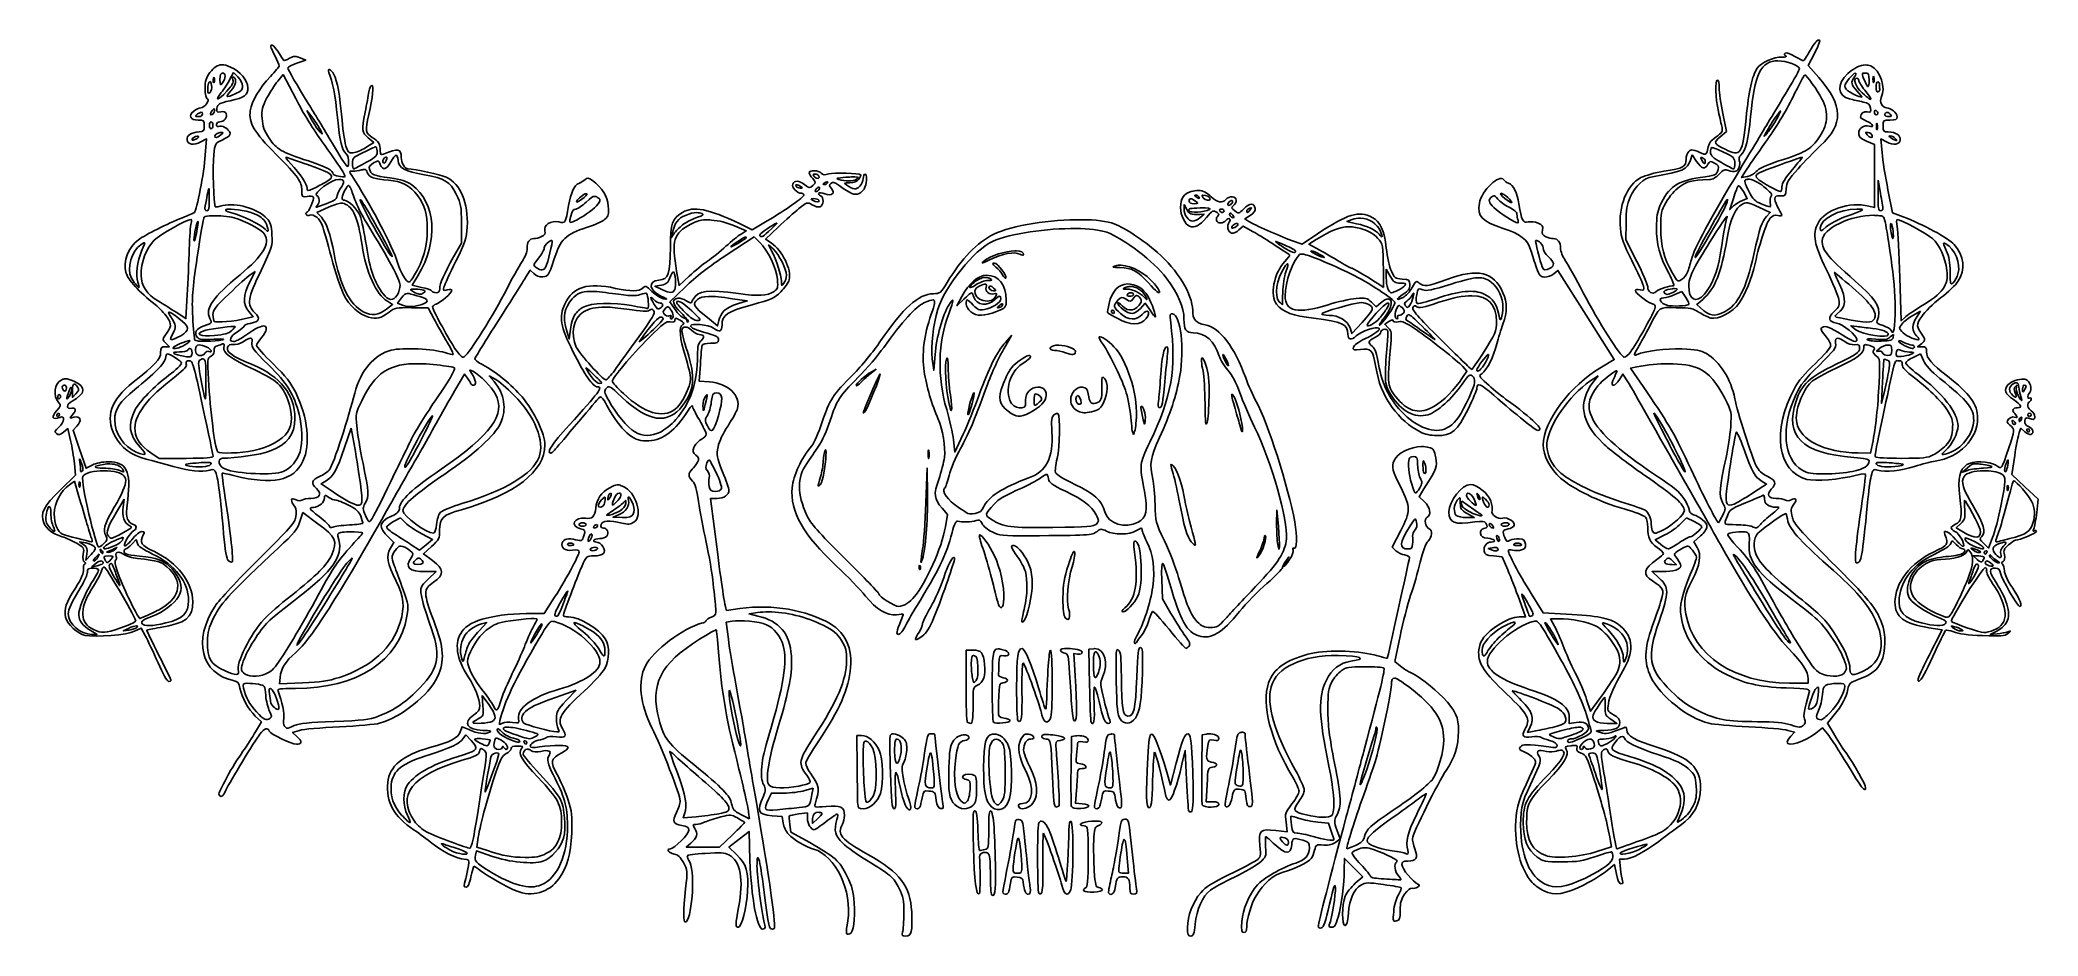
# Model space of a CAD drawing. Extents: x -354 to -51, y 1 to 137.
import ezdxf

# ---------------------------------------------------------------- set-up
doc = ezdxf.new("R2010")
doc.units = 0
doc.layers.add('Layer_1', color=7, linetype='CONTINUOUS')

msp = doc.modelspace()

# ---------------------------------------------------------------- linework, layer by layer
at = {"layer": 'Layer_1', "color": 7}
for points in [[(-318.99654, 136.588086), (-318.99654, 136.588086)], [(-84.309481, 137.366952), (-84.309481, 137.366952)], [(-326.656248, 133.598845), (-326.656248, 133.598845)], [(-315.260962, 133.84579), (-313.909936, 134.331409), (-314.738399, 134.669306)], [(-90.471515, 134.206836), (-90.471515, 134.206836)], [(-84.290188, 131.659118), (-85.869419, 133.477577), (-84.938966, 135.324149)], [(-77.176201, 133.575144), (-77.176201, 133.575144)], [(-328.446045, 131.067114), (-328.446045, 131.067114)], [(-327.865599, 131.703215), (-327.865599, 131.703215)], [(-326.533877, 132.354753), (-326.533877, 132.354753)], [(-325.414894, 131.410519), (-324.885727, 132.450113), (-324.885727, 132.450113)], [(-324.885727, 132.450113), (-324.188441, 131.752827)], [(-318.149873, 131.140424), (-317.332981, 132.13151), (-317.332981, 132.13151)], [(-317.332981, 132.13151), (-315.432948, 128.472544)], [(-86.41457, 132.074185), (-86.41457, 132.074185)], [(-78.712991, 132.354753), (-78.712991, 132.354753)], [(-78.486993, 131.561003), (-78.486993, 131.561003)], [(-77.164077, 132.354753), (-77.164077, 132.354753)], [(-75.992191, 131.879604), (-75.992191, 131.879604)], [(-75.311993, 131.031836), (-75.311993, 131.031836)], [(-329.752424, 126.414856), (-329.752424, 126.414856)], [(-328.253654, 124.94642), (-328.253654, 124.94642)], [(-327.781271, 126.919218), (-327.781271, 126.919218)], [(-313.726943, 126.666211), (-313.118952, 125.888997)], [(-313.278238, 125.74017), (-313.726943, 126.666211), (-313.726943, 126.666211)], [(-99.230877, 122.6699), (-98.272865, 123.498377), (-98.830694, 126.191615)], [(-90.059205, 126.585183), (-90.059205, 126.585183)], [(-75.679102, 126.697078), (-75.679102, 126.697078)], [(-75.463025, 124.735854), (-75.463025, 124.735854)], [(-73.933953, 126.387847), (-73.933953, 126.387847)], [(-330.390726, 122.771325), (-330.390726, 122.771325)], [(-329.818012, 121.915285), (-328.965278, 122.356258), (-329.149936, 119.881301)], [(-326.57796, 123.350651), (-326.57796, 123.350651)], [(-304.426818, 122.521623), (-303.589521, 121.817171), (-304.614806, 121.138624)], [(-77.031785, 122.036003), (-75.84116, 121.525576), (-75.84116, 116.73276), (-75.84116, 111.939943), (-76.701055, 112.156021)], [(-77.028477, 123.35892), (-77.028477, 123.35892)], [(-74.672032, 120.252271), (-74.855586, 122.351849), (-74.007266, 121.913081)], [(-73.425733, 122.820381), (-73.425733, 122.820381)], [(-316.850663, 119.568763), (-316.850663, 119.568763)], [(-303.297929, 121.179414), (-303.297929, 121.179414)], [(-301.740203, 119.579786), (-301.740203, 119.579786)], [(-300.202854, 119.865316), (-300.202854, 119.865316)], [(-103.745882, 119.154799), (-103.47303, 119.960676), (-103.47303, 119.960676)], [(-103.47303, 119.960676), (-102.817634, 118.948094)], [(-102.098297, 119.543958), (-102.098297, 119.543958)], [(-100.505839, 121.043264), (-100.505839, 121.043264)], [(-86.780576, 119.568763), (-86.780576, 119.568763)], [(-308.905458, 116.21517), (-308.905458, 116.21517)], [(-307.412221, 115.279758), (-307.412221, 115.279758)], [(-304.963153, 117.727703), (-304.963153, 117.727703)], [(-239.42697, 115.407639), (-239.42697, 115.407639)], [(-236.725466, 117.529267), (-236.725466, 117.529267)], [(-236.62349, 117.00892), (-236.62349, 117.00892)], [(-234.744949, 115.830422), (-234.744949, 115.830422)], [(-230.555159, 116.599367), (-230.555159, 116.599367)], [(-96.445586, 115.244481), (-96.445586, 115.244481)], [(-95.109439, 116.647323), (-95.98918, 116.484715), (-95.390008, 117.474697)], [(-95.024002, 116.239974), (-95.024002, 116.239974)], [(-75.283328, 113.767773), (-75.254666, 116.082878), (-75.254666, 116.082878)], [(-75.254666, 116.082878), (-74.906299, 114.098503)], [(-328.604231, 114.84981), (-328.604231, 114.84981)], [(-308.465587, 112.608567), (-308.465587, 112.608567)], [(-305.629028, 113.150411), (-305.629028, 113.150411)], [(-271.314774, 114.046137), (-271.314774, 114.046137)], [(-270.040365, 113.640442), (-270.040365, 113.640442)], [(-236.789406, 113.300342), (-236.789406, 113.300342)], [(-235.993452, 115.042734), (-235.993452, 115.042734)], [(-180.605134, 111.710088), (-180.59466, 112.378711), (-180.59466, 112.378711)], [(-180.59466, 112.378711), (-180.199992, 111.651106)], [(-179.596963, 113.28546), (-179.596963, 113.28546)], [(-178.845656, 113.829509), (-178.845656, 113.829509)], [(-178.427834, 114.527348), (-178.427834, 114.527348)], [(-177.759761, 113.83392), (-177.759761, 113.83392)], [(-173.359408, 113.009853), (-173.359408, 113.009853)], [(-133.592536, 113.72974), (-133.592536, 113.72974)], [(-132.532549, 114.098503), (-132.532549, 114.098503)], [(-98.137266, 113.19947), (-98.137266, 113.19947)], [(-97.203508, 112.185234), (-97.796062, 111.629609), (-97.234925, 113.327353)], [(-95.717981, 114.365841), (-95.121566, 113.304203), (-95.866258, 113.022531)], [(-95.20866, 112.651011), (-95.20866, 112.651011)], [(-71.475535, 110.531036), (-73.063035, 111.124697), (-73.775756, 114.639244)], [(-331.325022, 110.129753), (-331.325022, 110.129753)], [(-330.277724, 109.830442), (-330.277724, 109.830442)], [(-328.094368, 110.703017), (-328.094368, 110.703017)], [(-325.635394, 111.717253), (-325.635394, 111.717253)], [(-311.530351, 110.456073), (-312.205031, 111.179817), (-310.450512, 111.975221)], [(-290.28596, 109.468295), (-290.28596, 106.557878), (-291.476571, 104.444519)], [(-254.57161, 111.175959), (-254.57161, 111.175959)], [(-253.266883, 110.074632), (-253.266883, 110.074632)], [(-243.87197, 109.910921), (-246.141325, 108.575327), (-248.089869, 109.506327)], [(-242.405738, 109.581294), (-242.405738, 109.581294)], [(-196.163737, 110.098884), (-196.163737, 110.098884)], [(-178.23491, 110.902557), (-177.573452, 110.940039), (-178.197978, 110.402603)], [(-178.166008, 111.878207), (-178.166008, 111.878207)], [(-174.94305, 111.717253), (-174.94305, 111.717253)], [(-173.637773, 111.096034), (-173.637773, 111.096034)], [(-172.605898, 109.545466), (-172.605898, 109.545466)], [(-170.777518, 109.827688), (-171.389918, 110.212986), (-170.565298, 110.734987)], [(-170.391667, 111.902461), (-170.391667, 111.902461)], [(-154.42241, 109.487588), (-155.877618, 109.800126), (-155.083868, 110.11873)], [(-153.822135, 110.337009), (-153.822135, 110.337009)], [(-111.884576, 103.752742), (-113.544285, 107.033025), (-113.532708, 109.573575)], [(-98.182464, 110.608758), (-98.182464, 110.608758)], [(-93.383585, 111.996168), (-91.633477, 111.177063), (-92.186345, 110.587261)], [(-78.504632, 111.699064), (-78.504632, 111.699064)], [(-75.917778, 110.762549), (-75.917778, 110.762549)], [(-73.308326, 109.532235), (-73.308326, 109.532235)], [(-72.361338, 110.129753), (-72.361338, 110.129753)], [(-338.393814, 106.590399), (-338.393814, 106.590399)], [(-276.63731, 106.939869), (-276.63731, 106.939869)], [(-257.921345, 108.095769), (-258.424604, 107.351628), (-258.244357, 108.145378)], [(-249.948017, 104.805013), (-245.858549, 107.481716), (-245.858549, 107.481716)], [(-248.820229, 109.152999), (-247.042562, 108.3824), (-247.830797, 107.916073)], [(-247.111464, 107.48392), (-247.111464, 107.48392)], [(-245.858549, 107.481716), (-244.971646, 106.622922)], [(-243.261775, 106.590952), (-244.106787, 107.160355), (-242.191314, 108.97606)], [(-243.654241, 106.293295), (-242.96026, 105.652783)], [(-243.194527, 105.390404), (-243.654241, 106.293295), (-243.654241, 106.293295)], [(-197.036312, 108.75502), (-197.036312, 108.75502)], [(-172.271862, 108.551073), (-171.647886, 109.137564), (-170.112752, 108.272708)], [(-166.680334, 106.78608), (-166.680334, 106.78608)], [(-160.33695, 107.949697), (-162.679614, 106.374874), (-164.3057, 106.961368)], [(-160.08394, 105.514426), (-161.644432, 106.369362), (-160.538693, 107.067202)], [(-155.551299, 109.032834), (-155.551299, 109.032834)], [(-127.241983, 106.954753), (-127.241983, 106.954753)], [(-65.293105, 106.543547), (-65.293105, 106.543547)], [(-209.392904, 103.513516), (-209.392904, 103.513516)], [(-206.286806, 105.35678), (-206.286806, 105.35678)], [(-190.420625, 103.196566), (-190.420625, 103.196566)], [(-164.896049, 103.423117), (-164.896049, 103.423117)], [(-162.811353, 104.876672), (-162.811353, 104.876672)], [(-161.301577, 105.349064), (-161.301577, 105.349064)], [(-321.59829, 102.256744), (-322.412416, 100.644439)], [(-322.353996, 101.718758), (-321.59829, 102.256744), (-321.59829, 102.256744)], [(-296.336099, 99.826438), (-297.747746, 100.142284), (-296.871305, 101.596939)], [(-280.535504, 101.330152), (-279.830499, 102.452425), (-279.288105, 101.910031)], [(-259.858868, 99.508938), (-260.917202, 99.986842), (-259.938243, 100.173151)], [(-258.120334, 102.192253), (-258.120334, 102.192253)], [(-255.697191, 101.544023), (-257.235082, 100.120234), (-257.615422, 102.280448)], [(-210.738971, 100.315916), (-210.738971, 100.315916)], [(-210.638099, 101.330152), (-210.638099, 101.330152)], [(-210.571952, 101.663086), (-210.571952, 101.663086)], [(-189.227796, 100.34017), (-189.227796, 100.34017)], [(-149.920082, 101.314717), (-149.915674, 102.589128), (-149.915674, 102.589128)], [(-149.915674, 102.589128), (-149.313194, 101.530795)], [(-136.010715, 101.291566), (-136.010715, 101.291566)], [(-124.493624, 101.894596), (-123.863035, 102.391242), (-119.592217, 95.624522), (-115.321952, 88.858354), (-117.269949, 87.717891)], [(-81.926577, 102.090828), (-81.926577, 102.090828)], [(-71.239614, 95.273398), (-71.797994, 94.761319), (-71.990368, 101.320782)], [(-331.891132, 98.703611), (-332.090127, 95.082677), (-333.588332, 96.057778)], [(-301.513099, 97.722449), (-300.72045, 97.240134), (-301.642639, 96.536785)], [(-299.358953, 97.177297), (-299.965279, 97.420934), (-299.364456, 98.233976)], [(-298.51175, 98.915828), (-298.51175, 98.915828)], [(-297.628677, 99.57894), (-297.628677, 99.57894)], [(-270.766867, 99.219547), (-270.766867, 99.219547)], [(-261.52519, 98.333745), (-261.52519, 98.333745)], [(-257.861813, 96.484969), (-258.643989, 97.622127), (-256.341011, 99.875494)], [(-257.442341, 97.718591), (-257.442341, 97.718591)], [(-252.797798, 98.453909), (-252.797798, 98.453909)], [(-249.143243, 98.112708), (-246.894285, 97.783632), (-248.375952, 97.334393)], [(-218.681433, 97.929704), (-218.681433, 97.929704)], [(-214.337855, 98.43627), (-215.085854, 97.032878), (-214.045713, 98.025064)], [(-210.037827, 100.039758), (-210.037827, 100.039758)], [(-208.245273, 97.32447), (-208.245273, 97.32447)], [(-188.779105, 99.955422), (-188.779105, 99.955422)], [(-188.669964, 99.017253), (-188.669964, 99.017253)], [(-187.236255, 96.629938), (-186.500381, 97.417626), (-185.771124, 96.365355)], [(-153.742209, 97.508575), (-153.742209, 97.508575)], [(-150.691785, 97.543853), (-151.473408, 96.885702), (-152.176206, 97.589053)], [(-149.767397, 97.429753), (-149.767397, 97.429753)], [(-147.998547, 97.067052), (-147.998547, 97.067052)], [(-145.737461, 98.938428), (-145.737461, 98.938428)], [(-136.913056, 98.564154), (-136.913056, 98.564154)], [(-106.165715, 99.655008), (-106.165715, 99.655008)], [(-106.121067, 98.722353), (-105.048403, 99.209627), (-105.048403, 99.209627)], [(-105.048403, 99.209627), (-104.448681, 98.294609)], [(-102.2124, 96.69829), (-102.786767, 97.218086), (-101.888838, 98.006325)], [(-334.68358, 96.062739), (-334.68358, 96.062739)], [(-322.567328, 96.158099), (-321.908057, 95.374823), (-323.030342, 95.0926)], [(-297.837042, 96.746798), (-295.334521, 96.72144), (-294.428333, 95.024799)], [(-268.41483, 96.826723), (-268.41483, 96.826723)], [(-259.90517, 95.318598), (-259.90517, 95.318598)], [(-258.944951, 96.864205), (-258.944951, 96.864205)], [(-257.744956, 95.144964), (-257.744956, 95.144964)], [(-251.223529, 94.790535), (-251.392202, 93.968673), (-252.955998, 95.235916)], [(-191.479509, 96.37142), (-191.479509, 96.37142)], [(-153.58401, 94.501698), (-155.126862, 92.823799), (-155.420108, 93.666055)], [(-149.608094, 93.67377), (-150.152145, 94.217822), (-149.508876, 94.639501)], [(-148.959866, 94.877626), (-148.959866, 94.877626)], [(-146.528454, 95.668619), (-146.528454, 95.668619)], [(-70.003238, 95.556173), (-68.863876, 96.195581), (-68.863876, 96.195581)], [(-68.863876, 96.195581), (-69.442101, 95.26017)], [(-335.152125, 91.363629), (-334.603654, 90.81517), (-335.265127, 90.81517)], [(-331.54112, 91.770424), (-331.54112, 91.770424)], [(-330.079294, 91.081407), (-330.079294, 91.081407)], [(-326.427479, 91.256692), (-326.427479, 91.256692)], [(-324.835576, 93.905283), (-324.835576, 93.905283)], [(-322.295576, 92.108871), (-322.295576, 92.108871)], [(-273.740674, 93.474784), (-273.915959, 92.005795), (-274.376224, 93.511716)], [(-256.258881, 93.811577), (-256.258881, 93.811577)], [(-207.465303, 91.344336), (-206.772978, 92.534961), (-207.713902, 91.476628)], [(-199.598359, 91.052742), (-199.598359, 91.052742)], [(-193.353642, 92.345342), (-193.353642, 92.345342)], [(-150.149938, 93.461003), (-150.149938, 93.461003)], [(-81.391345, 92.130368), (-81.391345, 92.130368)], [(-79.413035, 94.002297), (-78.486993, 93.877171)], [(-78.630859, 93.400921), (-79.413035, 94.002297), (-79.413035, 94.002297)], [(-77.177855, 91.145898), (-77.177855, 91.145898)], [(-73.827019, 91.079753), (-73.827019, 91.079753)], [(-72.954995, 92.663945), (-72.954995, 92.663945)], [(-72.003048, 91.712549), (-72.003048, 91.712549)], [(-68.594331, 90.81517), (-69.285005, 90.81517), (-68.660478, 91.327798)], [(-334.956432, 89.756836), (-334.956432, 89.756836)], [(-331.602306, 88.696849), (-331.602306, 88.696849)], [(-331.483772, 90.550586), (-331.483772, 90.550586)], [(-329.503814, 88.976314), (-329.503814, 88.976314)], [(-296.6558, 88.248158), (-296.6558, 88.248158)], [(-252.609835, 85.473894), (-254.176389, 85.587443), (-254.018742, 88.135159)], [(-218.401415, 89.624545), (-218.606466, 87.243295), (-218.810967, 88.994506)], [(-216.564766, 89.11026), (-216.564766, 89.11026)], [(-204.169589, 89.492253), (-204.169589, 89.492253)], [(-183.235535, 90.81517), (-183.235535, 90.81517)], [(-177.865594, 89.126245), (-177.865594, 89.126245)], [(-174.699964, 89.647695), (-174.699964, 89.647695)], [(-134.430381, 89.654311), (-134.430381, 89.654311)], [(-107.076875, 88.239342), (-107.076875, 88.239342)], [(-74.330278, 88.917886), (-74.330278, 88.917886)], [(-72.355273, 88.704015), (-72.355273, 88.704015)], [(-72.194318, 90.395144), (-72.194318, 90.395144)], [(-69.95418, 89.200658), (-68.829702, 89.757937), (-68.829702, 89.757937)], [(-68.829702, 89.757937), (-68.385422, 88.717796)], [(-350.586153, 84.994336), (-350.586153, 84.994336)], [(-350.366217, 85.954552), (-350.366753, 85.954552), (-350.366753, 85.954552)], [(-349.038333, 85.144267), (-349.037769, 85.144267)], [(-349.038333, 85.144267), (-349.038333, 85.144267)], [(-291.276476, 84.176332), (-289.822382, 86.66562), (-289.33236, 86.028416)], [(-288.956411, 87.294558), (-288.956411, 87.294558)], [(-286.052627, 86.422536), (-285.132639, 85.907148)], [(-285.315096, 85.54445), (-286.052627, 86.422536), (-286.052627, 86.422536)], [(-271.387536, 87.623081), (-271.387536, 87.623081)], [(-227.315118, 87.416376), (-228.108868, 86.964931)], [(-228.102803, 86.800669), (-227.315118, 87.416376), (-227.315118, 87.416376)], [(-226.712089, 86.728459), (-226.712089, 86.728459)], [(-192.96724, 86.203151), (-192.96724, 86.203151)], [(-138.309285, 87.804982), (-137.674285, 87.124784), (-138.341806, 86.12543)], [(-118.99856, 85.589097), (-117.777618, 86.42474), (-117.777618, 86.42474)], [(-117.777618, 86.42474), (-118.550972, 85.402785)], [(-114.910195, 87.168881), (-114.910195, 87.168881)], [(-114.523794, 85.826672), (-113.996831, 86.659558), (-113.259306, 85.495941)], [(-110.383616, 83.975689), (-112.846996, 87.587803), (-111.872449, 87.770808)], [(-74.266888, 84.286024), (-74.754715, 82.216211), (-74.601476, 85.523503)], [(-54.234072, 85.34546), (-54.234072, 85.34546)], [(-53.152588, 85.913763), (-53.152588, 85.913763)], [(-53.086993, 84.994336), (-53.086993, 84.994336)], [(-351.37217, 83.568341), (-351.37217, 83.568341)], [(-349.47987, 84.672978), (-349.47987, 84.672978)], [(-348.775951, 83.669216), (-349.314488, 83.130676), (-349.301252, 84.193971)], [(-253.011672, 83.557868), (-253.011672, 83.557868)], [(-251.524493, 83.803711), (-251.524493, 83.803711)], [(-212.475851, 83.869856), (-212.475851, 83.869856)], [(-203.155903, 83.67142), (-203.155903, 83.67142)], [(-196.783853, 83.406836), (-196.783853, 83.406836)], [(-173.304287, 83.631181), (-173.304287, 83.631181)], [(-351.388708, 80.761003), (-351.388708, 80.761003)], [(-294.680781, 80.337119), (-294.680781, 80.337119)], [(-229.26642, 80.905972), (-229.26642, 80.905422)], [(-187.07089, 81.781855), (-187.07089, 81.781855)], [(-109.31481, 80.761003), (-109.31481, 80.761003)], [(-54.853637, 79.64865), (-54.853637, 79.64865)], [(-53.526862, 80.130965), (-53.526862, 80.130965)], [(-52.293243, 80.761003), (-52.293243, 80.761003)], [(-350.669916, 77.851137), (-349.992498, 78.384161), (-349.594509, 76.596021)], [(-346.295472, 72.865396), (-347.250738, 72.378673), (-348.237415, 75.259874), (-349.223528, 78.141628), (-348.627136, 78.776075)], [(-308.007512, 75.518945), (-306.998257, 78.467397), (-306.998257, 78.467397)], [(-306.998257, 78.467397), (-306.376465, 74.917569)], [(-214.173593, 77.462531), (-215.408868, 74.826067), (-215.612816, 76.668781)], [(-96.802773, 77.876492), (-96.802773, 77.876492)], [(-76.133302, 76.064648), (-76.407809, 74.675586), (-78.307297, 74.696533)], [(-53.849324, 77.800424), (-53.599622, 78.456924), (-53.012577, 77.922796)], [(-52.573259, 78.379753), (-52.573259, 78.379753)], [(-349.018493, 73.077613), (-348.841004, 71.347348), (-351.119722, 69.123194)], [(-348.243483, 73.807973), (-348.243483, 73.807973)], [(-343.643599, 73.038477), (-343.643599, 73.038477)], [(-332.059788, 73.881836), (-336.131069, 73.881836), (-337.398868, 74.741731)], [(-328.869915, 73.25841), (-328.869915, 73.25841)], [(-252.732204, 73.632688), (-252.732204, 73.632688)], [(-234.995201, 75.19483), (-234.995201, 75.19483)], [(-219.372657, 75.156798), (-219.372657, 75.156798)], [(-182.581242, 72.977292), (-182.581242, 72.977292)], [(-145.823452, 74.14642), (-145.823452, 74.14642)], [(-144.550144, 75.656749), (-144.550144, 75.656749)], [(-144.283354, 73.519136), (-144.283354, 73.519136)], [(-74.672582, 73.268333), (-74.672582, 73.268333)], [(-60.344843, 73.055013), (-60.344843, 73.055013)], [(-55.565257, 73.643158), (-55.565257, 73.643158)], [(-51.207348, 65.679753), (-51.00009, 67.664128), (-52.996592, 69.550936), (-54.993647, 71.437747), (-54.54606, 74.290839)], [(-349.776401, 69.847492), (-349.011861, 70.392091), (-349.011861, 70.392091)], [(-349.011861, 70.392091), (-348.324509, 68.101793)], [(-348.238516, 70.319882), (-348.238516, 70.319882)], [(-344.4875, 72.000537), (-344.4875, 72.000537)], [(-310.224509, 69.093979), (-311.589307, 69.995216), (-310.791154, 70.480839)], [(-266.639918, 69.86072), (-266.639918, 69.86072)], [(-219.593693, 72.426628), (-219.792683, 67.134961)], [(-219.552353, 68.193295), (-219.593693, 72.426628), (-219.593693, 72.426628)], [(-201.437215, 71.500586), (-201.437215, 71.500586)], [(-137.111492, 69.913086), (-137.111492, 69.913086)], [(-93.008758, 70.462647), (-92.210049, 69.977027), (-94.013624, 68.786952)], [(-61.685952, 72.052904), (-62.479702, 71.760759), (-61.701384, 72.455291)], [(-59.273832, 72.008807), (-59.273832, 72.008807)], [(-55.609355, 69.790715), (-55.609355, 69.790715)], [(-54.689925, 70.445561), (-54.689925, 70.445561)], [(-342.64092, 65.694635), (-341.449745, 67.664128), (-341.449745, 67.664128)], [(-341.449745, 67.664128), (-341.623932, 66.524216)], [(-310.960939, 68.248966), (-310.960939, 68.248966)], [(-268.556492, 67.984383), (-268.556492, 67.984383)], [(-267.623838, 68.59017), (-267.623838, 68.59017)], [(-266.32793, 68.604501), (-266.32793, 68.604501)], [(-265.350075, 67.484982), (-265.350075, 67.484982)], [(-264.911857, 68.015802), (-264.911857, 68.015802)], [(-251.384483, 59.263606), (-252.473133, 67.79642), (-251.488662, 67.79642)], [(-144.129565, 67.291507), (-144.949223, 68.057695), (-144.195713, 69.272022)], [(-138.762935, 67.900049), (-138.762935, 67.900049)], [(-138.457562, 67.356548), (-138.457562, 67.356548)], [(-137.55026, 68.573632), (-137.55026, 68.573632)], [(-136.114897, 68.555442), (-136.114897, 68.555442)], [(-135.288074, 67.995409), (-135.288074, 67.995409)], [(-92.668107, 68.278732), (-92.668107, 68.278732)], [(-62.178737, 67.531836), (-62.178737, 67.531836)], [(-352.812491, 66.59036), (-352.812491, 66.59036)], [(-314.800149, 64.282973), (-314.356976, 65.664318), (-314.356976, 65.664318)], [(-314.356976, 65.664318), (-312.058953, 63.965473)], [(-300.580439, 64.279666), (-299.549114, 64.863953), (-299.549114, 64.863953)], [(-299.549114, 64.863953), (-298.741028, 64.080676)], [(-271.89741, 64.092253), (-271.89741, 64.092253)], [(-269.749324, 63.82767), (-269.749324, 63.82767)], [(-265.886957, 64.9075), (-267.267202, 64.928997), (-266.427148, 65.296659)], [(-217.339774, 66.320815), (-216.500273, 65.364457), (-216.823838, 63.47875)], [(-166.520481, 66.076628), (-166.553555, 63.959961)], [(-166.288971, 63.563086), (-166.520481, 66.076628), (-166.520481, 66.076628)], [(-145.524691, 64.655044), (-145.524691, 64.655044)], [(-137.621368, 65.497299), (-136.563035, 64.894823), (-137.766888, 64.890411)], [(-134.214856, 64.000201), (-134.214856, 64.000201)], [(-131.784547, 64.092253), (-131.784547, 64.092253)], [(-105.238573, 63.930195), (-104.350013, 64.846867), (-104.350013, 64.846867)], [(-104.350013, 64.846867), (-103.192461, 64.284627)], [(-89.268213, 65.486826), (-89.268213, 65.486826)], [(-62.541438, 62.807369), (-63.423933, 63.353074), (-62.729401, 63.996893)], [(-348.22971, 61.227588), (-347.303654, 61.045687)], [(-347.605181, 60.772834), (-348.22971, 61.227588), (-348.22971, 61.227588)], [(-341.681252, 61.855972), (-341.681252, 61.855972)], [(-340.297149, 60.851106), (-339.619167, 61.578711), (-339.619167, 61.578711)], [(-339.619167, 61.578711), (-339.460981, 60.981193)], [(-307.293151, 62.715869), (-307.293151, 62.715869)], [(-301.313003, 61.882981), (-300.520918, 61.12947), (-301.054488, 60.225478)], [(-296.288686, 62.419313), (-294.644403, 61.540676), (-295.639913, 60.754092), (-296.63596, 59.968061), (-297.888321, 60.773385)], [(-273.795795, 61.02474), (-273.795795, 61.02474)], [(-270.625756, 62.40002), (-270.625756, 62.40002)], [(-211.609892, 62.256705), (-211.609892, 62.256705)], [(-206.432325, 60.65267), (-206.432325, 60.65267)], [(-188.042683, 61.322948), (-188.042683, 61.322948)], [(-168.342248, 62.185049), (-168.342248, 62.185049)], [(-147.718529, 62.911548), (-148.997899, 60.402418), (-148.448339, 59.852855)], [(-133.105813, 62.201034), (-133.105813, 62.201034)], [(-130.087909, 61.030802), (-130.087909, 61.030802)], [(-108.282382, 60.838428), (-109.105898, 61.524691), (-107.616515, 62.268832)], [(-102.725581, 60.36659), (-103.216162, 61.197271), (-102.228385, 62.101813)], [(-95.936263, 62.73957), (-95.936263, 62.73957)], [(-63.986723, 61.301451), (-63.986723, 61.301451)], [(-62.050854, 61.811875), (-62.050854, 61.811875)], [(-57.890833, 61.843295), (-58.510952, 60.255795), (-59.224774, 60.940404)], [(-56.044812, 61.158686), (-56.044812, 61.158686)], [(-346.47299, 59.295576), (-347.279948, 58.403711), (-347.130568, 59.36062)], [(-345.584413, 57.592323), (-346.377627, 57.398845), (-345.716154, 57.948958)], [(-345.275747, 59.329753), (-345.275747, 59.329753)], [(-345.088887, 60.095941), (-345.088887, 60.095941)], [(-344.956045, 58.317721), (-344.956045, 58.317721)], [(-343.832095, 59.06517), (-343.832095, 59.06517)], [(-343.43467, 57.925257), (-343.43467, 57.925257)], [(-342.549424, 60.33517), (-342.549424, 60.33517)], [(-342.272168, 59.63733), (-342.272168, 59.63733)], [(-306.868717, 58.752631), (-306.868717, 58.752631)], [(-299.441644, 60.556757), (-299.441644, 60.556757)], [(-296.768802, 58.732785), (-296.768802, 58.732785)], [(-294.681346, 58.375049), (-296.034573, 59.384874), (-294.813623, 60.506047)], [(-270.013907, 60.388086), (-270.013907, 60.388086)], [(-220.736363, 57.650751), (-220.736363, 57.650751)], [(-215.559349, 58.825941), (-215.559349, 58.825941)], [(-197.296484, 59.759149), (-197.296484, 59.759149)], [(-165.179375, 58.292917), (-164.700368, 58.932878), (-165.123701, 58.205273)], [(-133.78491, 59.936641), (-134.446368, 60.215005), (-133.827904, 60.323043)], [(-133.654269, 59.06517), (-132.333007, 58.932878), (-131.487443, 56.948503)], [(-133.351103, 60.358871), (-133.351103, 60.358871)], [(-107.111602, 58.727274), (-107.111602, 58.727274)], [(-106.459514, 58.315517), (-105.8857, 57.742253), (-106.539992, 57.746111)], [(-104.150473, 60.552348), (-104.150473, 60.552348)], [(-97.230517, 59.315972), (-97.230517, 59.315972)], [(-61.585077, 59.998377), (-61.585077, 59.998377)], [(-61.205841, 60.273984), (-61.205841, 60.273984)], [(-60.840386, 59.06517), (-60.006397, 59.06517)], [(-60.224128, 58.530491), (-60.840386, 59.06517), (-60.840386, 59.06517)], [(-60.299645, 57.829897), (-60.299645, 57.829897)], [(-58.891842, 59.85892), (-58.891842, 59.85892)], [(-58.763958, 58.308902), (-58.763958, 58.308902)], [(-58.321883, 59.227227), (-58.321883, 59.227227)], [(-346.260759, 57.213086), (-346.260759, 57.213086)], [(-344.511207, 57.386168), (-344.511207, 57.386168)], [(-295.722576, 56.68392), (-294.113035, 56.68392), (-295.328481, 55.519203)], [(-182.588408, 50.33392), (-183.883213, 52.582878), (-183.98188, 55.493295)], [(-108.450504, 55.655903), (-109.574982, 56.68392), (-108.071268, 56.68392)], [(-59.016415, 57.299627), (-59.016415, 57.299627)], [(-276.489033, 52.245535), (-277.714383, 50.33392), (-279.390077, 50.33392)], [(-274.151327, 53.773503), (-274.151327, 53.773503)], [(-129.710877, 52.384439), (-128.780424, 49.804753), (-129.732374, 49.804753)], [(-129.327783, 53.30938), (-129.327783, 53.30938)], [(-122.60902, 50.23856), (-126.118056, 50.415499), (-127.946988, 53.385998)], [(-337.846472, 50.096895), (-339.101571, 49.558909), (-339.48466, 50.144853)], [(-286.397672, 48.988953), (-287.57784, 47.726672)], [(-287.216229, 48.754136), (-286.397672, 48.988953), (-286.397672, 48.988953)], [(-279.216996, 49.566075), (-279.216996, 49.566075)], [(-278.052279, 48.781147), (-278.052279, 48.781147)], [(-276.497299, 49.145499), (-276.497299, 49.145499)], [(-273.101263, 48.954779), (-273.101263, 48.954779)], [(-249.76777, 46.426906), (-250.118341, 49.002734), (-249.209388, 49.173061)], [(-245.306785, 49.948619), (-246.629702, 50.26171), (-245.339856, 50.465108)], [(-243.660303, 50.586376), (-243.660303, 50.586376)], [(-130.487539, 49.019269), (-130.487539, 49.019269)], [(-127.228202, 49.170303), (-127.228202, 49.170303)], [(-125.835833, 48.96911), (-125.835833, 48.96911)], [(-125.016175, 49.54017), (-123.778145, 49.537966)], [(-124.383933, 48.408524), (-125.016175, 49.54017), (-125.016175, 49.54017)], [(-117.057178, 48.910131), (-117.057178, 48.910131)], [(-346.612972, 47.784547), (-345.583877, 47.161674), (-346.377627, 47.166085)], [(-340.69734, 47.822582), (-341.615127, 47.683125), (-340.821377, 48.07063)], [(-339.872179, 47.638477), (-338.874467, 48.131813), (-338.226795, 46.918037)], [(-339.607031, 48.468606), (-339.607031, 48.468606)], [(-251.602215, 47.854552), (-251.602215, 47.854552)], [(-147.740576, 42.335784), (-148.599923, 43.057878), (-147.816646, 46.894336)], [(-67.556394, 48.173706), (-65.560442, 47.863372), (-66.525069, 45.989792)], [(-64.126181, 48.436636), (-64.126181, 48.436636)], [(-57.188035, 47.252626), (-58.246368, 47.134115), (-57.270715, 47.673202)], [(-213.689077, 44.77767), (-213.689077, 39.397809)], [(-212.662714, 44.77767), (-213.689077, 44.77767), (-213.689077, 44.77767)], [(-212.564046, 43.948642), (-212.564046, 43.948642)], [(-208.825702, 44.974452), (-208.825702, 44.974452)], [(-205.198156, 45.042253), (-205.198156, 45.042253)], [(-198.244023, 45.044457), (-198.244023, 45.044457)], [(-197.130018, 40.878372), (-197.356566, 44.255118), (-196.75464, 44.185664)], [(-194.324331, 44.992091), (-195.035952, 44.909961), (-194.938938, 39.486003)], [(-194.174401, 45.002014), (-194.174401, 45.002014)], [(-194.049825, 44.49269), (-194.049825, 44.49269)], [(-187.230743, 45.174545), (-187.230743, 45.174545)], [(-157.230298, 43.9525), (-157.230298, 43.9525)], [(-322.768524, 39.747829), (-322.768524, 39.747829)], [(-314.40549, 39.816181), (-317.888056, 39.682785), (-317.802062, 40.612135)], [(-148.667721, 40.539375), (-148.667721, 40.539375)], [(-85.895327, 40.425273), (-85.895327, 39.750586), (-88.739596, 39.769879)], [(-81.331263, 39.719167), (-81.331263, 39.719167)], [(-319.277125, 38.956836), (-319.277125, 38.956836)], [(-287.143472, 37.884722), (-286.143559, 36.502274)], [(-287.031035, 36.326438), (-287.143472, 37.884722), (-287.143472, 37.884722)], [(-275.856237, 37.625651), (-272.879123, 38.687842), (-272.879123, 38.687842)], [(-272.879123, 38.687842), (-274.372366, 37.121842)], [(-249.613979, 38.701073), (-249.613979, 38.701073)], [(-130.702513, 38.600201), (-130.702513, 38.600201)], [(-117.554925, 37.381464), (-118.919735, 35.502369), (-119.50678, 37.296024)], [(-116.761175, 37.63392), (-116.761175, 37.63392)], [(-84.420273, 39.148107), (-84.420273, 39.148107)], [(-321.561912, 34.768701), (-320.644125, 33.88786), (-321.516163, 32.387451)], [(-121.075537, 33.799115), (-122.143243, 33.618315), (-122.143243, 34.579635)], [(-115.820252, 34.275916), (-114.921219, 33.66517), (-116.39627, 33.66517)], [(-82.067135, 32.168068), (-82.975537, 33.713675), (-81.951381, 34.946193)], [(-315.189306, 31.641659), (-315.894861, 32.295952), (-314.864637, 32.598017)], [(-289.171944, 32.707708), (-290.17516, 33.151988), (-290.448012, 32.370365)], [(-290.02578, 31.346206), (-289.599144, 31.945378), (-289.599144, 31.945378)], [(-289.599144, 31.945378), (-288.817502, 31.081073)], [(-287.57784, 31.352822), (-287.57784, 31.352822)], [(-285.028471, 31.412353), (-285.028471, 31.412353)], [(-284.778196, 32.859293), (-284.778196, 32.859293)], [(-283.396859, 33.078675), (-283.396859, 33.078675)], [(-280.644092, 31.019336), (-280.644092, 31.019336)], [(-230.259159, 31.813086), (-230.218369, 26.984439)], [(-229.550296, 31.813086), (-230.259159, 31.813086), (-230.259159, 31.813086)], [(-228.975378, 30.982405), (-228.975378, 30.982405)], [(-224.699048, 32.06885), (-224.699048, 32.06885)], [(-224.145077, 31.28392), (-224.145077, 31.28392)], [(-218.975229, 32.07767), (-218.975229, 32.07767)], [(-213.901844, 31.916716), (-213.901844, 31.916716)], [(-209.482752, 32.039635), (-209.482752, 32.039635)], [(-209.085327, 31.239269), (-209.085327, 31.239269)], [(-204.428107, 32.041289), (-204.428107, 32.041289)], [(-201.443827, 31.970733), (-201.443827, 31.970733)], [(-197.059463, 31.768989), (-197.681785, 31.680795), (-197.753441, 26.529136)], [(-196.701723, 31.798755), (-196.701723, 31.798755)], [(-191.55723, 32.049558), (-191.55723, 32.049558)], [(-179.979506, 32.07767), (-179.979506, 32.07767)], [(-177.215713, 32.033573), (-177.838035, 31.945378), (-177.909691, 26.793719)], [(-176.857973, 32.063339), (-176.857973, 32.063339)], [(-171.715134, 32.303668), (-171.715134, 32.303668)], [(-151.412773, 33.09356), (-151.412773, 33.09356)], [(-127.494439, 32.464072), (-128.480563, 32.285478), (-128.063295, 33.122222)], [(-120.796623, 33.064344), (-120.796623, 33.064344)], [(-119.095574, 31.272896), (-119.095574, 31.272896)], [(-115.016029, 31.780013), (-115.016029, 31.780013)], [(-114.061875, 31.683549), (-114.061875, 31.683549)], [(-88.976618, 32.599671), (-87.95687, 32.302014), (-88.513598, 31.710008)], [(-84.726199, 32.161453), (-83.689912, 32.96733), (-82.945221, 32.075466)], [(-287.290087, 29.832019), (-287.290087, 29.832019)], [(-284.929241, 29.183238), (-284.929241, 29.183238)], [(-281.786762, 30.225586), (-281.786762, 30.225586)], [(-280.316119, 29.735556), (-280.316119, 29.735556)], [(-258.642335, 29.409786), (-258.642335, 29.409786)], [(-219.092089, 29.184892), (-219.092089, 29.184892)], [(-191.841659, 29.316631), (-191.841659, 29.316631)], [(-181.780877, 27.636528), (-182.645183, 24.285689), (-183.226716, 26.263452)], [(-180.922634, 27.447461), (-180.425437, 29.564128), (-180.227551, 25.066211)], [(-172.016649, 29.617595), (-172.016649, 29.617595)], [(-123.324496, 29.588933), (-123.324496, 29.588933)], [(-121.324686, 30.307716), (-121.324686, 30.307716)], [(-118.633655, 29.167253), (-118.633655, 29.167253)], [(-116.546201, 29.820993), (-116.546201, 29.820993)], [(-176.27589, 21.75892), (-177.227286, 21.75892), (-177.106021, 24.338606)], [(-243.670226, 22.146975), (-243.224293, 23.081836), (-241.330869, 23.081836)], [(-238.17902, 23.460519), (-236.920044, 23.839205), (-236.920044, 23.839205)], [(-236.920044, 23.839205), (-237.092575, 22.865208)], [(-196.065069, 21.446381), (-197.09474, 21.530715), (-196.924964, 23.53659)], [(-143.869943, 22.987027), (-143.869943, 22.987577), (-143.869943, 22.987577)], [(-254.669174, 19.500039), (-256.623233, 19.338534), (-256.410466, 19.953138)], [(-249.45082, 19.730998), (-249.45082, 19.730998)], [(-243.139406, 19.646111), (-241.609231, 19.509961), (-241.448277, 18.51171)], [(-237.424956, 15.556646), (-240.279702, 17.159578), (-240.444514, 18.334771)], [(-239.085216, 19.907387), (-237.76616, 20.07661), (-237.76616, 19.216716)], [(-236.158814, 19.261914), (-236.97241, 18.484702), (-236.97241, 19.204035)], [(-236.046368, 20.1626), (-236.046368, 20.1626)], [(-212.392618, 20.390252), (-212.392618, 20.390252)], [(-205.838668, 19.077809), (-205.838668, 19.077809)], [(-202.256319, 18.834722), (-202.256319, 18.834722)], [(-193.854697, 18.816533), (-193.854697, 18.816533)], [(-189.604825, 19.113086), (-189.604825, 19.113086)], [(-165.118189, 18.650064), (-164.938493, 17.211394), (-166.693562, 17.399357)], [(-164.343732, 19.566186), (-164.343732, 19.566186)], [(-160.321515, 18.664949), (-158.679995, 18.509506), (-158.270993, 17.308958)], [(-293.256462, 15.402305), (-293.256462, 15.402305)], [(-286.342018, 14.36325), (-287.954297, 14.895188), (-287.721153, 16.408825)], [(-249.161433, 16.729632), (-251.127618, 14.881957), (-253.64116, 14.882508), (-256.154702, 14.882508), (-255.459619, 15.476168)], [(-248.50769, 13.750856), (-249.67296, 14.871484), (-248.151055, 16.06652), (-246.629702, 17.262104), (-246.48418, 12.829795)], [(-205.780239, 16.250625), (-205.780239, 16.250625)], [(-189.680895, 16.049432), (-189.680895, 16.049432)], [(-165.796736, 16.373547), (-165.796736, 16.373547)], [(-157.571502, 15.642634), (-156.935952, 16.159673), (-157.407791, 17.499128)], [(-115.92829, 16.02187), (-115.752451, 14.915581), (-117.955658, 14.207266)], [(-110.373143, 15.315214), (-110.373143, 15.315214)], [(-288.157694, 13.639519), (-287.991804, 14.301528), (-285.699285, 13.509979)], [(-189.238819, 13.22612), (-189.055265, 10.910995), (-189.714519, 10.910995)], [(-156.282209, 11.436859), (-156.274493, 13.153335), (-154.88598, 11.765394), (-153.497469, 10.376861), (-154.620296, 9.386882)], [(-153.031692, 14.778881), (-153.031692, 14.778881)], [(-116.370365, 11.327724), (-115.303213, 12.241644), (-115.000044, 10.782584)], [(-114.374414, 11.595073), (-114.543086, 13.027661), (-113.779102, 13.032092)], [(-223.322114, 1.981314), (-223.322665, 1.981314)]]:
    msp.add_lwpolyline(points, dxfattribs=at)
for points in [[(-318.99654, 136.588086), (-319.367775, 136.588086), (-319.335884, 136.459977), (-318.596377, 135.000586)], [(-317.242585, 134.253138), (-318.165452, 135.75703), (-318.789473, 136.588086), (-318.99654, 136.588086)], [(-84.309481, 137.366952), (-84.587667, 137.339097), (-85.019292, 136.785921), (-85.666021, 135.639995)], [(-84.938966, 135.324149), (-84.427393, 136.340002), (-84.068389, 137.230591), (-84.140808, 137.303012)], [(-84.140808, 137.303012), (-84.189463, 137.35167), (-84.245278, 137.373384), (-84.309481, 137.366952)], [(-326.656248, 133.598845), (-327.313967, 133.577312), (-327.856229, 133.204406), (-328.439978, 132.43909)], [(-325.313463, 133.267564), (-325.825358, 133.498399), (-326.261589, 133.611771), (-326.656248, 133.598845)], [(-317.934904, 133.463246), (-317.934904, 133.335602), (-318.533667, 132.606013), (-319.26609, 131.842122)], [(-318.596377, 135.000586), (-318.232564, 134.282658), (-317.934904, 133.590889), (-317.934904, 133.463246)], [(-316.37828, 134.587726), (-316.824783, 134.356835), (-317.213686, 134.206026), (-317.242585, 134.253138)], [(-316.611988, 133.135826), (-316.611988, 133.258937), (-316.003968, 133.578613), (-315.260962, 133.84579)], [(-314.738399, 134.669306), (-315.438367, 134.954914), (-315.692226, 134.942499), (-316.37828, 134.587726)], [(-94.621062, 125.74017), (-94.04488, 132.214116), (-93.068163, 134.206836), (-90.471515, 134.206836)], [(-89.864077, 134.773485), (-91.082667, 134.804115), (-93.092778, 133.905996), (-93.625568, 133.092829)], [(-90.471515, 134.206836), (-89.156591, 134.206836), (-87.218243, 133.50259), (-87.218243, 133.025031)], [(-89.296875, 134.974678), (-89.062244, 134.828135), (-89.258843, 134.758273), (-89.864077, 134.773485)], [(-89.354753, 135.384784), (-89.570549, 135.251409), (-89.554448, 135.135579), (-89.296875, 134.974678)], [(-87.890725, 134.888688), (-88.530755, 135.26377), (-89.189337, 135.487011), (-89.354753, 135.384784)], [(-86.600882, 134.206836), (-86.670202, 134.206836), (-87.250699, 134.513609), (-87.890725, 134.888688)], [(-85.666021, 135.639995), (-86.110945, 134.851638), (-86.531535, 134.206836), (-86.600882, 134.206836)], [(-77.176201, 133.575144), (-77.999542, 133.575991), (-78.936184, 133.127128), (-79.879912, 132.262701)], [(-76.394578, 133.423007), (-76.640001, 133.524666), (-76.901757, 133.574845), (-77.176201, 133.575144)], [(-328.439978, 132.43909), (-329.042212, 131.6495), (-329.17971, 131.199886), (-329.17971, 130.015947)], [(-328.778418, 129.874835), (-328.774467, 130.607239), (-328.607025, 131.068322), (-328.446045, 131.067114)], [(-328.446045, 131.067114), (-328.349441, 131.066268), (-328.255235, 130.899169), (-328.200202, 130.524167)], [(-328.200202, 130.524167), (-328.127078, 130.025971), (-328.218264, 129.583037), (-328.430608, 129.406855)], [(-327.947189, 131.29642), (-327.947189, 131.569269), (-327.913464, 131.721046), (-327.865599, 131.703215)], [(-327.813783, 130.965689), (-327.887189, 130.783789), (-327.947189, 130.932618), (-327.947189, 131.29642)], [(-327.865599, 131.703215), (-327.849794, 131.697288), (-327.832127, 131.672625), (-327.813783, 131.627148)], [(-327.813783, 131.627148), (-327.740377, 131.445247), (-327.740377, 131.147593), (-327.813783, 130.965689)], [(-326.921932, 131.362564), (-326.927859, 132.071862), (-326.817595, 132.354753), (-326.533877, 132.354753)], [(-326.525043, 130.88411), (-326.889082, 130.402814), (-326.91403, 130.432769), (-326.921932, 131.362564)], [(-326.724038, 129.378189), (-326.294948, 129.923894), (-325.705922, 130.838492), (-325.414894, 131.410519)], [(-326.533877, 132.354753), (-326.315578, 132.354753), (-326.136988, 132.139528), (-326.136988, 131.876299)], [(-326.136988, 131.876299), (-326.136988, 131.613073), (-326.311401, 131.166583), (-326.525043, 130.88411)], [(-324.959585, 131.339414), (-324.826884, 130.921256), (-325.053254, 130.495544), (-325.891144, 129.586548)], [(-322.697404, 130.128945), (-322.697404, 131.234325), (-323.836905, 132.601731), (-325.313463, 133.267564)], [(-325.257809, 129.659861), (-324.526148, 130.423554), (-324.329411, 131.394015), (-324.84218, 131.710934)], [(-324.84218, 131.710934), (-325.038522, 131.832275), (-325.077102, 131.709523), (-324.959585, 131.339414)], [(-324.188441, 131.752827), (-323.793471, 131.357851), (-323.491154, 130.758087), (-323.491154, 130.369275)], [(-319.26609, 131.842122), (-320.899423, 130.138569), (-322.10073, 128.088273), (-322.319283, 126.630934)], [(-319.80299, 128.579481), (-319.342657, 129.443174), (-318.599002, 130.595546), (-318.149873, 131.140424)], [(-313.436452, 127.592253), (-315.230369, 130.466373), (-316.611988, 132.878196), (-316.611988, 133.135826)], [(-309.637458, 132.156314), (-310.046229, 132.952695), (-310.712894, 133.1887), (-310.384924, 132.420898)], [(-310.384924, 132.420898), (-309.844722, 131.156412), (-309.429432, 128.969989), (-309.090653, 125.608979)], [(-308.398898, 125.223681), (-308.735137, 129.031888), (-309.10942, 131.127597), (-309.637458, 132.156314)], [(-304.330354, 126.054362), (-303.745392, 128.660069), (-303.557009, 130.50267), (-303.875073, 130.50267)], [(-303.875073, 130.50267), (-304.027671, 130.50267), (-304.22565, 130.056186), (-304.315481, 129.510481)], [(-99.65366, 131.29642), (-100.042305, 131.29642), (-99.959304, 128.518766), (-99.511445, 126.53392)], [(-99.389077, 130.09036), (-99.389077, 130.753602), (-99.508138, 131.29642), (-99.65366, 131.29642)], [(-93.625568, 133.092829), (-94.388576, 131.928352), (-94.885747, 129.675818), (-95.302917, 125.491021)], [(-87.218243, 133.025031), (-87.218243, 132.843252), (-88.006129, 131.397599), (-88.969452, 129.812549)], [(-88.230826, 128.658302), (-87.310104, 130.528126), (-86.49265, 132.065379), (-86.41457, 132.074185)], [(-86.41457, 132.074185), (-86.189357, 132.099585), (-84.415907, 129.636067), (-83.838742, 128.496245)], [(-84.049306, 121.311155), (-80.470471, 124.673471), (-80.532365, 127.332143), (-84.290188, 131.659118)], [(-79.879912, 132.262701), (-81.600842, 130.686385), (-81.479763, 128.883112), (-79.623048, 128.434509)], [(-80.339077, 130.390772), (-80.339077, 130.809651), (-79.059834, 132.354753), (-78.712991, 132.354753)], [(-78.868434, 131.766605), (-79.447051, 130.940509), (-79.392537, 130.648181), (-78.459432, 129.585448)], [(-77.69214, 129.342911), (-78.687741, 130.242373), (-79.16041, 131.561003), (-78.486993, 131.561003)], [(-78.712991, 132.354753), (-78.572154, 132.354753), (-78.6419, 132.090026), (-78.868434, 131.766605)], [(-78.486993, 131.561003), (-78.341471, 131.561003), (-78.221064, 131.412176), (-78.219653, 131.230273)], [(-78.219653, 131.230273), (-78.218242, 131.048372), (-77.801532, 130.376525), (-77.293611, 129.737582)], [(-77.309596, 131.155309), (-77.799023, 132.326661), (-77.795902, 132.354753), (-77.164077, 132.354753)], [(-76.63491, 131.29642), (-76.63491, 129.996992), (-76.810195, 129.960052), (-77.309596, 131.155309)], [(-77.164077, 132.354753), (-76.723096, 132.354753), (-76.63491, 132.178364), (-76.63491, 131.29642)], [(-74.788889, 128.63901), (-74.034774, 130.048061), (-74.969322, 132.83264), (-76.394578, 133.423007)], [(-75.932109, 130.960731), (-76.004581, 130.781596), (-76.059233, 130.992148), (-76.053927, 131.428711)], [(-76.053927, 131.428711), (-76.050541, 131.701561), (-76.026411, 131.861146), (-75.992191, 131.879604)], [(-75.992191, 131.879604), (-75.971646, 131.890695), (-75.947352, 131.851012), (-75.922186, 131.754481)], [(-75.922186, 131.754481), (-75.855096, 131.497049), (-75.859603, 131.139863), (-75.932109, 130.960731)], [(-75.576577, 130.216036), (-75.576577, 130.664725), (-75.457513, 131.031836), (-75.311993, 131.031836)], [(-75.311993, 131.031836), (-75.166471, 131.031836), (-75.04741, 130.793711), (-75.04741, 130.50267)], [(-75.04741, 130.50267), (-75.04741, 130.211628), (-75.038458, 129.887183), (-75.027564, 129.78168)], [(-328.855578, 128.454355), (-328.376478, 128.294648), (-329.249899, 127.063086), (-329.842255, 127.063086)], [(-329.17971, 130.015947), (-329.17971, 129.10453), (-329.058637, 128.522037), (-328.855578, 128.454355)], [(-328.430608, 129.406855), (-328.709472, 129.17541), (-328.781523, 129.272356), (-328.778418, 129.874835)], [(-325.891144, 129.586548), (-327.226958, 128.137334), (-327.81542, 127.990158), (-326.724038, 129.378189)], [(-327.376113, 127.027809), (-327.293393, 127.645435), (-327.093693, 127.757971), (-325.395618, 128.143467)], [(-325.846496, 128.801067), (-325.91217, 128.86674), (-325.647389, 129.253235), (-325.257809, 129.659861)], [(-324.609037, 129.182508), (-325.223971, 128.907189), (-325.780823, 128.735397), (-325.846496, 128.801067)], [(-325.395618, 128.143467), (-323.122488, 128.65951), (-322.697404, 128.972585), (-322.697404, 130.128945)], [(-323.491154, 130.369275), (-323.491154, 129.817697), (-323.71061, 129.58475), (-324.609037, 129.182508)], [(-320.528922, 125.468421), (-320.626006, 126.810712), (-320.532308, 127.211293), (-319.80299, 128.579481)], [(-315.432948, 128.472544), (-314.387964, 126.460296), (-312.578778, 123.504439), (-311.412382, 121.903711)], [(-309.840856, 121.655664), (-311.137187, 123.829218), (-312.755252, 126.500846), (-313.436452, 127.592253)], [(-304.315481, 129.510481), (-304.405312, 128.964779), (-304.66761, 127.565795), (-304.898129, 126.401628)], [(-98.830694, 126.191615), (-99.137637, 127.672785), (-99.389077, 129.427121), (-99.389077, 130.09036)], [(-92.347852, 121.861268), (-90.885871, 123.894084), (-89.232486, 126.624087), (-88.230826, 128.658302)], [(-88.969452, 129.812549), (-89.932798, 128.227496), (-91.107672, 126.275952), (-91.580561, 125.475586)], [(-83.838742, 128.496245), (-82.668968, 126.186191), (-82.838112, 124.466535), (-84.453897, 122.241055)], [(-77.731826, 128.671533), (-79.040163, 128.963647), (-80.339077, 129.819929), (-80.339077, 130.390772)], [(-79.623048, 128.434509), (-79.070863, 128.301099), (-78.143035, 128.086862), (-77.560952, 127.958259)], [(-78.459432, 129.585448), (-78.007786, 129.071061), (-77.680366, 128.660047), (-77.731826, 128.671533)], [(-76.370327, 128.480813), (-76.370327, 128.235184), (-76.716041, 128.461057), (-77.69214, 129.342911)], [(-77.560952, 127.958259), (-76.68264, 127.764214), (-76.488324, 127.603991), (-76.420486, 127.017335)], [(-77.293611, 129.737582), (-76.78569, 129.09864), (-76.370327, 128.533095), (-76.370327, 128.480813)], [(-75.292148, 129.495049), (-75.453994, 129.441099), (-75.576577, 129.751818), (-75.576577, 130.216036)], [(-75.027564, 129.78168), (-75.016642, 129.676176), (-75.135698, 129.547192), (-75.292148, 129.495049)], [(-73.984115, 127.063086), (-74.616708, 127.063086), (-75.11266, 128.034021), (-74.788889, 128.63901)], [(-330.913825, 126.57526), (-331.769805, 125.882125), (-331.441693, 125.211003), (-330.246313, 125.211003)], [(-329.842255, 127.063086), (-330.100432, 127.063086), (-330.582383, 126.843636), (-330.913825, 126.57526)], [(-330.634904, 125.863092), (-330.634904, 125.930735), (-330.396794, 126.113575), (-330.105738, 126.269336)], [(-330.105738, 125.74017), (-330.396794, 125.74017), (-330.634904, 125.795449), (-330.634904, 125.863092)], [(-330.246313, 125.211003), (-329.36846, 125.211003), (-329.312552, 125.159012), (-329.312552, 124.351106)], [(-330.105738, 126.269336), (-329.947355, 126.354099), (-329.833055, 126.403206), (-329.752424, 126.414856)], [(-329.576571, 126.146415), (-329.576571, 125.916621), (-329.806356, 125.74017), (-330.105738, 125.74017)], [(-329.312552, 124.351106), (-329.312552, 123.585364), (-329.399223, 123.485305), (-330.102972, 123.436091)], [(-329.752424, 126.414856), (-329.618001, 126.434273), (-329.576571, 126.349039), (-329.576571, 126.146415)], [(-328.518238, 124.417253), (-328.518238, 124.708295), (-328.399168, 124.94642), (-328.253654, 124.94642)], [(-328.253654, 123.888086), (-328.399168, 123.888086), (-328.518238, 124.126211), (-328.518238, 124.417253)], [(-328.247587, 126.004753), (-328.421718, 126.004753), (-328.404022, 126.194485), (-328.199637, 126.521793)], [(-328.253654, 124.94642), (-328.108141, 124.94642), (-327.989071, 124.708295), (-327.989071, 124.417253)], [(-327.989071, 124.417253), (-327.989071, 124.126211), (-328.108141, 123.888086), (-328.253654, 123.888086)], [(-327.815448, 126.412652), (-327.90161, 126.188096), (-328.096259, 126.004753), (-328.247587, 126.004753)], [(-328.199637, 126.521793), (-328.017096, 126.814073), (-327.861394, 126.941934), (-327.781271, 126.919218)], [(-327.781271, 126.919218), (-327.701148, 126.896499), (-327.696378, 126.722927), (-327.815448, 126.412652)], [(-327.459904, 124.531353), (-327.459904, 124.760658), (-327.2374, 124.94642), (-326.962714, 124.94642)], [(-326.943974, 124.28055), (-327.305388, 124.165841), (-327.459904, 124.240686), (-327.459904, 124.531353)], [(-326.805629, 126.467773), (-327.391014, 126.355897), (-327.457364, 126.420929), (-327.376113, 127.027809)], [(-326.962714, 124.94642), (-326.31284, 124.94642), (-325.769139, 125.619122), (-325.978238, 126.164053)], [(-325.403887, 123.011654), (-325.246351, 123.539466), (-326.367761, 124.463433), (-326.943974, 124.28055)], [(-325.978238, 126.164053), (-326.090788, 126.457302), (-326.354327, 126.554039), (-326.805629, 126.467773)], [(-322.319283, 126.630934), (-322.593547, 124.802046), (-321.747868, 123.366452), (-318.43266, 120.032335)], [(-319.441943, 122.458786), (-320.216135, 123.624832), (-320.440473, 124.245594), (-320.528922, 125.468421)], [(-311.40575, 123.094336), (-311.615921, 123.094336), (-312.820953, 124.796862), (-313.278238, 125.74017)], [(-313.118952, 125.888997), (-312.78449, 125.461602), (-312.235878, 124.657935), (-311.900203, 124.103061)], [(-309.090653, 125.608979), (-308.700537, 121.73869), (-308.47792, 120.818556), (-307.754528, 120.095175)], [(-307.729156, 121.023971), (-307.937323, 121.52224), (-308.238934, 123.411839), (-308.398898, 125.223681)], [(-304.898129, 126.401628), (-305.447756, 123.625964), (-305.414962, 123.353668), (-304.426818, 122.521623)], [(-303.805618, 122.581155), (-304.836435, 123.218235), (-304.8889, 123.566379), (-304.330354, 126.054362)], [(-99.511445, 126.53392), (-99.298032, 125.588035), (-99.050546, 124.494771), (-98.961883, 124.104715)], [(-95.302917, 125.491021), (-95.845447, 120.048315), (-96.137764, 119.601664), (-98.407361, 120.745057)], [(-91.580561, 125.475586), (-92.053424, 124.675221), (-94.166447, 121.162878), (-96.275813, 117.670378)], [(-96.101628, 119.902798), (-95.4008, 120.484433), (-94.92028, 122.378096), (-94.621062, 125.74017)], [(-90.56026, 125.565435), (-90.963643, 124.814518), (-91.630861, 123.802486), (-92.04303, 123.316476)], [(-91.923416, 123.916749), (-91.445419, 124.732854), (-90.778175, 125.744886), (-90.440645, 126.165707)], [(-90.059205, 126.585183), (-90.03691, 126.554864), (-90.199484, 126.237014), (-90.56026, 125.565435)], [(-90.440645, 126.165707), (-90.205848, 126.458434), (-90.076553, 126.608765), (-90.059205, 126.585183)], [(-76.624437, 124.281654), (-77.399481, 124.527644), (-78.22241, 123.974881), (-78.22241, 123.207886)], [(-77.953416, 125.660242), (-77.955673, 125.543681), (-77.541109, 125.274433), (-77.031785, 125.061623)], [(-76.910517, 126.460057), (-77.439579, 126.59841), (-77.942832, 126.212457), (-77.953416, 125.660242)], [(-77.031785, 125.061623), (-76.063435, 124.657021), (-75.716889, 123.993612), (-76.624437, 124.281654)], [(-76.420486, 127.017335), (-76.350052, 126.407975), (-76.417607, 126.331154), (-76.910517, 126.460057)], [(-75.84116, 126.417063), (-75.84116, 126.587215), (-75.77398, 126.692876), (-75.679102, 126.697078)], [(-75.576577, 126.004753), (-75.722096, 126.004753), (-75.84116, 126.190193), (-75.84116, 126.417063)], [(-75.679102, 126.697078), (-75.647477, 126.698489), (-75.612955, 126.688696), (-75.576577, 126.666211)], [(-75.576577, 126.666211), (-75.431055, 126.576276), (-75.311993, 126.390286), (-75.311993, 126.253351)], [(-75.311993, 126.253351), (-75.311993, 126.11642), (-75.431055, 126.004753), (-75.576577, 126.004753)], [(-75.524761, 124.284961), (-75.521374, 124.557811), (-75.497244, 124.717396), (-75.463025, 124.735854)], [(-75.463025, 124.735854), (-75.442479, 124.746945), (-75.418182, 124.707262), (-75.393019, 124.610731)], [(-75.393019, 124.610731), (-75.32593, 124.353302), (-75.330437, 123.996113), (-75.402942, 123.816981)], [(-74.518243, 124.325201), (-74.518243, 125.182219), (-74.483874, 125.211003), (-73.45991, 125.211003)], [(-74.25366, 125.988768), (-74.25366, 126.239443), (-74.114234, 126.378469), (-73.933953, 126.387847)], [(-73.69197, 125.74017), (-74.000817, 125.74017), (-74.25366, 125.851837), (-74.25366, 125.988768)], [(-72.401577, 125.725285), (-72.401577, 126.281348), (-73.326309, 127.063086), (-73.984115, 127.063086)], [(-73.933953, 126.387847), (-73.9082, 126.389188), (-73.881719, 126.388), (-73.854578, 126.383989)], [(-73.854578, 126.383989), (-73.72431, 126.364742), (-73.581077, 126.283611), (-73.457153, 126.134287)], [(-73.457153, 126.134287), (-73.185054, 125.806438), (-73.224636, 125.74017), (-73.69197, 125.74017)], [(-73.45991, 125.211003), (-72.588267, 125.211003), (-72.401577, 125.301817), (-72.401577, 125.725285)], [(-330.102972, 123.436091), (-331.308146, 123.351813), (-332.002497, 122.882354), (-331.90767, 122.21625)], [(-331.90767, 122.21625), (-331.801188, 121.468189), (-330.926355, 121.342137), (-329.818012, 121.915285)], [(-331.164071, 122.263105), (-331.164071, 122.471297), (-330.694086, 122.739854), (-330.390726, 122.771325)], [(-330.611762, 122.312714), (-330.915462, 122.150179), (-331.164071, 122.127948), (-331.164071, 122.263105)], [(-330.177394, 122.72502), (-330.112991, 122.660626), (-330.30826, 122.475144), (-330.611762, 122.312714)], [(-330.390726, 122.771325), (-330.347376, 122.77582), (-330.307442, 122.77573), (-330.272757, 122.769671)], [(-330.272757, 122.769671), (-330.233133, 122.762756), (-330.200536, 122.748166), (-330.177394, 122.72502)], [(-327.877734, 119.944691), (-327.695645, 121.644953), (-327.679868, 121.673057), (-326.595599, 122.182076)], [(-327.724488, 122.801091), (-327.724488, 123.055576), (-327.080626, 123.364338), (-326.57796, 123.350651)], [(-326.782458, 122.953776), (-327.365473, 122.512792), (-327.724488, 122.454335), (-327.724488, 122.801091)], [(-326.57796, 123.350651), (-326.407978, 123.346022), (-326.499982, 123.167429), (-326.782458, 122.953776)], [(-326.595599, 122.182076), (-325.991728, 122.465568), (-325.455449, 122.838849), (-325.403887, 123.011654)], [(-313.498738, 119.006523), (-317.685984, 120.391548), (-318.310147, 120.754192), (-319.441943, 122.458786)], [(-311.900203, 124.103061), (-311.564556, 123.548189), (-311.34208, 123.094336), (-311.40575, 123.094336)], [(-311.412382, 121.903711), (-310.246014, 120.302981), (-308.9656, 118.475671), (-308.567018, 117.843459)], [(-307.401186, 118.681857), (-307.481026, 117.732724), (-307.553699, 117.820848), (-309.840856, 121.655664)], [(-302.589071, 120.530633), (-302.589071, 121.56818), (-302.833278, 121.980213), (-303.805618, 122.581155)], [(-99.869185, 122.649506), (-100.696192, 122.072099), (-100.977847, 121.675363), (-101.115481, 120.893333)], [(-98.407361, 120.745057), (-100.273942, 121.685404), (-100.299633, 121.74602), (-99.230877, 122.6699)], [(-98.961883, 124.104715), (-98.823427, 123.495702), (-98.951638, 123.290139), (-99.869185, 122.649506)], [(-95.390008, 117.474697), (-95.060575, 118.018956), (-93.691699, 119.992734), (-92.347852, 121.861268)], [(-92.04303, 123.316476), (-92.765553, 122.464484), (-92.761379, 122.486088), (-91.923416, 123.916749)], [(-84.453897, 122.241055), (-85.528475, 120.760988), (-86.37905, 120.291878), (-90.318827, 119.005972)], [(-87.421091, 117.839048), (-86.458879, 118.91035), (-84.941531, 120.472918), (-84.049306, 121.311155)], [(-78.22241, 123.207886), (-78.22241, 122.675821), (-77.989365, 122.44647), (-77.031785, 122.036003)], [(-76.924848, 122.992361), (-77.155015, 123.269684), (-77.201626, 123.364324), (-77.028477, 123.35892)], [(-77.028477, 123.35892), (-76.97076, 123.357226), (-76.88832, 123.34399), (-76.78043, 123.323092)], [(-76.171338, 122.895898), (-76.014199, 122.423912), (-76.505167, 122.486675), (-76.924848, 122.992361)], [(-76.78043, 123.323092), (-76.506084, 123.269921), (-76.2319, 123.077801), (-76.171338, 122.895898)], [(-75.402942, 123.816981), (-75.475411, 123.637846), (-75.530067, 123.848398), (-75.524761, 124.284961)], [(-73.741029, 123.417348), (-74.441725, 123.437273), (-74.518243, 123.526599), (-74.518243, 124.325201)], [(-74.007266, 121.913081), (-72.903159, 121.342123), (-72.02838, 121.469236), (-71.922019, 122.21625)], [(-71.922019, 122.21625), (-71.825894, 122.891416), (-72.572073, 123.384114), (-73.741029, 123.417348)], [(-73.195327, 122.432878), (-73.650464, 122.693059), (-73.722041, 122.81392), (-73.425733, 122.820381)], [(-73.425733, 122.820381), (-73.188906, 122.825545), (-72.847321, 122.65116), (-72.66616, 122.432878)], [(-72.66616, 122.432878), (-72.263333, 121.947493), (-72.346227, 121.947493), (-73.195327, 122.432878)], [(-329.149936, 119.881301), (-329.350031, 117.199998), (-330.428487, 111.535386), (-330.801387, 111.20793)], [(-327.639059, 112.073339), (-327.881206, 112.315384), (-328.060671, 118.236273), (-327.877734, 119.944691)], [(-318.43266, 120.032335), (-314.984892, 116.564933), (-314.499808, 115.885565), (-314.496986, 114.531206)], [(-316.174318, 118.568858), (-316.814369, 119.246008), (-317.040091, 119.580012), (-316.850663, 119.568763)], [(-316.850663, 119.568763), (-316.82357, 119.56707), (-316.788292, 119.558575), (-316.744294, 119.542855)], [(-316.744294, 119.542855), (-316.453238, 119.438986), (-315.053218, 118.949048), (-313.633217, 118.454205)], [(-313.701571, 114.867999), (-313.701571, 115.482507), (-314.772802, 117.086006), (-316.174318, 118.568858)], [(-313.633217, 118.454205), (-309.593121, 117.046297), (-309.288265, 116.755882), (-310.857307, 115.81168)], [(-309.732821, 117.006716), (-309.732821, 117.563563), (-310.718115, 118.086774), (-313.498738, 119.006523)], [(-307.754528, 120.095175), (-307.468044, 119.808734), (-307.347027, 119.325671), (-307.401186, 118.681857)], [(-306.495535, 120.28865), (-307.282173, 120.131325), (-307.381007, 120.190752), (-307.729156, 121.023971)], [(-306.822404, 118.665872), (-306.822404, 119.466336), (-306.701585, 119.585928), (-305.168752, 120.302431)], [(-306.623974, 117.813693), (-306.733109, 117.807541), (-306.822404, 118.190912), (-306.822404, 118.665872)], [(-304.705738, 118.805882), (-305.651634, 118.266347), (-306.514839, 117.819846), (-306.623974, 117.813693)], [(-304.614806, 121.138624), (-305.178714, 120.76543), (-306.025155, 120.382728), (-306.495535, 120.28865)], [(-305.168752, 120.302431), (-304.259262, 120.72757), (-303.434044, 121.120042), (-303.335408, 121.174452)], [(-303.070824, 120.530082), (-302.994258, 119.862373), (-303.160825, 119.687104), (-304.705738, 118.805882)], [(-304.24549, 117.774558), (-304.33185, 118.104718), (-304.130879, 118.400786), (-303.612127, 118.707215)], [(-303.612127, 118.707215), (-302.863702, 119.149321), (-302.847954, 119.146022), (-302.594574, 118.479563)], [(-303.335408, 121.174452), (-303.32299, 121.181254), (-303.310854, 121.182941), (-303.297929, 121.179414)], [(-303.297929, 121.179414), (-303.208408, 121.154776), (-303.11186, 120.887788), (-303.070824, 120.530082)], [(-302.594574, 118.479563), (-302.225625, 117.50917), (-301.653956, 117.64335), (-300.969595, 118.861003)], [(-302.126057, 120.050525), (-302.494329, 119.901263), (-302.589071, 119.999222), (-302.589071, 120.530633)], [(-302.189444, 118.856592), (-302.338909, 119.098408), (-302.000045, 119.54752), (-301.740203, 119.579786)], [(-301.734135, 118.978964), (-301.922914, 118.641668), (-302.037665, 118.611014), (-302.189444, 118.856592)], [(-299.414071, 119.54947), (-299.414071, 120.877314), (-299.875194, 120.962788), (-302.126057, 120.050525)], [(-301.740203, 119.579786), (-301.680231, 119.587237), (-301.624436, 119.57259), (-301.579788, 119.527973)], [(-301.579788, 119.527973), (-301.525855, 119.474041), (-301.59531, 119.226845), (-301.734135, 118.978964)], [(-300.969595, 118.861003), (-300.609988, 119.500852), (-300.368293, 119.832833), (-300.202854, 119.865316)], [(-300.202854, 119.865316), (-300.037444, 119.897803), (-299.94829, 119.630601), (-299.893623, 119.072119)], [(-299.893623, 119.072119), (-299.781891, 117.930429), (-298.825102, 117.413618), (-295.88079, 116.903086)], [(-298.402587, 117.801566), (-298.878611, 117.804106), (-299.414071, 118.729169), (-299.414071, 119.54947)], [(-109.5149, 116.625273), (-104.772519, 117.440175), (-104.248839, 117.669402), (-103.745882, 119.154799)], [(-104.41616, 119.234727), (-104.41616, 118.112555), (-104.752518, 117.933014), (-107.767549, 117.447688)], [(-103.997785, 120.466142), (-104.227732, 120.275303), (-104.41616, 119.721112), (-104.41616, 119.234727)], [(-101.730088, 120.065959), (-103.447489, 120.785818), (-103.583624, 120.809866), (-103.997785, 120.466142)], [(-102.817634, 118.948094), (-102.080822, 117.809497), (-101.524014, 117.663938), (-101.106661, 118.50106)], [(-102.031602, 119.119522), (-102.202934, 119.439672), (-102.232674, 119.558086), (-102.098297, 119.543958)], [(-102.098297, 119.543958), (-102.053509, 119.539245), (-101.990881, 119.519828), (-101.908681, 119.488284)], [(-101.505743, 118.964632), (-101.505743, 118.447816), (-101.703361, 118.506202), (-102.031602, 119.119522)], [(-101.908681, 119.488284), (-101.687037, 119.403228), (-101.505743, 119.167344), (-101.505743, 118.964632)], [(-101.115481, 120.893333), (-101.257168, 120.088532), (-101.382266, 119.920166), (-101.730088, 120.065959)], [(-101.106661, 118.50106), (-100.844511, 119.026899), (-100.772372, 119.039737), (-100.093529, 118.684064)], [(-100.711993, 120.296368), (-100.711993, 120.622646), (-100.647517, 120.95339), (-100.569228, 121.031687)], [(-99.058346, 118.761785), (-100.315355, 119.477041), (-100.711993, 119.845425), (-100.711993, 120.296368)], [(-100.569228, 121.031687), (-100.559435, 121.04148), (-100.537854, 121.04507), (-100.505839, 121.043264)], [(-100.505839, 121.043264), (-100.281729, 121.03062), (-99.544426, 120.74563), (-98.725411, 120.348182)], [(-100.093529, 118.684064), (-99.517931, 118.382484), (-99.400058, 118.177969), (-99.537904, 117.721091)], [(-97.206263, 117.81204), (-97.315404, 117.81712), (-98.148843, 118.244263), (-99.058346, 118.761785)], [(-98.725411, 120.348182), (-97.155878, 119.586534), (-97.022683, 119.455603), (-97.015543, 118.662564)], [(-97.015543, 118.662564), (-97.011225, 118.189622), (-97.097125, 117.80696), (-97.206263, 117.81204)], [(-96.887659, 117.437765), (-96.401698, 117.624243), (-96.128315, 118.439324), (-96.334241, 119.088105)], [(-96.334241, 119.088105), (-96.423034, 119.367857), (-96.32284, 119.719193), (-96.101628, 119.902798)], [(-90.318827, 119.005972), (-92.341618, 118.345761), (-93.430067, 117.844492), (-93.754552, 117.424534)], [(-92.840638, 117.425088), (-91.637739, 117.938568), (-86.844471, 119.634092), (-86.780576, 119.568763)], [(-86.780576, 119.568763), (-86.755486, 119.543109), (-87.438724, 118.696132), (-88.299174, 117.686363)], [(-73.775756, 114.639244), (-74.168003, 116.57202), (-74.571332, 119.097663), (-74.672032, 120.252271)], [(-312.254646, 113.76998), (-312.842261, 114.098814), (-309.943472, 116.21517), (-308.905458, 116.21517)], [(-310.857307, 115.81168), (-311.330255, 115.527073), (-312.163686, 115.090517), (-312.709391, 114.841541)], [(-307.927587, 116.65063), (-308.198097, 116.51288), (-309.732821, 116.815634), (-309.732821, 117.006716)], [(-308.905458, 116.21517), (-308.007822, 116.21517), (-307.950588, 115.853014), (-308.674488, 114.759961)], [(-308.567018, 117.843459), (-308.168435, 117.211248), (-307.88071, 116.674506), (-307.927587, 116.65063)], [(-307.905545, 114.65027), (-307.653972, 115.063963), (-307.519832, 115.260209), (-307.412221, 115.279758)], [(-307.412221, 115.279758), (-307.39684, 115.28255), (-307.382136, 115.281858), (-307.367573, 115.277551)], [(-306.915566, 116.782922), (-307.368928, 117.471411), (-307.365964, 117.483462), (-306.768387, 117.466981)], [(-307.367573, 115.277551), (-307.297638, 115.256893), (-307.234026, 115.155962), (-307.147073, 114.987613)], [(-299.96861, 103.585725), (-300.669565, 105.951202), (-304.202987, 112.663522), (-306.915566, 116.782922)], [(-306.768387, 117.466981), (-306.434038, 117.457752), (-305.844617, 117.539605), (-305.458142, 117.648881)], [(-305.458142, 117.648881), (-305.240746, 117.710349), (-305.083041, 117.739672), (-304.963153, 117.727703)], [(-304.963153, 117.727703), (-304.763339, 117.70775), (-304.668428, 117.572901), (-304.575662, 117.280669)], [(-304.575662, 117.280669), (-304.343929, 116.550526), (-303.445785, 116.220944), (-301.323474, 116.087286)], [(-301.155354, 116.43786), (-303.536265, 116.745206), (-304.03244, 116.959774), (-304.24549, 117.774558)], [(-301.323474, 116.087286), (-299.382462, 115.965042), (-298.074221, 115.264453), (-296.890609, 113.712652)], [(-297.802864, 115.374015), (-298.645524, 115.984447), (-299.333073, 116.202628), (-301.155354, 116.43786)], [(-292.600493, 116.56519), (-293.36334, 116.939981), (-297.379954, 117.795837), (-298.402587, 117.801566)], [(-296.871305, 101.596939), (-293.721536, 106.827742), (-294.119131, 112.705547), (-297.802864, 115.374015)], [(-295.88079, 116.903086), (-292.790852, 116.367305), (-292.059106, 115.91891), (-291.07971, 113.963454)], [(-289.40125, 108.965586), (-289.212584, 112.687731), (-290.386714, 115.477523), (-292.600493, 116.56519)], [(-272.47839, 115.607178), (-273.125441, 115.378291), (-273.661911, 114.193993), (-274.005808, 112.234843)], [(-271.560064, 116.169969), (-271.818272, 115.948044), (-272.231338, 115.694571), (-272.47839, 115.607178)], [(-270.384874, 116.046497), (-271.02216, 116.522301), (-271.136189, 116.534287), (-271.560064, 116.169969)], [(-267.987089, 112.154367), (-268.111269, 113.651838), (-268.906379, 114.942644), (-270.384874, 116.046497)], [(-240.002991, 115.489771), (-240.192981, 114.994666), (-239.329285, 114.098503), (-238.662436, 114.098503)], [(-238.185633, 115.392204), (-239.048363, 116.07083), (-239.765307, 116.109164), (-240.002991, 115.489771)], [(-239.485952, 115.156836), (-239.589426, 115.324265), (-239.553434, 115.407639), (-239.42697, 115.407639)], [(-239.42697, 115.407639), (-239.300506, 115.407639), (-239.083568, 115.324265), (-238.824493, 115.156836)], [(-236.955322, 115.304563), (-237.455608, 114.851811), (-237.503022, 114.855265), (-238.185633, 115.392204)], [(-236.725466, 117.529267), (-237.136836, 117.542898), (-237.501577, 117.444727), (-237.501577, 117.224444)], [(-237.501577, 117.224444), (-237.501577, 117.051922), (-237.261304, 116.655253), (-236.967999, 116.34305)], [(-236.710031, 116.614799), (-236.975873, 116.935122), (-236.959826, 117.00892), (-236.62349, 117.00892)], [(-236.967999, 116.34305), (-236.437929, 115.778826), (-236.438067, 115.772665), (-236.955322, 115.304563)], [(-235.667683, 117.163259), (-235.855671, 117.389773), (-236.314093, 117.51563), (-236.725466, 117.529267)], [(-236.057392, 116.762526), (-235.792295, 116.33359), (-236.368415, 116.203178), (-236.710031, 116.614799)], [(-236.62349, 117.00892), (-236.39598, 117.00892), (-236.141113, 116.89799), (-236.057392, 116.762526)], [(-234.511232, 117.039786), (-235.155136, 116.849058), (-235.431183, 116.878296), (-235.667683, 117.163259)], [(-235.135759, 115.42142), (-235.516344, 115.42142), (-235.432623, 115.610983), (-234.974254, 115.786875)], [(-234.725103, 115.682695), (-234.814011, 115.538841), (-234.998827, 115.42142), (-235.135759, 115.42142)], [(-234.974254, 115.786875), (-234.915391, 115.809453), (-234.864289, 115.823665), (-234.82267, 115.829869)], [(-234.82267, 115.829869), (-234.791456, 115.834525), (-234.765379, 115.834556), (-234.744949, 115.830422)], [(-234.744949, 115.830422), (-234.683656, 115.818013), (-234.672965, 115.76706), (-234.725103, 115.682695)], [(-229.645656, 116.91411), (-229.877425, 117.145879), (-233.810138, 117.24746), (-234.511232, 117.039786)], [(-234.122626, 114.819493), (-234.468072, 115.206561), (-234.480156, 115.34507), (-234.192078, 115.608832)], [(-234.192078, 115.608832), (-233.915455, 115.862107), (-233.659293, 115.795435), (-232.960113, 115.289128)], [(-233.00366, 116.196427), (-233.503411, 116.342263), (-233.244678, 116.42376), (-231.945327, 116.529912)], [(-230.365543, 116.204697), (-230.814722, 115.920637), (-232.045699, 115.916881), (-233.00366, 116.196427)], [(-232.960113, 115.289128), (-231.1647, 113.988987), (-230.59548, 113.760838), (-229.918508, 114.069287)], [(-231.805316, 115.333225), (-232.285769, 115.658114), (-232.250629, 115.686003), (-231.357729, 115.686003)], [(-231.945327, 116.529912), (-231.487952, 116.567279), (-231.121371, 116.590181), (-230.838485, 116.597714)], [(-229.822595, 115.162899), (-230.361397, 114.624097), (-230.814293, 114.663086), (-231.805316, 115.333225)], [(-231.357729, 115.686003), (-230.659751, 115.686003), (-230.273919, 115.848408), (-229.981895, 116.265329)], [(-230.838485, 116.597714), (-230.732403, 116.600539), (-230.638054, 116.601013), (-230.555159, 116.599367)], [(-230.555159, 116.599367), (-229.97491, 116.58785), (-229.953803, 116.465086), (-230.365543, 116.204697)], [(-229.981895, 116.265329), (-229.758711, 116.583969), (-229.607474, 116.875931), (-229.645656, 116.91411)], [(-229.299493, 116.347461), (-229.299493, 115.98366), (-229.534853, 115.450641), (-229.822595, 115.162899)], [(-229.03491, 117.00892), (-229.18043, 117.00892), (-229.299493, 116.711263), (-229.299493, 116.347461)], [(-229.029395, 115.038326), (-228.693585, 115.92156), (-228.696737, 117.00892), (-229.03491, 117.00892)], [(-132.083858, 116.163354), (-132.774902, 117.0844), (-135.429981, 114.542645), (-135.791883, 112.613529)], [(-131.352948, 115.617652), (-131.59913, 115.709955), (-131.927789, 115.955336), (-132.083858, 116.163354)], [(-129.793007, 112.480687), (-130.08266, 114.269753), (-130.615749, 115.341255), (-131.352948, 115.617652)], [(-111.265008, 116.495188), (-113.390248, 115.410972), (-114.703476, 112.155234), (-114.393706, 108.739035)], [(-112.904324, 113.504843), (-112.1528, 115.197773), (-110.852012, 116.395515), (-109.5149, 116.625273)], [(-107.767549, 117.447688), (-109.07726, 117.236868), (-110.651205, 116.808325), (-111.265008, 116.495188)], [(-102.299493, 116.480303), (-105.703, 116.023863), (-107.090921, 115.047289), (-108.383256, 112.199565)], [(-105.396219, 115.102816), (-104.216937, 115.953019), (-103.784657, 116.056002), (-100.883971, 116.182096)], [(-96.275813, 117.670378), (-100.740631, 110.277909), (-103.195569, 105.719582), (-103.614141, 104.044336)], [(-99.537904, 117.721091), (-99.803545, 116.84069), (-99.885568, 116.804032), (-102.299493, 116.480303)], [(-100.883971, 116.182096), (-100.416188, 116.202444), (-99.847939, 116.516958), (-99.386319, 117.011124)], [(-99.386319, 117.011124), (-98.744097, 117.698609), (-98.549449, 117.772201), (-97.959774, 117.548007)], [(-97.959774, 117.548007), (-97.584144, 117.405191), (-97.101654, 117.355644), (-96.887659, 117.437765)], [(-96.494092, 115.225738), (-96.481731, 115.239567), (-96.465232, 115.245609), (-96.445586, 115.244481)], [(-96.445586, 115.244481), (-96.308057, 115.236522), (-96.004987, 114.876502), (-95.717981, 114.365841)], [(-94.897222, 114.420411), (-95.312408, 115.231258), (-95.580008, 115.966727), (-95.491983, 116.054766)], [(-95.491983, 116.054766), (-95.378637, 116.168109), (-95.219201, 116.228954), (-95.024002, 116.239974)], [(-93.754552, 117.424534), (-94.015803, 117.086443), (-94.625516, 116.736708), (-95.109439, 116.647323)], [(-95.024002, 116.239974), (-94.438402, 116.273034), (-93.532111, 115.861396), (-92.590386, 115.098958)], [(-93.343897, 116.11981), (-94.038321, 116.748262), (-93.962288, 116.946295), (-92.840638, 117.425088)], [(-90.062513, 114.376867), (-90.45185, 114.404215), (-92.864181, 115.685662), (-93.343897, 116.11981)], [(-88.299174, 117.686363), (-89.402248, 116.391847), (-89.864077, 115.631083), (-89.864077, 115.106674)], [(-89.229077, 114.79634), (-89.178884, 115.736219), (-88.922891, 116.167), (-87.421091, 117.839048)], [(-329.161507, 112.180273), (-328.803169, 114.085738), (-328.663526, 114.886394), (-328.604231, 114.84981)], [(-328.546912, 113.370898), (-328.523769, 111.843542), (-328.597768, 111.45267), (-328.908495, 111.45267)], [(-328.604231, 114.84981), (-328.558116, 114.821353), (-328.56074, 114.286421), (-328.546912, 113.370898)], [(-326.47049, 112.227677), (-327.044022, 112.07324), (-327.569661, 112.003937), (-327.639059, 112.073339)], [(-319.794721, 110.274722), (-321.213678, 111.794774), (-324.503796, 112.757253), (-326.47049, 112.227677)], [(-314.496986, 114.531206), (-314.494164, 113.542909), (-314.468115, 113.512932), (-313.689436, 113.627215)], [(-312.745769, 113.521932), (-312.568223, 113.23466), (-313.464392, 111.188086), (-313.767724, 111.188086)], [(-312.709391, 114.841541), (-313.657375, 114.409035), (-313.701571, 114.410054), (-313.701571, 114.867999)], [(-313.689436, 113.627215), (-313.246488, 113.69223), (-312.821828, 113.645023), (-312.745769, 113.521932)], [(-311.981794, 112.103105), (-312.416839, 111.939311), (-312.452145, 111.967144), (-312.180224, 112.260201)], [(-312.180224, 112.260201), (-311.727624, 112.747974), (-311.764341, 113.495578), (-312.254646, 113.76998)], [(-310.328141, 112.696211), (-310.946602, 112.479643), (-311.690738, 112.212674), (-311.981794, 112.103105)], [(-310.450512, 111.975221), (-309.459517, 112.424561), (-308.884066, 112.615027), (-308.465587, 112.608567)], [(-309.201453, 113.527994), (-309.201453, 113.251382), (-309.618239, 112.944801), (-310.328141, 112.696211)], [(-308.674488, 114.759961), (-308.963624, 114.3234), (-309.201453, 113.768975), (-309.201453, 113.527994)], [(-308.032884, 113.04017), (-308.553386, 113.04017), (-308.504082, 113.666015), (-307.905545, 114.65027)], [(-308.465587, 112.608567), (-308.326084, 112.60631), (-308.204362, 112.582772), (-308.090203, 112.539115)], [(-308.090203, 112.539115), (-306.651914, 111.989121), (-306.022558, 110.539179), (-305.361679, 106.250298)], [(-305.665971, 110.667186), (-306.103472, 111.760583), (-307.379568, 113.04017), (-308.032884, 113.04017)], [(-307.147073, 114.987613), (-307.007288, 114.716954), (-306.691792, 113.879064), (-306.44592, 113.125607)], [(-306.44592, 113.125607), (-306.20002, 112.372153), (-305.388913, 110.764807), (-304.644016, 109.553732)], [(-305.622424, 113.04017), (-305.640486, 113.107096), (-305.642574, 113.143161), (-305.629028, 113.150411)], [(-305.629028, 113.150411), (-305.498782, 113.220518), (-303.943173, 110.592679), (-302.005887, 107.007119)], [(-300.77283, 104.451132), (-300.975945, 104.251313), (-305.329336, 111.961533), (-305.622424, 113.04017)], [(-296.890609, 113.712652), (-295.822144, 112.311814), (-295.469197, 111.033034), (-295.462424, 108.542253)], [(-291.07971, 113.963454), (-290.341897, 112.490421), (-290.28596, 112.173536), (-290.28596, 109.468295)], [(-274.005808, 112.234843), (-274.482588, 109.518669), (-274.457984, 109.560621), (-275.490782, 109.754375)], [(-272.934244, 111.717253), (-272.66703, 111.717253), (-271.951904, 112.189518), (-271.34509, 112.766767)], [(-272.017575, 113.19892), (-272.557051, 112.787443), (-272.883607, 112.654818), (-272.79644, 112.88197)], [(-272.79644, 112.88197), (-272.649958, 113.263701), (-271.673447, 113.998201), (-271.314774, 114.046137)], [(-271.205633, 114.02409), (-271.141537, 113.959994), (-271.50673, 113.588559), (-272.017575, 113.19892)], [(-271.34509, 112.766767), (-270.669958, 113.409003), (-270.335835, 113.650933), (-270.040365, 113.640442)], [(-271.314774, 114.046137), (-271.290864, 114.049332), (-271.269928, 114.049351), (-271.251937, 114.046137)], [(-269.251577, 113.145453), (-269.251577, 112.644489), (-269.996581, 111.854763), (-271.308158, 110.965947)], [(-271.251937, 114.046137), (-271.232746, 114.042694), (-271.21708, 114.03552), (-271.205633, 114.02409)], [(-270.040365, 113.640442), (-269.941873, 113.636943), (-269.847605, 113.605215), (-269.746566, 113.551147)], [(-269.746566, 113.551147), (-269.474126, 113.405337), (-269.251577, 113.222658), (-269.251577, 113.145453)], [(-248.089869, 109.506327), (-252.814102, 111.7631), (-255.082952, 112.207394), (-256.735682, 111.19966)], [(-238.295327, 113.847148), (-238.295327, 113.515257), (-241.041801, 111.576512), (-243.87197, 109.910921)], [(-238.874653, 114.896111), (-239.120728, 114.893853), (-239.396016, 115.011314), (-239.485952, 115.156836)], [(-239.052695, 111.789463), (-237.836744, 112.781553), (-237.824687, 112.784508), (-237.048477, 112.339023)], [(-238.824493, 115.156836), (-238.482468, 114.935803), (-238.489084, 114.899611), (-238.874653, 114.896111)], [(-238.662436, 114.098503), (-238.460277, 114.098503), (-238.295327, 113.985315), (-238.295327, 113.847148)], [(-236.97241, 113.04017), (-237.295063, 113.248684), (-237.260689, 113.29704), (-236.789406, 113.300342)], [(-237.048477, 112.339023), (-236.618983, 112.092527), (-236.068672, 111.966941), (-235.825882, 112.060108)], [(-236.046368, 113.04017), (-235.838176, 112.703304), (-236.451148, 112.703304), (-236.97241, 113.04017)], [(-236.789406, 113.300342), (-236.470571, 113.3026), (-236.136304, 113.185689), (-236.046368, 113.04017)], [(-236.491199, 114.363086), (-236.666642, 114.363086), (-236.646421, 114.514566), (-236.437729, 114.766024)], [(-236.035342, 114.645309), (-236.131264, 114.490106), (-236.336448, 114.363086), (-236.491199, 114.363086)], [(-236.437729, 114.766024), (-236.256285, 114.98465), (-236.084296, 115.070067), (-235.993452, 115.042734)], [(-235.780131, 113.737456), (-235.997578, 113.820898), (-236.116165, 113.985515), (-236.043611, 114.102911)], [(-236.043611, 114.102911), (-235.971057, 114.220305), (-235.556431, 114.18236), (-235.122531, 114.018575)], [(-235.993452, 115.042734), (-235.902604, 115.015387), (-235.892961, 114.875687), (-236.035342, 114.645309)], [(-235.825882, 112.060108), (-235.273952, 112.271904), (-235.239715, 113.530079), (-235.780131, 113.737456)], [(-235.122531, 114.018575), (-234.077925, 113.624282), (-233.48188, 114.101548), (-234.122626, 114.819493)], [(-229.918508, 114.069287), (-229.571948, 114.227188), (-229.171994, 114.663261), (-229.029395, 115.038326)], [(-179.524203, 114.371906), (-180.62584, 114.075265), (-181.145327, 113.303173), (-181.145327, 111.96089)], [(-179.82241, 112.907878), (-179.82241, 113.158288), (-179.750565, 113.284089), (-179.596963, 113.28546)], [(-179.094805, 112.519269), (-179.568915, 112.513794), (-179.82241, 112.649272), (-179.82241, 112.907878)], [(-179.596963, 113.28546), (-179.44336, 113.286872), (-179.207595, 113.163634), (-178.880381, 112.916147)], [(-178.427834, 114.527348), (-178.75922, 114.53446), (-179.118616, 114.481117), (-179.524203, 114.371906)], [(-178.880381, 112.916147), (-178.388447, 112.544077), (-178.397876, 112.527344), (-179.094805, 112.519269)], [(-178.764077, 113.569336), (-179.002543, 113.723447), (-179.034993, 113.827251), (-178.845656, 113.829509)], [(-178.845656, 113.829509), (-178.672343, 113.831766), (-178.457138, 113.714856), (-178.367202, 113.569336)], [(-178.367202, 113.569336), (-178.164188, 113.24085), (-178.25578, 113.24085), (-178.764077, 113.569336)], [(-176.469367, 113.552798), (-177.107232, 114.203196), (-177.698784, 114.511724), (-178.427834, 114.527348)], [(-177.705743, 113.437045), (-177.905179, 113.677349), (-177.926475, 113.83392), (-177.759761, 113.83392)], [(-177.759761, 113.83392), (-177.273732, 113.83392), (-176.64741, 113.519668), (-176.64741, 113.276091)], [(-176.64741, 113.276091), (-176.64741, 112.897521), (-177.346291, 113.00393), (-177.705743, 113.437045)], [(-174.26616, 113.172461), (-174.773184, 112.561535), (-175.644525, 112.711748), (-176.469367, 113.552798)], [(-172.67866, 113.07269), (-172.67866, 113.688843), (-173.780179, 113.758036), (-174.26616, 113.172461)], [(-173.720455, 112.296029), (-173.918891, 112.229884), (-174.018109, 112.329102), (-173.951965, 112.527539)], [(-173.951965, 112.527539), (-173.888298, 112.718535), (-173.679942, 112.926897), (-173.488945, 112.990561)], [(-173.257436, 112.759048), (-173.321102, 112.568052), (-173.529458, 112.359693), (-173.720455, 112.296029)], [(-173.488945, 112.990561), (-173.439336, 113.007099), (-173.395584, 113.01293), (-173.359408, 113.009853)], [(-172.915131, 111.431173), (-173.451955, 111.8361), (-173.470426, 111.918523), (-173.095928, 112.229331)], [(-173.359408, 113.009853), (-173.250894, 113.00054), (-173.207827, 112.907875), (-173.257436, 112.759048)], [(-173.095928, 112.229331), (-172.866324, 112.419882), (-172.67866, 112.799468), (-172.67866, 113.07269)], [(-169.820057, 111.815368), (-169.94041, 112.654691), (-170.665992, 112.630798), (-171.538194, 111.758593)], [(-135.791883, 112.613529), (-136.16706, 110.613663), (-135.366729, 109.769722), (-132.159925, 108.783686)], [(-133.586471, 111.925612), (-134.410961, 112.700958), (-134.489548, 113.09406), (-133.915548, 113.570437)], [(-133.915548, 113.570437), (-133.791861, 113.673087), (-133.691988, 113.729314), (-133.592536, 113.72974)], [(-133.592536, 113.72974), (-133.426776, 113.730587), (-133.261902, 113.576934), (-132.988403, 113.229236)], [(-132.988403, 113.229236), (-132.697655, 112.859612), (-131.924544, 112.298013), (-131.270265, 111.981286)], [(-131.922353, 113.330658), (-132.426179, 113.753026), (-132.700838, 114.098503), (-132.532549, 114.098503)], [(-132.532549, 114.098503), (-132.36426, 114.098503), (-131.892432, 113.811068), (-131.484136, 113.459645)], [(-130.874493, 112.69125), (-130.947253, 112.620302), (-131.418528, 112.908296), (-131.922353, 113.330658)], [(-131.484136, 113.459645), (-131.075839, 113.108225), (-130.801734, 112.762195), (-130.874493, 112.69125)], [(-128.358745, 109.757132), (-129.165404, 109.554675), (-129.387662, 109.977065), (-129.793007, 112.480687)], [(-113.532708, 109.573575), (-113.523536, 111.645267), (-113.407839, 112.370589), (-112.904324, 113.504843)], [(-108.252618, 108.806836), (-108.252618, 111.131625), (-108.190648, 111.429657), (-107.429102, 112.775586)], [(-107.429102, 112.775586), (-106.938956, 113.641853), (-106.116128, 114.583801), (-105.396219, 115.102816)], [(-102.930633, 104.705795), (-102.611016, 105.57833), (-98.247731, 113.309932), (-98.137266, 113.19947)], [(-98.137266, 113.19947), (-97.937481, 112.999685), (-98.854009, 111.155823), (-100.745064, 107.953004)], [(-98.185221, 107.275008), (-97.688386, 110.248823), (-96.922991, 111.965942), (-95.871769, 112.464702)], [(-97.234925, 113.327353), (-96.926236, 114.260883), (-96.592915, 115.115121), (-96.494092, 115.225738)], [(-95.866258, 113.022531), (-96.275779, 112.867365), (-96.877511, 112.490607), (-97.203508, 112.185234)], [(-95.871769, 112.464702), (-95.621026, 112.583667), (-95.43161, 112.651434), (-95.20866, 112.651011)], [(-95.20866, 112.651011), (-94.837075, 112.650446), (-94.373525, 112.45941), (-93.383585, 111.996168)], [(-92.99498, 112.49171), (-93.949198, 112.870131), (-94.269235, 113.193972), (-94.897222, 114.420411)], [(-91.651667, 112.644949), (-91.50641, 111.885031), (-91.474262, 111.88863), (-92.99498, 112.49171)], [(-92.590386, 115.098958), (-91.549567, 114.256291), (-91.283759, 113.90318), (-91.496775, 113.646507)], [(-91.496775, 113.646507), (-91.651503, 113.460052), (-91.721384, 113.009588), (-91.651667, 112.644949)], [(-90.921307, 113.211597), (-90.922153, 113.678765), (-90.776944, 113.772841), (-90.104956, 113.740764)], [(-90.39214, 111.776785), (-90.682626, 112.253244), (-90.921307, 112.899098), (-90.921307, 113.211597)], [(-90.104956, 113.740764), (-89.325628, 113.703564), (-89.284824, 113.752307), (-89.229077, 114.79634)], [(-89.864077, 115.106674), (-89.864077, 114.697616), (-89.953375, 114.369191), (-90.062513, 114.376867)], [(-76.701055, 112.156021), (-79.595994, 112.88418), (-83.350648, 111.630814), (-84.373421, 109.595075)], [(-74.915118, 111.45267), (-75.23984, 111.45267), (-75.306611, 111.873621), (-75.283328, 113.767773)], [(-74.906299, 114.098503), (-74.714769, 113.007096), (-74.549206, 111.965298), (-74.538086, 111.783398)], [(-332.619294, 110.391029), (-334.861154, 109.522727), (-338.284481, 107.807874), (-339.300002, 107.044601)], [(-336.900576, 106.9768), (-336.015274, 107.862123), (-332.005178, 110.129753), (-331.325022, 110.129753)], [(-330.801387, 111.20793), (-330.927908, 111.096833), (-331.746154, 110.729202), (-332.619294, 110.391029)], [(-331.31125, 109.552631), (-331.411947, 109.235391), (-331.53906, 107.479215), (-331.593472, 105.650026)], [(-331.325022, 110.129753), (-331.216762, 110.129753), (-331.210638, 109.869872), (-331.31125, 109.552631)], [(-330.866411, 107.087045), (-330.894351, 107.826622), (-330.47082, 109.737715), (-330.277724, 109.830442)], [(-330.242446, 109.823827), (-330.193509, 109.773803), (-330.307216, 108.958971), (-330.494894, 108.013086)], [(-330.375824, 104.441211), (-329.907505, 107.64267), (-329.423776, 110.368101), (-329.300981, 110.497966)], [(-330.277724, 109.830442), (-330.264742, 109.836623), (-330.253171, 109.834693), (-330.242446, 109.823827)], [(-329.300981, 110.497966), (-329.184875, 110.620732), (-328.712096, 110.687252), (-328.094368, 110.703017)], [(-328.908495, 111.45267), (-329.190999, 111.45267), (-329.260539, 111.653553), (-329.161507, 112.180273)], [(-328.094368, 110.703017), (-327.064793, 110.729292), (-325.631725, 110.614614), (-324.772726, 110.383313)], [(-326.048793, 111.524879), (-326.123667, 111.645998), (-325.953346, 111.705482), (-325.635394, 111.717253)], [(-324.967854, 111.077292), (-325.468573, 111.171229), (-325.954729, 111.372671), (-326.048793, 111.524879)], [(-325.635394, 111.717253), (-324.681483, 111.752568), (-322.401071, 111.356234), (-321.442306, 110.892083)], [(-320.043302, 108.664622), (-320.507275, 109.223698), (-323.870546, 110.871436), (-324.967854, 111.077292)], [(-324.772726, 110.383313), (-323.036523, 109.915795), (-320.641387, 108.616655), (-320.159606, 107.881345)], [(-321.442306, 110.892083), (-320.599957, 110.484303), (-320.146398, 110.053358), (-319.874082, 109.401597)], [(-319.874082, 109.401597), (-319.451087, 108.389227), (-319.530109, 108.046262), (-320.043302, 108.664622)], [(-319.040651, 107.798662), (-319.122016, 109.238628), (-319.264792, 109.707063), (-319.794721, 110.274722)], [(-313.767724, 111.188086), (-313.893849, 111.188086), (-313.918346, 111.060742), (-313.822306, 110.905314)], [(-313.822306, 110.905314), (-313.726181, 110.749883), (-313.475088, 110.689228), (-313.263901, 110.770265)], [(-313.263901, 110.770265), (-312.676709, 110.995597), (-311.730446, 110.240607), (-311.389776, 109.275368)], [(-309.592274, 104.893207), (-310.170435, 107.96354), (-310.745293, 109.614037), (-311.530351, 110.456073)], [(-311.389776, 109.275368), (-311.221741, 108.799256), (-310.603985, 106.595857), (-310.017245, 104.378925)], [(-304.709604, 106.124072), (-305.003877, 108.04417), (-305.434436, 110.088543), (-305.665971, 110.667186)], [(-304.644016, 109.553732), (-301.258676, 104.04984), (-299.597628, 100.96992), (-299.585493, 100.175908)], [(-275.490782, 109.754375), (-276.7141, 109.983872), (-277.829569, 109.287356), (-277.614064, 108.428701)], [(-273.392855, 109.760437), (-273.939251, 109.588567), (-273.951644, 109.624556), (-273.691615, 110.648997)], [(-273.691615, 110.648997), (-273.498335, 111.410455), (-273.280635, 111.717253), (-272.934244, 111.717253)], [(-271.308158, 110.965947), (-272.141428, 110.401273), (-273.079554, 109.858983), (-273.392855, 109.760437)], [(-271.284457, 108.901093), (-270.088078, 109.274106), (-268.830233, 109.839084), (-268.489244, 110.156762)], [(-268.489244, 110.156762), (-267.950863, 110.658341), (-267.884834, 110.921344), (-267.987089, 112.154367)], [(-256.735682, 111.19966), (-258.313764, 110.237443), (-258.533765, 109.596472), (-258.554141, 105.907443)], [(-257.615422, 102.280448), (-258.428321, 106.902045), (-258.079164, 108.06151), (-255.466785, 109.414825)], [(-258.244357, 108.145378), (-257.910429, 109.617658), (-257.384908, 110.320603), (-256.291402, 110.758138)], [(-256.512438, 109.455617), (-257.010487, 109.117185), (-257.644561, 108.505251), (-257.921345, 108.095769)], [(-254.463019, 110.457726), (-255.092299, 110.245007), (-256.014395, 109.794047), (-256.512438, 109.455617)], [(-256.291402, 110.758138), (-255.569757, 111.046882), (-255.040136, 111.181841), (-254.57161, 111.175959)], [(-255.466785, 109.414825), (-254.533911, 109.898091), (-254.071456, 110.06406), (-253.266883, 110.074632)], [(-254.57161, 111.175959), (-254.290497, 111.172432), (-254.031781, 111.117988), (-253.766286, 111.016106)], [(-253.766286, 111.016106), (-253.438042, 110.89015), (-253.623369, 110.741557), (-254.463019, 110.457726)], [(-253.266883, 110.074632), (-252.998692, 110.07816), (-252.692498, 110.064472), (-252.318243, 110.039355)], [(-252.318243, 110.039355), (-251.212034, 109.965099), (-249.963844, 109.648866), (-248.820229, 109.152999)], [(-244.312942, 108.409961), (-243.081384, 109.23665), (-242.473277, 109.619083), (-242.405738, 109.581294)], [(-242.405738, 109.581294), (-242.353208, 109.5519), (-242.628005, 109.268199), (-243.190118, 108.742343)], [(-242.191314, 108.97606), (-241.137776, 109.974486), (-239.725508, 111.240521), (-239.052695, 111.789463)], [(-196.163737, 110.098884), (-200.760883, 110.131935), (-206.756672, 109.260802), (-209.494326, 107.885756)], [(-191.199493, 109.456168), (-192.273569, 109.882233), (-194.074124, 110.083861), (-196.163737, 110.098884)], [(-184.640581, 105.132436), (-186.849673, 107.033741), (-189.504128, 108.783646), (-191.199493, 109.456168)], [(-181.145327, 111.96089), (-181.145327, 110.787593), (-180.457692, 109.358815), (-179.76784, 109.098428)], [(-179.307575, 109.86517), (-179.928401, 109.86517), (-180.618821, 110.847159), (-180.605134, 111.710088)], [(-180.199992, 111.651106), (-179.810613, 110.933372), (-179.536031, 110.828815), (-178.23491, 110.902557)], [(-179.878081, 111.486844), (-179.985379, 111.771033), (-179.614395, 111.855601), (-178.166008, 111.878207)], [(-176.744974, 111.667644), (-177.553002, 111.215448), (-179.728233, 111.089958), (-179.878081, 111.486844)], [(-179.76784, 109.098428), (-178.985624, 108.803179), (-178.336756, 109.143214), (-177.221775, 110.433472)], [(-178.197978, 110.402603), (-178.541525, 110.107054), (-179.040906, 109.86517), (-179.307575, 109.86517)], [(-178.166008, 111.878207), (-176.936606, 111.89737), (-176.460336, 111.826936), (-176.744974, 111.667644)], [(-177.221775, 110.433472), (-176.27217, 111.53235), (-176.187775, 111.571818), (-175.591281, 111.194702)], [(-175.504187, 110.637423), (-175.673518, 110.468109), (-175.749266, 110.165485), (-175.67231, 109.964938)], [(-175.67231, 109.964938), (-175.487257, 109.482702), (-174.67891, 109.500025), (-174.268364, 109.994704)], [(-175.591281, 111.194702), (-175.291197, 111.004986), (-175.27012, 110.87149), (-175.504187, 110.637423)], [(-175.192202, 111.45267), (-175.282138, 111.598189), (-175.169934, 111.717253), (-174.94305, 111.717253)], [(-174.779342, 111.188086), (-174.91627, 111.188086), (-175.102266, 111.307148), (-175.192202, 111.45267)], [(-174.94305, 111.717253), (-174.71618, 111.717253), (-174.530743, 111.598189), (-174.530743, 111.45267)], [(-174.530743, 111.45267), (-174.530743, 111.307148), (-174.642407, 111.188086), (-174.779342, 111.188086)], [(-174.268364, 109.994704), (-174.088535, 110.211375), (-173.830096, 110.3197), (-173.693997, 110.235586)], [(-173.744159, 109.723508), (-174.175877, 109.203316), (-173.950785, 108.16609), (-173.382562, 108.057734)], [(-173.159318, 110.394336), (-173.479082, 110.394336), (-173.852129, 110.896006), (-173.668642, 111.079496)], [(-173.693997, 110.235586), (-173.546691, 110.14455), (-173.566915, 109.937069), (-173.744159, 109.723508)], [(-173.668642, 111.079496), (-173.660316, 111.087821), (-173.6501, 111.093579), (-173.637773, 111.096034)], [(-173.637773, 111.096034), (-173.551387, 111.113306), (-173.373852, 110.991347), (-173.212785, 110.797274)], [(-172.685826, 109.060947), (-173.329973, 108.653576), (-173.616575, 108.775668), (-173.138372, 109.253871)], [(-173.212785, 110.797274), (-173.004093, 110.545816), (-172.983872, 110.394336), (-173.159318, 110.394336)], [(-173.138372, 109.253871), (-172.953872, 109.438365), (-172.744706, 109.547994), (-172.605898, 109.545466)], [(-171.538194, 111.758593), (-172.289803, 111.006982), (-172.337338, 110.99534), (-172.915131, 111.431173)], [(-172.494002, 109.504123), (-172.385609, 109.395735), (-172.471763, 109.196326), (-172.685826, 109.060947)], [(-172.605898, 109.545466), (-172.55963, 109.544619), (-172.521098, 109.531213), (-172.494002, 109.504123)], [(-171.09116, 111.424007), (-171.09116, 111.553959), (-170.895665, 111.735284), (-170.6568, 111.826944)], [(-170.556479, 111.591024), (-170.937513, 111.131907), (-171.09116, 111.083763), (-171.09116, 111.424007)], [(-164.3057, 106.961368), (-166.247631, 107.662047), (-169.920144, 109.288525), (-170.777518, 109.827688)], [(-170.6568, 111.826944), (-170.520625, 111.879201), (-170.432992, 111.906621), (-170.391667, 111.902461)], [(-170.565298, 110.734987), (-169.994555, 111.096356), (-169.764702, 111.429341), (-169.820057, 111.815368)], [(-170.391667, 111.902461), (-170.32279, 111.895519), (-170.381732, 111.80159), (-170.556479, 111.591024)], [(-152.04998, 110.43623), (-154.048584, 111.508095), (-155.846927, 110.968447), (-160.33695, 107.949697)], [(-155.083868, 110.11873), (-154.679196, 110.28112), (-154.249103, 110.349824), (-153.822135, 110.337009)], [(-150.997158, 107.897881), (-151.532929, 108.543447), (-152.831365, 109.146141), (-154.42241, 109.487588)], [(-153.822135, 110.337009), (-152.541235, 110.298567), (-151.284043, 109.523622), (-150.794311, 108.323421)], [(-149.907955, 105.752551), (-150.219438, 108.493804), (-150.801691, 109.766765), (-152.04998, 110.43623)], [(-130.000265, 109.600586), (-130.368985, 109.600586), (-132.767555, 111.155507), (-133.586471, 111.925612)], [(-131.270265, 111.981286), (-130.504034, 111.610356), (-130.080743, 111.232999), (-130.080743, 110.921299)], [(-130.080743, 110.921299), (-130.080743, 110.655144), (-130.008116, 110.249139), (-129.919786, 110.018958)], [(-129.919786, 110.018958), (-129.831457, 109.788772), (-129.867668, 109.600586), (-130.000265, 109.600586)], [(-126.875977, 109.587909), (-127.323252, 109.773174), (-127.99045, 109.849571), (-128.358745, 109.757132)], [(-126.2057, 108.536188), (-126.083949, 109.144922), (-126.183884, 109.301239), (-126.875977, 109.587909)], [(-108.383256, 112.199565), (-108.75914, 111.371283), (-108.903807, 110.46698), (-108.908012, 108.920936)], [(-102.569035, 103.779753), (-100.984736, 106.558725), (-98.297416, 110.724864), (-98.182464, 110.608758)], [(-98.195144, 110.526628), (-98.381013, 109.984877), (-98.590625, 108.826801), (-99.235839, 104.784066)], [(-98.182464, 110.608758), (-98.17479, 110.601025), (-98.17886, 110.574112), (-98.195144, 110.526628)], [(-92.186345, 110.587261), (-92.943003, 109.779518), (-93.21677, 108.973127), (-94.137096, 104.838086)], [(-93.945826, 103.458395), (-93.200017, 106.740617), (-92.201108, 109.728075), (-91.650563, 110.322677)], [(-91.650563, 110.322677), (-91.264192, 110.739971), (-90.922898, 110.867146), (-90.484192, 110.757034)], [(-90.484192, 110.757034), (-89.728514, 110.567375), (-89.719065, 110.672842), (-90.39214, 111.776785)], [(-84.373421, 109.595075), (-85.265254, 107.820038), (-85.013408, 106.40149), (-83.114995, 102.506445)], [(-84.043243, 108.799671), (-84.043243, 110.226609), (-81.155069, 111.738327), (-78.504632, 111.699064)], [(-83.77866, 106.913964), (-83.77866, 108.724016), (-79.30228, 110.835501), (-75.917778, 110.762549)], [(-80.304349, 110.520013), (-81.376703, 110.12051), (-82.656626, 109.44001), (-83.148619, 109.00803)], [(-78.504632, 111.699064), (-77.164413, 111.679195), (-77.12874, 111.7031), (-80.304349, 110.520013)], [(-75.917778, 110.762549), (-75.692144, 110.757695), (-75.47115, 110.742906), (-75.25687, 110.717899)], [(-75.25687, 110.717899), (-74.178902, 110.59205), (-74.396323, 111.324837), (-73.314388, 104.176628)], [(-74.538086, 111.783398), (-74.527023, 111.601494), (-74.696836, 111.45267), (-74.915118, 111.45267)], [(-73.296199, 108.103485), (-73.442164, 109.023174), (-73.413928, 109.582815), (-73.308326, 109.532235)], [(-73.308326, 109.532235), (-73.244958, 109.501888), (-73.153623, 109.251997), (-73.055316, 108.728012)], [(-72.39, 109.005273), (-72.507819, 109.643693), (-72.495481, 110.129753), (-72.361338, 110.129753)], [(-72.361338, 110.129753), (-71.840742, 110.129753), (-67.873383, 107.970208), (-67.02447, 107.224848)], [(-63.743086, 106.336289), (-64.578083, 107.287284), (-68.523076, 109.42709), (-71.475535, 110.531036)], [(-339.300002, 107.044601), (-340.825836, 105.897789), (-341.638862, 103.757517), (-341.187927, 102.074293)], [(-340.390311, 101.314717), (-341.118303, 102.723762), (-340.336886, 105.372604), (-338.919114, 106.301564)], [(-338.919114, 106.301564), (-338.641831, 106.483247), (-338.468434, 106.596339), (-338.393814, 106.590399)], [(-338.897637, 101.643243), (-338.897637, 103.687921), (-338.124715, 105.752656), (-336.900576, 106.9768)], [(-338.393814, 106.590399), (-338.269467, 106.580493), (-338.419214, 106.240071), (-338.819349, 105.33473)], [(-330.494894, 108.013086), (-330.707831, 106.940041), (-330.847785, 106.591793), (-330.866411, 107.087045)], [(-320.159606, 107.881345), (-319.258809, 106.506559), (-320.393314, 104.632366), (-323.875908, 101.739704)], [(-320.686571, 102.408328), (-318.98415, 105.932352), (-318.942805, 106.067136), (-319.040651, 107.798662)], [(-305.361679, 106.250298), (-304.713922, 102.046742), (-303.235134, 98.769677), (-301.513099, 97.722449)], [(-302.005887, 107.007119), (-301.274508, 105.653449), (-300.7198, 104.503306), (-300.77283, 104.451132)], [(-295.462424, 108.542253), (-295.45565, 106.051792), (-296.104508, 103.752942), (-297.385599, 101.729231)], [(-291.130962, 103.779753), (-289.675175, 106.725558), (-289.486058, 107.292085), (-289.40125, 108.965586)], [(-279.285347, 107.219336), (-279.965376, 107.219336), (-280.33544, 106.67973), (-280.308403, 105.728297)], [(-278.132204, 107.524159), (-278.500081, 107.356542), (-279.018972, 107.219336), (-279.285347, 107.219336)], [(-277.614064, 108.428701), (-277.497822, 107.965566), (-277.615757, 107.759431), (-278.132204, 107.524159)], [(-277.718243, 105.817045), (-277.718243, 106.189225), (-276.972782, 106.913766), (-276.63731, 106.939869)], [(-276.522104, 106.905144), (-276.391886, 106.774924), (-277.184756, 103.487876), (-277.479015, 102.938048)], [(-276.63731, 106.939869), (-276.589386, 106.943594), (-276.549945, 106.932983), (-276.522104, 106.905144)], [(-276.248701, 104.020633), (-275.237152, 107.138477), (-274.447164, 107.915011), (-271.284457, 108.901093)], [(-247.830797, 107.916073), (-248.264604, 107.65982), (-249.303077, 106.824378), (-250.138187, 106.059028)], [(-249.407827, 105.971937), (-249.407827, 106.131254), (-247.353418, 107.48392), (-247.111464, 107.48392)], [(-247.172096, 107.26178), (-247.587739, 106.894279), (-249.407827, 105.844209), (-249.407827, 105.971937)], [(-247.111464, 107.48392), (-247.00648, 107.48392), (-247.033852, 107.38401), (-247.172096, 107.26178)], [(-244.996451, 107.658655), (-245.092691, 107.754893), (-244.785111, 108.093015), (-244.312942, 108.409961)], [(-243.190118, 108.742343), (-244.567575, 107.453736), (-244.707424, 107.369628), (-244.996451, 107.658655)], [(-244.971646, 106.622922), (-243.738468, 105.428761), (-242.462231, 102.726398), (-242.319748, 101.008243)], [(-240.531055, 100.959185), (-240.142629, 102.506793), (-241.570177, 105.450983), (-243.261775, 106.590952)], [(-217.962096, 96.505916), (-216.902913, 100.001639), (-212.429448, 105.562288), (-209.672369, 106.810334)], [(-209.494326, 107.885756), (-212.063274, 106.595445), (-214.310338, 104.269375), (-216.557047, 100.573884)], [(-209.672369, 106.810334), (-206.977389, 108.030274), (-201.360586, 108.789906), (-197.036312, 108.75502)], [(-197.036312, 108.75502), (-195.07073, 108.73916), (-193.371891, 108.559395), (-192.336098, 108.183964)], [(-192.336098, 108.183964), (-189.727383, 107.238406), (-185.128524, 103.713202), (-183.311049, 101.266211)], [(-173.382562, 108.057734), (-173.114916, 108.006697), (-172.61505, 108.228662), (-172.271862, 108.551073)], [(-170.112752, 108.272708), (-168.96608, 107.62664), (-165.370696, 105.326111), (-164.538863, 104.706345)], [(-165.496875, 105.901381), (-166.43048, 106.514822), (-166.832054, 106.796765), (-166.680334, 106.78608)], [(-166.680334, 106.78608), (-166.562329, 106.777783), (-166.109636, 106.592473), (-165.31277, 106.248647)], [(-165.31277, 106.248647), (-164.416145, 105.861769), (-163.682827, 105.445403), (-163.682827, 105.323706)], [(-160.538693, 107.067202), (-158.34706, 108.450717), (-156.969045, 109.041386), (-155.551299, 109.032834)], [(-155.551299, 109.032834), (-154.906867, 109.02894), (-154.253904, 108.901003), (-153.512904, 108.66793)], [(-153.512904, 108.66793), (-152.52161, 108.356128), (-151.767447, 107.903421), (-151.241345, 107.304223)], [(-151.241345, 107.304223), (-150.398582, 106.344369), (-150.392136, 106.308524), (-150.349481, 102.390689)], [(-150.794311, 108.323421), (-150.415935, 107.396123), (-150.476145, 107.2701), (-150.997158, 107.897881)], [(-132.159925, 108.783686), (-129.644194, 108.010143), (-128.382432, 107.004884), (-127.958012, 105.436155)], [(-126.245936, 102.919856), (-126.543288, 103.641732), (-127.361148, 106.954753), (-127.241983, 106.954753)], [(-127.241983, 106.954753), (-126.76621, 106.954753), (-126.111993, 106.297494), (-126.111993, 105.819799)], [(-125.68866, 107.519748), (-126.222289, 107.76288), (-126.321352, 107.957923), (-126.2057, 108.536188)], [(-124.56473, 107.219336), (-124.819819, 107.219336), (-125.325629, 107.354337), (-125.68866, 107.519748)], [(-123.46616, 105.772397), (-123.46616, 106.683253), (-123.872919, 107.219336), (-124.56473, 107.219336)], [(-114.393706, 108.739035), (-114.274541, 107.424851), (-113.918309, 106.440008), (-112.64966, 103.912595)], [(-108.908012, 108.920936), (-108.914954, 106.373926), (-108.435109, 104.583282), (-107.050967, 101.993814)], [(-106.492588, 101.998776), (-107.812535, 104.319509), (-108.252618, 106.020358), (-108.252618, 108.806836)], [(-100.745064, 107.953004), (-102.736876, 104.579529), (-103.263449, 103.7972), (-102.930633, 104.705795)], [(-101.888838, 98.006325), (-100.019556, 99.647577), (-99.057341, 102.055226), (-98.185221, 107.275008)], [(-83.148619, 109.00803), (-84.004122, 108.256904), (-84.043243, 108.247932), (-84.043243, 108.799671)], [(-77.774823, 99.894236), (-83.009658, 104.507316), (-83.77866, 105.406236), (-83.77866, 106.913964)], [(-72.986965, 107.311939), (-73.045041, 107.042747), (-73.184385, 107.398923), (-73.296199, 108.103485)], [(-73.055316, 108.728012), (-72.95973, 108.21835), (-72.928861, 107.581134), (-72.986965, 107.311939)], [(-71.990368, 101.320782), (-72.096147, 104.928598), (-72.275883, 108.386811), (-72.39, 109.005273)], [(-67.02447, 107.224848), (-65.932058, 106.265705), (-65.065278, 104.356384), (-64.835594, 102.402266)], [(-64.920481, 105.435051), (-65.287556, 106.240934), (-65.405339, 106.52481), (-65.293105, 106.543547)], [(-65.293105, 106.543547), (-65.242087, 106.55207), (-65.143247, 106.505929), (-64.999306, 106.428894)], [(-64.999306, 106.428894), (-63.614715, 105.687894), (-62.711158, 103.474239), (-63.147773, 101.892942)], [(-63.152734, 100.717752), (-61.993066, 102.594126), (-62.201809, 104.580869), (-63.743086, 106.336289)], [(-338.819349, 105.33473), (-339.49592, 103.803601), (-339.767277, 101.642786), (-339.411366, 100.621842)], [(-331.593472, 105.650026), (-331.647885, 103.820833), (-331.781771, 100.695163), (-331.891132, 98.703611)], [(-331.057137, 95.343953), (-331.206292, 98.217204), (-331.122613, 99.336342), (-330.375824, 104.441211)], [(-310.017245, 104.378925), (-309.430533, 102.16199), (-308.59555, 99.644286), (-308.161323, 98.78409)], [(-305.178121, 96.128333), (-307.214439, 97.155693), (-308.685043, 100.075603), (-309.592274, 104.893207)], [(-302.167939, 98.829841), (-303.45809, 100.521297), (-304.159384, 102.534253), (-304.709604, 106.124072)], [(-298.176583, 100.604753), (-298.646229, 100.604753), (-299.511946, 102.044572), (-299.96861, 103.585725)], [(-291.476571, 104.444519), (-292.912377, 101.895956), (-293.558609, 100.410246), (-293.578365, 99.612564)], [(-292.935632, 99.866674), (-292.841878, 100.199781), (-292.029896, 101.960743), (-291.130962, 103.779753)], [(-281.074041, 103.752191), (-281.507593, 103.112577), (-282.71518, 100.937386), (-283.757906, 98.918585)], [(-280.308403, 105.728297), (-280.294292, 105.232238), (-280.593444, 104.46121), (-281.074041, 103.752191)], [(-278.920993, 102.830008), (-279.415728, 103.191766), (-279.405097, 103.236628), (-278.57483, 104.269784)], [(-278.57483, 104.269784), (-278.103525, 104.856259), (-277.718243, 105.552476), (-277.718243, 105.817045)], [(-277.900694, 101.448662), (-277.083893, 101.527747), (-277.03018, 101.611931), (-276.248701, 104.020633)], [(-258.554141, 105.907443), (-258.576578, 101.845848), (-258.85854, 101.040992), (-260.300941, 100.920599)], [(-256.341011, 99.875494), (-254.777838, 101.404876), (-252.723859, 102.988371), (-249.948017, 104.805013)], [(-252.908043, 103.817785), (-253.596369, 103.3504), (-254.851363, 102.32711), (-255.697191, 101.544023)], [(-250.138187, 106.059028), (-250.973296, 105.293678), (-252.219714, 104.285168), (-252.908043, 103.817785)], [(-241.726091, 100.761849), (-241.735263, 101.654874), (-242.46709, 103.96125), (-243.194527, 105.390404)], [(-242.96026, 105.652783), (-242.091111, 104.850789), (-240.94116, 102.577388), (-240.94116, 101.661433)], [(-211.043243, 103.762665), (-211.510572, 103.381092), (-211.217925, 103.461511), (-210.047197, 104.036067)], [(-206.286806, 105.35678), (-207.706897, 105.326833), (-209.906695, 104.690656), (-211.043243, 103.762665)], [(-210.047197, 104.036067), (-208.129528, 104.977199), (-206.351813, 105.300629), (-205.52668, 104.859033)], [(-209.392904, 103.513516), (-209.757038, 103.512387), (-209.706944, 103.38916), (-209.149817, 102.918202)], [(-207.675316, 101.238099), (-207.406237, 101.507178), (-208.921756, 103.514927), (-209.392904, 103.513516)], [(-206.013953, 105.354576), (-206.101151, 105.358061), (-206.192134, 105.358775), (-206.286806, 105.35678)], [(-204.957827, 104.800605), (-204.957827, 105.156571), (-205.379786, 105.329227), (-206.013953, 105.354576)], [(-205.52668, 104.859033), (-205.213831, 104.691602), (-204.957827, 104.66553), (-204.957827, 104.800605)], [(-190.420625, 103.196566), (-190.683806, 103.187129), (-190.927042, 103.143765), (-191.142716, 103.062621)], [(-190.15108, 103.194912), (-190.24296, 103.199202), (-190.332899, 103.199713), (-190.420625, 103.196566)], [(-185.114627, 100.34127), (-186.386129, 101.946669), (-188.558486, 103.120603), (-190.15108, 103.194912)], [(-179.295448, 96.346062), (-179.300471, 98.703792), (-181.640624, 102.550452), (-184.640581, 105.132436)], [(-165.332613, 103.736757), (-166.964419, 102.001838), (-167.62301, 98.538294), (-166.563477, 97.261631)], [(-163.682827, 105.323706), (-163.682827, 104.925979), (-164.322946, 105.130031), (-165.496875, 105.901381)], [(-165.345841, 102.90277), (-165.122129, 103.244197), (-164.971377, 103.414126), (-164.896049, 103.423117)], [(-164.538863, 104.706345), (-164.500591, 104.677829), (-164.857777, 104.241593), (-165.332613, 103.736757)], [(-165.267019, 98.554231), (-165.261346, 100.589053), (-164.068794, 103.968571), (-163.061605, 104.804463)], [(-164.896049, 103.423117), (-164.770506, 103.438103), (-164.854348, 103.005064), (-165.158979, 102.167449)], [(-163.061605, 104.804463), (-163.00886, 104.848235), (-162.926243, 104.872328), (-162.811353, 104.876672)], [(-162.811353, 104.876672), (-162.007141, 104.907062), (-159.636491, 103.954982), (-155.083868, 101.787109)], [(-160.640118, 104.852418), (-161.222202, 105.127864), (-161.519859, 105.351322), (-161.301577, 105.349064)], [(-161.301577, 105.349064), (-161.083295, 105.346803), (-160.487984, 105.116928), (-159.97866, 104.838086)], [(-159.97866, 104.838086), (-158.790465, 104.187576), (-159.256391, 104.197623), (-160.640118, 104.852418)], [(-156.951384, 103.690455), (-157.815949, 104.223406), (-159.225607, 105.044185), (-160.08394, 105.514426)], [(-155.0993, 102.720869), (-155.253382, 102.721081), (-156.086818, 103.157507), (-156.951384, 103.690455)], [(-149.144522, 102.294228), (-149.418954, 102.914635), (-149.762345, 104.471076), (-149.907955, 105.752551)], [(-127.958012, 105.436155), (-127.770551, 104.743271), (-127.389182, 103.551551), (-127.110242, 102.787564)], [(-126.111993, 105.819799), (-126.111993, 105.497022), (-125.754805, 104.896247), (-125.318243, 104.484205)], [(-125.318243, 104.484205), (-124.397982, 103.615624), (-124.317306, 103.115436), (-125.036021, 102.73079)], [(-122.741862, 103.907083), (-123.144898, 104.493329), (-123.46616, 105.320749), (-123.46616, 105.772397)], [(-120.02437, 99.017253), (-121.12047, 101.127305), (-122.343477, 103.327599), (-122.741862, 103.907083)], [(-112.64966, 103.912595), (-111.772979, 102.166069), (-110.981163, 100.424117), (-110.890183, 100.041963)], [(-110.230928, 99.890378), (-110.227739, 100.210568), (-110.971875, 101.948625), (-111.884576, 103.752742)], [(-103.614141, 104.044336), (-103.777756, 103.389493), (-104.037282, 102.531874), (-104.190713, 102.138786)], [(-104.010466, 100.050229), (-104.003692, 101.027339), (-103.720398, 101.760188), (-102.569035, 103.779753)], [(-99.235839, 104.784066), (-99.635781, 102.278074), (-100.47997, 100.165892), (-101.619293, 98.818814)], [(-94.137096, 104.838086), (-95.310472, 99.566122), (-96.542945, 97.153367), (-98.599735, 96.104079)], [(-96.386605, 97.371325), (-95.478343, 98.681942), (-94.446683, 101.254254), (-93.945826, 103.458395)], [(-73.314388, 104.176628), (-72.907141, 101.485984), (-72.673797, 98.78628), (-72.673876, 96.768295)], [(-64.339501, 102.145399), (-64.345428, 103.652059), (-64.495243, 104.501449), (-64.920481, 105.435051)], [(-341.187927, 102.074293), (-340.895799, 100.983888), (-339.232917, 99.156152), (-336.758365, 97.204856)], [(-339.206304, 99.811003), (-339.359522, 99.811003), (-340.097731, 100.748396), (-340.390311, 101.314717)], [(-339.411366, 100.621842), (-339.255918, 100.1759), (-339.16366, 99.811003), (-339.206304, 99.811003)], [(-336.266113, 97.733472), (-338.045354, 98.790324), (-338.897637, 100.056573), (-338.897637, 101.643243)], [(-323.875908, 101.739704), (-328.047802, 98.274481), (-329.188882, 96.62906), (-328.466422, 95.121813)], [(-325.552139, 98.841965), (-324.20893, 100.128198), (-322.769569, 101.422839), (-322.353996, 101.718758)], [(-322.412416, 100.644439), (-323.437194, 98.614519), (-323.484353, 97.247934), (-322.567328, 96.158099)], [(-321.643474, 95.978953), (-322.887453, 97.170735), (-322.741064, 98.155578), (-320.686571, 102.408328)], [(-299.585493, 100.175908), (-299.578437, 99.721841), (-299.777884, 99.037232), (-300.028695, 98.654552)], [(-297.385599, 101.729231), (-297.777126, 101.110766), (-298.133121, 100.604753), (-298.176583, 100.604753)], [(-284.672363, 94.78392), (-282.784973, 97.767096), (-280.923232, 100.712808), (-280.535504, 101.330152)], [(-279.288105, 101.910031), (-278.91646, 101.538389), (-278.478832, 101.392687), (-277.900694, 101.448662)], [(-277.479015, 102.938048), (-277.788153, 102.360424), (-278.232972, 102.32691), (-278.920993, 102.830008)], [(-266.870327, 99.678711), (-271.123534, 100.614247), (-273.360346, 99.922551), (-274.571906, 97.297461)], [(-261.362582, 99.203562), (-262.265363, 100.078654), (-262.368936, 100.116543), (-262.770386, 99.71509)], [(-260.300941, 100.920599), (-262.056412, 100.774072), (-261.82848, 99.360015), (-259.90517, 98.464383)], [(-259.938243, 100.173151), (-259.132126, 100.326349), (-258.90163, 100.520408), (-258.628555, 101.275581)], [(-258.628555, 101.275581), (-258.446256, 101.779726), (-258.217458, 102.192253), (-258.120334, 102.192253)], [(-258.120334, 102.192253), (-257.813037, 102.192253), (-257.635183, 99.993254), (-257.902052, 99.494604)], [(-242.319748, 101.008243), (-242.215261, 99.748276), (-242.26897, 99.556842), (-242.828521, 99.205216)], [(-241.819244, 99.150645), (-241.210897, 99.746391), (-240.63119, 100.56021), (-240.531055, 100.959185)], [(-241.329216, 100.457027), (-241.697953, 99.969508), (-241.718104, 99.984923), (-241.726091, 100.761849)], [(-240.94116, 101.661433), (-240.94116, 101.281254), (-241.115562, 100.7395), (-241.329216, 100.457027)], [(-216.557047, 100.573884), (-217.538054, 98.960278), (-217.631476, 98.883934), (-218.650563, 98.860707)], [(-210.571952, 101.663086), (-211.837293, 101.663086), (-213.272937, 100.433168), (-214.337855, 98.43627)], [(-212.196937, 100.215594), (-213.304676, 99.463859), (-213.50977, 99.761648), (-212.455455, 100.590972)], [(-212.455455, 100.590972), (-211.88601, 101.038898), (-211.332747, 101.28888), (-210.850316, 101.327397)], [(-210.410998, 100.877052), (-210.863632, 100.872622), (-211.667307, 100.57501), (-212.196937, 100.215594)], [(-211.692022, 100.033143), (-211.216816, 100.249661), (-210.907122, 100.345286), (-210.738971, 100.315916)], [(-210.850316, 101.327397), (-210.777952, 101.333174), (-210.707128, 101.333908), (-210.638099, 101.330152)], [(-210.738971, 100.315916), (-210.57082, 100.286545), (-210.544167, 100.132276), (-210.634241, 99.848485)], [(-210.638099, 101.330152), (-210.43101, 101.31888), (-210.239836, 101.264775), (-210.069797, 101.16589)], [(-207.60366, 97.901042), (-207.602813, 100.223008), (-208.739113, 101.663086), (-210.571952, 101.663086)], [(-210.069797, 101.16589), (-209.654958, 100.924646), (-209.702976, 100.883995), (-210.410998, 100.877052)], [(-209.149817, 102.918202), (-208.763342, 102.591502), (-208.307153, 102.046522), (-208.136132, 101.706631)], [(-208.136132, 101.706631), (-207.965111, 101.36675), (-207.757584, 101.155834), (-207.675316, 101.238099)], [(-189.227796, 100.34017), (-190.533361, 100.34017), (-191.586858, 99.208061), (-191.977809, 97.385103)], [(-191.142716, 103.062621), (-191.60932, 102.887056), (-191.427676, 102.833137), (-190.348966, 102.827803)], [(-190.348966, 102.827803), (-188.56846, 102.818998), (-187.620715, 102.310329), (-186.008699, 100.498369)], [(-186.073189, 98.420285), (-186.819944, 99.713151), (-187.850012, 100.34017), (-189.227796, 100.34017)], [(-186.008699, 100.498369), (-184.817647, 99.159592), (-184.320327, 98.770486), (-184.320327, 99.177657)], [(-184.320327, 99.177657), (-184.320327, 99.265854), (-184.677631, 99.789518), (-185.114627, 100.34127)], [(-183.311049, 101.266211), (-181.508341, 98.839092), (-180.616406, 96.776897), (-180.61616, 95.035273)], [(-166.155026, 97.649136), (-166.971249, 98.551053), (-166.594463, 100.997132), (-165.345841, 102.90277)], [(-165.158979, 102.167449), (-165.392165, 101.526285), (-165.602279, 100.138971), (-165.625309, 99.084501)], [(-150.321368, 99.818169), (-150.321368, 99.934458), (-154.907454, 102.720599), (-155.0993, 102.720869)], [(-155.083868, 101.787109), (-153.025181, 100.806802), (-148.601577, 97.902077), (-148.601577, 97.530625)], [(-150.349481, 102.390689), (-150.33404, 100.972017), (-150.321368, 99.814585), (-150.321368, 99.818169)], [(-149.108143, 99.017253), (-149.577411, 99.017253), (-149.92457, 99.999299), (-149.920082, 101.314717)], [(-149.313194, 101.530795), (-148.784234, 100.601728), (-148.59355, 100.472461), (-147.752153, 100.472461)], [(-147.499146, 101.083758), (-148.566632, 101.160508), (-148.679964, 101.24402), (-149.144522, 102.294228)], [(-147.082978, 100.124092), (-147.242115, 99.932596), (-147.702479, 99.605176), (-148.106034, 99.396489)], [(-147.752153, 100.472461), (-146.989574, 100.472461), (-146.852773, 100.40111), (-147.082978, 100.124092)], [(-146.352618, 100.210082), (-146.352618, 100.95437), (-146.42073, 101.006217), (-147.499146, 101.083758)], [(-147.344254, 98.776924), (-146.562143, 99.283047), (-146.352618, 99.586216), (-146.352618, 100.210082)], [(-144.91615, 100.489547), (-145.33871, 100.871961), (-145.420247, 100.819699), (-145.992122, 99.802184)], [(-140.742899, 101.022575), (-143.63321, 99.966968), (-144.251511, 99.888061), (-144.91615, 100.489547)], [(-144.387536, 99.472557), (-143.771654, 99.240087), (-143.054965, 99.381503), (-140.045062, 100.326939)], [(-132.217803, 99.012292), (-133.679418, 102.234575), (-135.954666, 102.771351), (-140.742899, 101.022575)], [(-140.045062, 100.326939), (-138.091474, 100.940578), (-136.887712, 101.256249), (-136.010715, 101.291566)], [(-136.010715, 101.291566), (-135.133721, 101.326884), (-134.583469, 101.081695), (-133.936492, 100.572783)], [(-133.936492, 100.572783), (-132.94071, 99.789498), (-132.19384, 98.171902), (-132.215599, 96.844912)], [(-127.110242, 102.787564), (-126.663673, 101.564436), (-126.514722, 101.398503), (-125.863945, 101.398503)], [(-125.036021, 102.73079), (-125.75601, 102.345463), (-126.026734, 102.387712), (-126.245936, 102.919856)], [(-125.863945, 101.398503), (-125.457464, 101.398503), (-124.84067, 101.621622), (-124.493624, 101.894596)], [(-106.344861, 100.073933), (-106.520734, 100.073086), (-107.107143, 99.949622), (-107.647935, 99.799426)], [(-107.050967, 101.993814), (-106.456, 100.880744), (-106.159311, 100.074779), (-106.344861, 100.073933)], [(-105.087539, 101.019267), (-105.690221, 100.62437), (-105.724844, 100.648921), (-106.492588, 101.998776)], [(-104.190713, 102.138786), (-104.344143, 101.745696), (-104.747613, 101.241988), (-105.087539, 101.019267)], [(-83.114995, 102.506445), (-82.170829, 100.569235), (-81.325743, 98.533005), (-81.237557, 97.98152)], [(-81.926577, 102.090828), (-81.926577, 102.154599), (-80.692278, 101.137007), (-79.18373, 99.829192)], [(-81.132827, 100.297726), (-81.569283, 101.220297), (-81.926577, 102.027054), (-81.926577, 102.090828)], [(-81.476232, 95.804771), (-80.128711, 96.876022), (-80.04322, 97.994522), (-81.132827, 100.297726)], [(-64.835594, 102.402266), (-64.566459, 100.112244), (-65.400623, 98.963061), (-68.829702, 96.899483)], [(-65.779275, 98.229015), (-64.648817, 99.089561), (-63.466715, 100.209682), (-63.152734, 100.717752)], [(-63.869866, 100.53144), (-64.304946, 100.138279), (-64.332079, 100.23078), (-64.339501, 102.145399)], [(-63.147773, 101.892942), (-63.29115, 101.373642), (-63.616024, 100.760828), (-63.869866, 100.53144)], [(-336.758365, 97.204856), (-336.140072, 96.717325), (-335.325014, 95.851106), (-334.947062, 95.280013)], [(-333.588332, 96.057778), (-334.412562, 96.594121), (-335.617538, 97.348228), (-336.266113, 97.733472)], [(-327.991272, 95.687911), (-327.994095, 96.372904), (-327.60285, 96.878336), (-325.552139, 98.841965)], [(-308.161323, 98.78409), (-307.263348, 97.00522), (-305.83203, 95.690166), (-304.361794, 95.29269)], [(-300.028695, 98.654552), (-300.641681, 97.71902), (-301.365948, 97.778379), (-302.167939, 98.829841)], [(-299.364456, 98.233976), (-299.026975, 98.690431), (-298.78195, 98.895361), (-298.51175, 98.915828)], [(-296.437502, 97.178951), (-297.626109, 96.8487), (-298.539154, 96.848299), (-299.358953, 97.177297)], [(-298.51175, 98.915828), (-298.421665, 98.922658), (-298.328419, 98.908998), (-298.228399, 98.877243)], [(-298.228399, 98.877243), (-297.934436, 98.783932), (-297.188269, 98.578553), (-296.569807, 98.420839)], [(-297.561988, 99.149545), (-298.095247, 99.454381), (-298.156348, 99.574018), (-297.628677, 99.57894)], [(-297.628677, 99.57894), (-297.452796, 99.580634), (-297.211581, 99.569316), (-296.900544, 99.548074)], [(-296.011967, 98.988037), (-296.50182, 98.677644), (-296.789038, 98.707692), (-297.561988, 99.149545)], [(-296.900544, 99.548074), (-295.881496, 99.478444), (-295.558746, 99.27521), (-296.011967, 98.988037)], [(-296.569807, 98.420839), (-295.180202, 98.066483), (-295.124491, 97.543593), (-296.437502, 97.178951)], [(-294.772306, 99.263647), (-294.856126, 99.39928), (-295.559847, 99.652722), (-296.336099, 99.826438)], [(-294.106431, 99.017253), (-294.388879, 99.017253), (-294.688458, 99.128003), (-294.772306, 99.263647)], [(-294.651571, 96.838297), (-294.651571, 96.998433), (-294.40536, 97.207565), (-294.104766, 97.302973)], [(-293.578365, 99.612564), (-293.588525, 99.20475), (-293.754612, 99.017253), (-294.106431, 99.017253)], [(-294.104766, 97.302973), (-293.433556, 97.516009), (-291.741154, 98.973277), (-291.741154, 99.338061)], [(-292.423568, 99.432317), (-293.037062, 99.278337), (-293.08885, 99.322307), (-292.935632, 99.866674)], [(-291.741154, 99.338061), (-291.741154, 99.491717), (-292.029049, 99.531329), (-292.423568, 99.432317)], [(-283.757906, 98.918585), (-286.022994, 94.533089), (-289.450526, 89.22767), (-290.018611, 89.22767)], [(-274.571906, 97.297461), (-275.49582, 95.295608), (-275.271334, 93.966438), (-273.352618, 90.082052)], [(-274.376224, 93.511716), (-274.939354, 95.354813), (-274.667235, 96.703869), (-273.45349, 98.08625)], [(-273.45349, 98.08625), (-272.767295, 98.86778), (-272.132388, 99.210908), (-270.766867, 99.219547)], [(-264.46813, 97.062091), (-267.171119, 97.569374), (-270.585178, 97.460357), (-271.791577, 96.828377)], [(-270.766867, 99.219547), (-269.947554, 99.224743), (-268.865025, 99.109763), (-267.350435, 98.896535)], [(-267.350435, 98.896535), (-264.726064, 98.52707), (-263.808808, 98.488933), (-263.140802, 98.7218)], [(-262.770386, 99.71509), (-263.300492, 99.184983), (-264.5747, 99.173765), (-266.870327, 99.678711)], [(-261.986008, 96.636003), (-262.102973, 96.636003), (-263.219864, 96.827824), (-264.46813, 97.062091)], [(-263.140802, 98.7218), (-262.67099, 98.885594), (-262.235922, 98.969507), (-262.174522, 98.908112)], [(-262.174522, 98.908112), (-261.949732, 98.683322), (-261.779893, 96.636003), (-261.986008, 96.636003)], [(-261.021932, 97.252814), (-261.459328, 97.960543), (-261.627343, 98.325834), (-261.52519, 98.333745)], [(-261.52519, 98.333745), (-261.4639, 98.338486), (-261.305359, 98.214785), (-261.049493, 97.95892)], [(-259.594285, 98.104439), (-260.030846, 98.189504), (-260.826563, 98.68398), (-261.362582, 99.203562)], [(-261.049493, 97.95892), (-260.758452, 97.667878), (-260.341734, 97.429753), (-260.123452, 97.429753)], [(-260.09589, 96.658603), (-260.391616, 96.413172), (-260.576258, 96.531702), (-261.021932, 97.252814)], [(-260.123452, 97.429753), (-259.90517, 97.429753), (-259.726577, 97.325393), (-259.726577, 97.19769)], [(-259.726577, 97.19769), (-259.726577, 97.069988), (-259.892732, 96.827209), (-260.09589, 96.658603)], [(-259.90517, 98.464383), (-258.982563, 98.034753), (-258.931506, 97.975294), (-259.594285, 98.104439)], [(-257.902052, 99.494604), (-258.219027, 98.902307), (-258.520853, 98.904635), (-259.858868, 99.508938)], [(-257.424149, 98.173341), (-258.454683, 98.02599), (-258.270451, 97.192387), (-256.931914, 95.945882)], [(-257.60991, 97.504717), (-257.60991, 97.640376), (-257.551445, 97.710279), (-257.442341, 97.718591)], [(-256.363061, 96.049509), (-257.048816, 96.745731), (-257.60991, 97.400574), (-257.60991, 97.504717)], [(-257.442341, 97.718591), (-257.115025, 97.743511), (-256.332016, 97.214677), (-255.306932, 96.248498)], [(-256.161867, 97.806785), (-256.538817, 98.053775), (-257.106821, 98.218714), (-257.424149, 98.173341)], [(-255.418827, 97.460069), (-255.450665, 97.403978), (-255.78492, 97.559801), (-256.161867, 97.806785)], [(-255.06991, 98.091211), (-255.229718, 97.80017), (-255.38699, 97.516161), (-255.418827, 97.460069)], [(-252.955998, 95.235916), (-255.058136, 96.939756), (-255.268586, 97.32116), (-254.471289, 97.975455)], [(-248.224918, 98.88), (-252.873228, 99.532506), (-254.37342, 99.35969), (-255.06991, 98.091211)], [(-254.471289, 97.975455), (-254.106327, 98.274958), (-253.617214, 98.432805), (-252.797798, 98.453909)], [(-252.797798, 98.453909), (-251.978383, 98.47502), (-250.82912, 98.359387), (-249.143243, 98.112708)], [(-250.730743, 94.135139), (-250.730743, 95.61899), (-249.872554, 96.192649), (-246.152348, 97.19659)], [(-248.375952, 97.334393), (-249.191148, 97.087485), (-250.127759, 96.599283), (-250.456787, 96.249048)], [(-242.828521, 99.205216), (-243.882988, 98.542586), (-245.239368, 98.460903), (-248.224918, 98.88)], [(-246.152348, 97.19659), (-243.262723, 97.976387), (-242.809615, 98.180789), (-241.819244, 99.150645)], [(-218.650563, 98.860707), (-220.917742, 98.809035), (-223.27675, 96.698947), (-226.65421, 91.701523)], [(-226.19615, 90.709887), (-223.395424, 94.641843), (-221.320958, 96.934433), (-220.083174, 97.466132)], [(-220.083174, 97.466132), (-219.37299, 97.771194), (-218.922501, 97.952581), (-218.681433, 97.929704)], [(-218.681433, 97.929704), (-218.27965, 97.891579), (-218.458991, 97.287406), (-218.982397, 95.748547)], [(-216.326091, 97.128789), (-217.212347, 95.692709), (-218.181132, 92.189177), (-218.401415, 89.624545)], [(-216.317271, 95.827922), (-215.479119, 98.000384), (-215.482469, 98.495811), (-216.326091, 97.128789)], [(-214.045713, 98.025064), (-213.473467, 98.570769), (-212.933497, 99.017253), (-212.846268, 99.017253)], [(-212.59877, 97.131546), (-213.529099, 98.127466), (-213.689077, 98.154551), (-213.689077, 97.316754)], [(-213.689077, 97.316754), (-213.689077, 96.938054), (-213.402853, 96.449471), (-212.991787, 96.126129)], [(-209.86695, 97.857495), (-211.600192, 97.192387), (-213.34962, 99.277894), (-211.692022, 100.033143)], [(-212.846268, 99.017253), (-212.759039, 99.017253), (-212.611995, 98.715374), (-212.519395, 98.346425)], [(-210.902683, 96.453549), (-211.694175, 96.325107), (-211.936031, 96.422082), (-212.59877, 97.131546)], [(-212.519395, 98.346425), (-212.209298, 97.110901), (-210.287543, 96.893553), (-209.301952, 97.982621)], [(-208.39741, 98.10885), (-208.39741, 97.567915), (-209.817389, 96.62967), (-210.902683, 96.453549)], [(-210.634241, 99.848485), (-210.831402, 99.227289), (-210.161742, 98.644452), (-209.461255, 98.827634)], [(-209.515273, 99.281836), (-209.997593, 99.281836), (-210.397443, 99.750692), (-210.137045, 100.011093)], [(-210.137045, 100.011093), (-210.114354, 100.033784), (-210.08027, 100.042736), (-210.037827, 100.039758)], [(-210.037827, 100.039758), (-209.910488, 100.030809), (-209.709145, 99.913371), (-209.524645, 99.728871)], [(-209.188403, 98.493048), (-209.327358, 98.233412), (-209.632725, 97.947377), (-209.86695, 97.857495)], [(-209.524645, 99.728871), (-209.112175, 99.3164), (-209.11139, 99.281836), (-209.515273, 99.281836)], [(-209.461255, 98.827634), (-209.024031, 98.94197), (-208.978393, 98.885455), (-209.188403, 98.493048)], [(-209.301952, 97.982621), (-208.758877, 98.582707), (-208.39741, 98.632979), (-208.39741, 98.10885)], [(-209.064931, 96.172981), (-207.613589, 96.764361), (-207.603925, 96.775548), (-207.60366, 97.901042)], [(-208.926577, 96.744041), (-208.926577, 96.794414), (-208.747984, 96.984011), (-208.529702, 97.16517)], [(-208.529702, 97.16517), (-208.415323, 97.260095), (-208.315899, 97.313669), (-208.245273, 97.32447)], [(-208.132827, 97.225802), (-208.132827, 97.078034), (-208.31142, 96.88844), (-208.529702, 96.804673)], [(-208.245273, 97.32447), (-208.174649, 97.335279), (-208.132827, 97.303247), (-208.132827, 97.225802)], [(-191.977809, 97.385103), (-192.137713, 96.639483), (-192.23659, 96.003114), (-192.197191, 95.970687)], [(-190.264079, 95.869812), (-191.353045, 96.825933), (-191.39566, 97.054098), (-190.637803, 97.860802)], [(-190.020442, 97.020751), (-190.377628, 97.37794), (-190.668173, 97.586296), (-190.665916, 97.48377)], [(-190.665916, 97.48377), (-190.653441, 96.910428), (-189.223286, 95.842253), (-188.46822, 95.842253)], [(-190.637803, 97.860802), (-190.103932, 98.429079), (-190.044155, 98.436959), (-189.413004, 98.02341)], [(-187.135934, 97.606692), (-187.918858, 96.222234), (-189.001942, 96.002248), (-190.020442, 97.020751)], [(-189.268035, 99.562955), (-190.007181, 99.579691), (-190.00726, 99.580679), (-189.374969, 99.833603)], [(-189.413004, 98.02341), (-188.781952, 97.609932), (-188.726648, 97.617301), (-188.276397, 98.173341)], [(-189.374969, 99.833603), (-189.185005, 99.909592), (-188.984334, 99.948925), (-188.779105, 99.955422)], [(-188.833675, 98.488086), (-189.133305, 98.488086), (-189.305054, 98.607148), (-189.215118, 98.75267)], [(-186.715908, 98.372881), (-187.222971, 98.983852), (-188.423756, 99.543849), (-189.268035, 99.562955)], [(-189.215118, 98.75267), (-189.125183, 98.898189), (-188.879663, 99.017253), (-188.669964, 99.017253)], [(-188.289077, 98.75267), (-188.289077, 98.607148), (-188.534046, 98.488086), (-188.833675, 98.488086)], [(-188.779105, 99.955422), (-187.88978, 99.983588), (-186.918679, 99.38859), (-186.402816, 98.424697)], [(-188.669964, 99.017253), (-188.46027, 99.017253), (-188.289077, 98.898189), (-188.289077, 98.75267)], [(-188.276397, 98.173341), (-187.843572, 98.707856), (-187.766556, 98.721831), (-187.381775, 98.337052)], [(-187.381775, 98.337052), (-187.150285, 98.105568), (-187.039702, 97.776864), (-187.135934, 97.606692)], [(-186.402816, 98.424697), (-186.093743, 97.847185), (-186.25713, 97.820092), (-186.715908, 98.372881)], [(-184.966901, 95.313086), (-184.751147, 95.313086), (-185.510695, 97.446432), (-186.073189, 98.420285)], [(-166.563477, 97.261631), (-165.54636, 96.036086), (-164.145999, 95.510447), (-160.919033, 95.142209)], [(-165.692006, 97.16627), (-165.705835, 97.165706), (-165.914191, 97.383017), (-166.155026, 97.649136)], [(-165.625309, 99.084501), (-165.648338, 98.030029), (-165.678206, 97.166835), (-165.692006, 97.16627)], [(-158.754408, 97.188871), (-163.345845, 95.75225), (-165.273708, 96.156372), (-165.267019, 98.554231)], [(-159.714077, 95.792644), (-159.714077, 96.077533), (-154.842185, 97.477404), (-153.742209, 97.508575)], [(-154.510605, 98.14909), (-155.407792, 98.070375), (-157.31768, 97.638411), (-158.754408, 97.188871)], [(-152.176206, 97.589053), (-152.82602, 98.238867), (-153.00312, 98.281356), (-154.510605, 98.14909)], [(-153.742209, 97.508575), (-152.839541, 97.534173), (-152.04116, 97.064591), (-152.04116, 96.507569)], [(-152.83491, 94.091042), (-152.83491, 94.468661), (-150.114302, 97.429753), (-149.767397, 97.429753)], [(-150.056785, 95.463017), (-148.570369, 97.410331), (-149.036202, 98.936936), (-150.691785, 97.543853)], [(-149.767397, 97.429753), (-149.414326, 97.429753), (-149.417811, 97.340873), (-149.795507, 96.702148)], [(-148.106034, 99.396489), (-148.509586, 99.187806), (-148.960513, 99.017253), (-149.108143, 99.017253)], [(-148.601577, 97.530625), (-148.601577, 97.460634), (-148.796369, 97.022346), (-149.03483, 96.556628)], [(-147.366301, 98.310044), (-148.494583, 97.726589), (-148.479614, 98.042204), (-147.344254, 98.776924)], [(-148.315494, 96.675139), (-148.17946, 96.92932), (-148.102357, 97.057268), (-147.998547, 97.067052)], [(-147.998547, 97.067052), (-147.894734, 97.076846), (-147.764384, 96.968695), (-147.522847, 96.750103)], [(-145.992122, 99.802184), (-146.33255, 99.19647), (-146.951028, 98.524787), (-147.366301, 98.310044)], [(-146.989269, 97.003112), (-147.23896, 97.30397), (-147.201311, 97.455181), (-146.807369, 97.73678)], [(-146.331672, 97.114457), (-146.62564, 96.694756), (-146.720176, 96.678878), (-146.989269, 97.003112)], [(-146.807369, 97.73678), (-146.534559, 97.931793), (-146.164277, 98.329336), (-145.984406, 98.620378)], [(-145.822899, 98.377292), (-145.913771, 97.952584), (-146.142772, 97.384146), (-146.331672, 97.114457)], [(-145.984406, 98.620378), (-145.8371, 98.858723), (-145.759695, 98.971821), (-145.737461, 98.938428)], [(-145.885188, 96.770499), (-145.699212, 97.102821), (-145.567171, 97.127267), (-145.272785, 96.882948)], [(-145.737461, 98.938428), (-145.715222, 98.905036), (-145.748468, 98.725102), (-145.822899, 98.377292)], [(-145.255147, 97.417076), (-145.379612, 97.541541), (-145.401578, 98.117929), (-145.303655, 98.697549)], [(-145.303655, 98.697549), (-145.13048, 99.722543), (-145.104996, 99.743371), (-144.387536, 99.472557)], [(-145.272785, 96.882948), (-144.977852, 96.638173), (-144.260254, 96.783343), (-141.920846, 97.560941)], [(-142.338668, 98.112158), (-143.828745, 97.601985), (-145.129803, 97.291732), (-145.255147, 97.417076)], [(-135.060972, 98.79401), (-136.606184, 99.542037), (-138.747929, 99.34156), (-142.338668, 98.112158)], [(-141.920846, 97.560941), (-139.883072, 98.238277), (-138.219855, 98.574644), (-136.913056, 98.564154)], [(-136.913056, 98.564154), (-134.418256, 98.544116), (-133.222246, 97.25948), (-133.198966, 94.668714)], [(-132.84178, 95.71437), (-133.136584, 97.286785), (-133.773771, 98.170888), (-135.060972, 98.79401)], [(-132.216703, 94.254753), (-131.5392, 96.109091), (-131.539889, 97.517823), (-132.217803, 99.012292)], [(-113.793434, 89.22767), (-114.311534, 89.22767), (-117.724552, 94.589977), (-120.02437, 99.017253)], [(-111.406672, 99.477518), (-111.781725, 99.549214), (-112.089077, 99.485392), (-112.089077, 99.335854)], [(-112.089077, 99.335854), (-112.089077, 98.946971), (-110.505864, 97.668087), (-109.659318, 97.372978)], [(-110.890183, 100.041963), (-110.739363, 99.408472), (-110.78495, 99.358669), (-111.406672, 99.477518)], [(-108.989591, 99.168284), (-109.474347, 98.683528), (-110.23852, 99.1282), (-110.230928, 99.890378)], [(-109.659318, 97.372978), (-109.013354, 97.147793), (-108.969251, 97.053636), (-109.211181, 96.416618)], [(-107.647935, 99.799426), (-108.188729, 99.649231), (-108.792682, 99.365194), (-108.989591, 99.168284)], [(-107.194285, 97.078076), (-108.371394, 97.397879), (-108.796215, 98.219194), (-107.789596, 98.229015)], [(-107.724552, 99.018907), (-107.900303, 99.30328), (-107.62797, 99.433446), (-106.46668, 99.620283)], [(-107.789596, 98.229015), (-107.462176, 98.232204), (-106.711061, 98.454367), (-106.121067, 98.722353)], [(-106.412659, 99.059697), (-107.239122, 98.683133), (-107.511706, 98.674517), (-107.724552, 99.018907)], [(-103.994481, 97.234072), (-104.204482, 97.024064), (-106.570594, 96.908627), (-107.194285, 97.078076)], [(-106.46668, 99.620283), (-106.352526, 99.638656), (-106.252174, 99.650021), (-106.165715, 99.655008)], [(-106.165715, 99.655008), (-105.560518, 99.689919), (-105.635185, 99.413936), (-106.412659, 99.059697)], [(-104.448681, 98.294609), (-104.118757, 97.791308), (-103.914507, 97.314045), (-103.994481, 97.234072)], [(-101.619293, 98.818814), (-102.886846, 97.320093), (-104.025339, 97.90657), (-104.010466, 100.050229)], [(-100.642539, 95.167564), (-99.581216, 94.909226), (-97.260049, 96.110929), (-96.386605, 97.371325)], [(-81.237557, 97.98152), (-81.095266, 97.091665), (-81.174407, 96.888411), (-81.938151, 96.174635)], [(-79.18373, 99.829192), (-76.252358, 97.287911), (-75.340106, 95.98438), (-75.839506, 95.051258)], [(-75.421132, 94.762973), (-74.710304, 96.438323), (-75.292026, 97.706331), (-77.774823, 99.894236)], [(-68.653313, 95.42829), (-68.202965, 96.108177), (-66.909761, 97.368463), (-65.779275, 98.229015)], [(-334.947062, 95.280013), (-334.218167, 94.178564), (-334.251385, 93.897536), (-335.28, 92.488107)], [(-334.399721, 95.379231), (-334.700824, 95.813842), (-334.799573, 96.042416), (-334.68358, 96.062739)], [(-334.68358, 96.062739), (-334.534454, 96.088873), (-334.030969, 95.770388), (-333.14846, 95.10197)], [(-334.092691, 92.769779), (-333.501266, 93.726718), (-333.551502, 94.155021), (-334.399721, 95.379231)], [(-333.14846, 95.10197), (-331.516341, 93.86584), (-331.45809, 93.288972), (-332.883877, 92.481492)], [(-330.74514, 91.838225), (-330.823147, 91.964452), (-330.963609, 93.542029), (-331.057137, 95.343953)], [(-328.466422, 95.121813), (-328.117172, 94.393192), (-328.124312, 94.38354), (-329.307021, 93.99017)], [(-327.790641, 94.668714), (-327.899776, 94.780674), (-327.98845, 95.23922), (-327.991272, 95.687911)], [(-323.030342, 95.0926), (-324.637005, 94.688992), (-327.557074, 94.42913), (-327.790641, 94.668714)], [(-323.226571, 93.995682), (-323.226571, 94.105669), (-322.821667, 94.271638), (-322.326988, 94.364444)], [(-322.326988, 94.364444), (-320.913308, 94.629651), (-320.717446, 95.091751), (-321.643474, 95.978953)], [(-301.642639, 96.536785), (-302.938688, 95.548248), (-303.825402, 95.445852), (-305.178121, 96.128333)], [(-304.361794, 95.29269), (-303.159499, 94.967644), (-302.499494, 95.133167), (-301.266154, 96.069355)], [(-301.266154, 96.069355), (-300.407606, 96.721068), (-300.157303, 96.770561), (-297.837042, 96.746798)], [(-291.311753, 90.616731), (-292.518253, 92.506037), (-294.651571, 96.480019), (-294.651571, 96.838297)], [(-294.428333, 95.024799), (-293.929929, 94.091838), (-293.045952, 92.520927), (-292.463813, 91.533953)], [(-288.224948, 89.044666), (-288.158343, 89.217908), (-286.559724, 91.800743), (-284.672363, 94.78392)], [(-272.843845, 90.766661), (-273.778935, 92.730022), (-273.280725, 95.169678), (-271.751888, 96.114552)], [(-273.089136, 95.670826), (-273.351281, 95.270747), (-273.644323, 94.28269), (-273.740674, 93.474784)], [(-271.791577, 96.828377), (-272.242909, 96.591943), (-272.826996, 96.07091), (-273.089136, 95.670826)], [(-271.751888, 96.114552), (-270.936395, 96.618553), (-269.911297, 96.850802), (-268.41483, 96.826723)], [(-268.41483, 96.826723), (-267.516951, 96.812273), (-266.449573, 96.705864), (-265.156047, 96.510327)], [(-265.156047, 96.510327), (-262.878799, 96.166089), (-262.008631, 96.124075), (-261.741818, 96.345512)], [(-261.076502, 96.271649), (-260.830291, 95.974982), (-261.285807, 95.186738), (-263.356327, 92.328256)], [(-263.276952, 91.612227), (-261.2713, 94.375666), (-260.383003, 95.38529), (-259.90517, 95.318598)], [(-261.84214, 92.151314), (-259.622434, 94.38816), (-259.193106, 94.709842), (-258.580049, 94.592647)], [(-261.741818, 96.345512), (-261.472739, 96.568826), (-261.307769, 96.550306), (-261.076502, 96.271649)], [(-259.631214, 95.108585), (-259.561762, 94.996202), (-260.418114, 94.074963), (-261.53401, 93.061371)], [(-259.90517, 95.318598), (-259.7949, 95.303217), (-259.706429, 95.230282), (-259.631214, 95.108585)], [(-259.485694, 95.738624), (-259.7499, 96.056971), (-259.728727, 96.217682), (-259.375453, 96.570959)], [(-258.737695, 95.506011), (-258.969208, 95.417173), (-259.305656, 95.521674), (-259.485694, 95.738624)], [(-259.375453, 96.570959), (-259.171841, 96.774569), (-259.055763, 96.874825), (-258.944951, 96.864205)], [(-258.944951, 96.864205), (-258.834142, 96.853594), (-258.728882, 96.732139), (-258.546975, 96.491584)], [(-258.50784, 95.357734), (-258.380969, 95.563017), (-258.458544, 95.613131), (-258.737695, 95.506011)], [(-258.419092, 95.048503), (-258.573202, 95.048503), (-258.613063, 95.187483), (-258.50784, 95.357734)], [(-258.580049, 94.592647), (-258.057591, 94.492774), (-257.874493, 94.565779), (-257.874493, 94.873215)], [(-258.546975, 96.491584), (-258.331902, 96.207164), (-258.151971, 95.766186), (-258.147343, 95.511523)], [(-258.147343, 95.511523), (-258.142715, 95.256859), (-258.264982, 95.048503), (-258.419092, 95.048503)], [(-257.874493, 94.873215), (-257.874493, 95.058305), (-257.853101, 95.149451), (-257.744956, 95.144964)], [(-256.551024, 95.180242), (-256.841755, 95.272517), (-257.431588, 95.859658), (-257.861813, 96.484969)], [(-257.744956, 95.144964), (-257.636812, 95.140479), (-257.441596, 95.040203), (-257.093971, 94.840694)], [(-256.697096, 94.178133), (-257.298924, 93.841334), (-257.158724, 92.191915), (-256.286993, 89.359961)], [(-257.093971, 94.840694), (-256.483652, 94.49042), (-256.397232, 94.345945), (-256.697096, 94.178133)], [(-256.931914, 95.945882), (-256.241443, 95.302884), (-255.754265, 94.698734), (-255.849326, 94.603673)], [(-256.02241, 94.721631), (-256.02241, 94.881603), (-256.260295, 95.087969), (-256.551024, 95.180242)], [(-254.44483, 94.79329), (-254.903873, 94.786686), (-255.5106, 95.184035), (-256.363061, 96.049509)], [(-255.849326, 94.603673), (-255.944387, 94.508612), (-256.02241, 94.561664), (-256.02241, 94.721631)], [(-255.493243, 94.001744), (-255.493243, 94.441336), (-252.77618, 94.155208), (-252.037675, 93.637942)], [(-255.306932, 96.248498), (-253.898273, 94.920783), (-253.828161, 94.802151), (-254.44483, 94.79329)], [(-252.037675, 93.637942), (-251.062513, 92.954911), (-250.730743, 93.081417), (-250.730743, 94.135139)], [(-250.456787, 96.249048), (-250.785813, 95.898813), (-251.130822, 95.242508), (-251.223529, 94.790535)], [(-218.982397, 95.748547), (-220.097875, 92.468941), (-220.435215, 89.717647), (-220.049547, 87.044856)], [(-218.810967, 88.994506), (-219.043216, 90.983349), (-218.690952, 94.100397), (-217.962096, 96.505916)], [(-216.634218, 81.29017), (-218.085283, 86.22217), (-217.969394, 91.54564), (-216.317271, 95.827922)], [(-212.991787, 96.126129), (-212.089297, 95.416233), (-210.887073, 95.430508), (-209.064931, 96.172981)], [(-208.529702, 96.804673), (-208.747984, 96.720884), (-208.926577, 96.693667), (-208.926577, 96.744041)], [(-192.197191, 95.970687), (-192.157793, 95.938262), (-191.470692, 95.536807), (-190.670327, 95.078819)], [(-191.596368, 96.106836), (-191.686304, 96.252356), (-191.633619, 96.37142), (-191.479509, 96.37142)], [(-191.315797, 95.842253), (-191.379975, 95.842253), (-191.506433, 95.961314), (-191.596368, 96.106836)], [(-191.479509, 96.37142), (-191.325398, 96.37142), (-191.199493, 96.252356), (-191.199493, 96.106836)], [(-191.199493, 96.106836), (-191.199493, 95.961314), (-191.251626, 95.842253), (-191.315797, 95.842253)], [(-190.670327, 95.078819), (-188.775955, 93.994807), (-187.168401, 94.008334), (-186.344938, 95.115201)], [(-186.962852, 95.713269), (-187.854122, 94.764559), (-189.071253, 94.822494), (-190.264079, 95.869812)], [(-188.46822, 95.842253), (-188.195184, 95.842253), (-187.640956, 96.196704), (-187.236255, 96.629938)], [(-186.344938, 95.115201), (-185.5902, 96.129694), (-186.104265, 96.627195), (-186.962852, 95.713269)], [(-182.636914, 94.480201), (-181.756513, 87.387889), (-182.463815, 83.32283), (-185.798133, 76.3149)], [(-185.771124, 96.365355), (-185.370047, 95.786599), (-185.008139, 95.313086), (-184.966901, 95.313086)], [(-182.335952, 95.803117), (-182.764345, 95.886915), (-182.794873, 95.752696), (-182.636914, 94.480201)], [(-181.237379, 86.449545), (-180.529069, 90.514301), (-181.122309, 95.565709), (-182.335952, 95.803117)], [(-180.61616, 95.035273), (-180.615926, 93.376915), (-180.319132, 92.931836), (-179.213868, 92.931836)], [(-177.394306, 94.147266), (-178.843759, 94.406755), (-179.292428, 94.926086), (-179.295448, 96.346062)], [(-171.244395, 86.081883), (-172.891676, 90.697232), (-175.226602, 93.759188), (-177.394306, 94.147266)], [(-160.919033, 95.142209), (-156.603556, 94.649754), (-155.745327, 94.244494), (-155.745327, 92.700327)], [(-158.589596, 95.576566), (-159.208061, 95.577131), (-159.714077, 95.674249), (-159.714077, 95.792644)], [(-155.420108, 93.666055), (-155.802646, 94.763414), (-157.149797, 95.575155), (-158.589596, 95.576566)], [(-152.04116, 96.507569), (-152.04116, 96.326975), (-152.735444, 95.424307), (-153.58401, 94.501698)], [(-150.934869, 95.138902), (-151.552594, 94.411158), (-152.83491, 93.704109), (-152.83491, 94.091042)], [(-149.03483, 96.556628), (-149.449889, 95.746018), (-150.982827, 93.821471), (-150.982827, 94.110885)], [(-150.982827, 94.110885), (-150.982827, 94.187449), (-150.566109, 94.79577), (-150.056785, 95.463017)], [(-149.795507, 96.702148), (-150.032147, 96.301968), (-150.544818, 95.598419), (-150.934869, 95.138902)], [(-149.508876, 94.639501), (-149.249054, 94.809743), (-149.063013, 94.889446), (-148.959866, 94.877626)], [(-148.959866, 94.877626), (-148.897978, 94.870542), (-148.86616, 94.830546), (-148.86616, 94.756908)], [(-148.86616, 94.756908), (-148.86616, 94.563087), (-148.589024, 94.508285), (-148.101073, 94.605877)], [(-148.321008, 95.048503), (-148.684347, 95.048503), (-148.681115, 95.991944), (-148.315494, 96.675139)], [(-148.204702, 95.313086), (-148.114763, 95.167567), (-148.166895, 95.048503), (-148.321008, 95.048503)], [(-147.988074, 95.57767), (-148.197138, 95.57767), (-148.294638, 95.458606), (-148.204702, 95.313086)], [(-148.101073, 94.605877), (-147.47908, 94.730272), (-146.973033, 94.508522), (-145.389092, 93.418007)], [(-147.311731, 95.934306), (-147.474553, 95.73811), (-147.779023, 95.57767), (-147.988074, 95.57767)], [(-147.522847, 96.750103), (-147.136578, 96.400539), (-147.086258, 96.205978), (-147.311731, 95.934306)], [(-146.71697, 94.765177), (-146.987762, 94.92095), (-147.011065, 95.100686), (-146.807369, 95.464671)], [(-146.807369, 95.464671), (-146.730528, 95.60198), (-146.654063, 95.680859), (-146.528454, 95.668619)], [(-144.500535, 93.239964), (-145.51918, 93.963644), (-146.516525, 94.64987), (-146.71697, 94.765177)], [(-146.528454, 95.668619), (-146.252119, 95.641695), (-145.73747, 95.173742), (-144.458092, 93.91796)], [(-141.607204, 91.865784), (-145.16934, 95.401377), (-146.072228, 96.436274), (-145.885188, 96.770499)], [(-133.198966, 94.668714), (-133.184855, 93.099564), (-133.286229, 92.863285), (-135.333825, 89.694547)], [(-133.132271, 91.273231), (-132.921138, 92.112765), (-132.509099, 93.454388), (-132.216703, 94.254753)], [(-132.439393, 95.185203), (-132.60731, 94.75528), (-132.679897, 94.850914), (-132.84178, 95.71437)], [(-132.215599, 96.844912), (-132.225816, 96.220654), (-132.326665, 95.473818), (-132.439393, 95.185203)], [(-109.211181, 96.416618), (-109.576864, 95.453743), (-112.021456, 91.147529), (-112.804002, 90.087564)], [(-109.976268, 93.857878), (-108.318348, 97.019334), (-108.665301, 96.773778), (-105.900581, 96.741286)], [(-105.900581, 96.741286), (-103.751467, 96.716024), (-103.337947, 96.631668), (-102.417451, 96.029115)], [(-102.417451, 96.029115), (-101.843013, 95.653097), (-101.044494, 95.265399), (-100.642539, 95.167564)], [(-98.599735, 96.104079), (-100.110479, 95.333353), (-100.834952, 95.452473), (-102.2124, 96.69829)], [(-80.74918, 92.629771), (-82.58716, 93.821951), (-83.242664, 94.0651), (-83.752752, 93.744879)], [(-81.938151, 96.174635), (-82.969868, 95.210397), (-82.855158, 94.652921), (-81.576003, 94.412953)], [(-80.585468, 95.088189), (-81.978127, 95.361555), (-82.005585, 95.383936), (-81.476232, 95.804771)], [(-81.576003, 94.412953), (-80.626069, 94.234741), (-78.486993, 92.51774), (-78.486993, 91.933585)], [(-75.839506, 95.051258), (-76.202486, 94.372987), (-76.972634, 94.379018), (-80.585468, 95.088189)], [(-74.514936, 94.020486), (-75.341971, 94.268269), (-75.556466, 94.443972), (-75.421132, 94.762973)], [(-73.276353, 93.29178), (-73.361657, 93.514117), (-73.919122, 93.841978), (-74.514936, 94.020486)], [(-72.673876, 96.768295), (-72.673955, 93.732515), (-72.913929, 92.347315), (-73.276353, 93.29178)], [(-71.677829, 93.119249), (-72.124816, 93.621176), (-72.123551, 93.671318), (-71.644205, 94.280108)], [(-71.644205, 94.280108), (-71.368694, 94.629987), (-70.63009, 95.204264), (-70.003238, 95.556173)], [(-68.829702, 96.899483), (-69.848346, 96.286474), (-70.932619, 95.554931), (-71.239614, 95.273398)], [(-69.442101, 95.26017), (-70.173805, 94.076118), (-70.174457, 93.262615), (-69.444856, 92.485903)], [(-68.362822, 92.319987), (-69.520082, 94.01542), (-69.528792, 94.10657), (-68.653313, 95.42829)], [(-335.28, 92.488107), (-335.670454, 91.953087), (-335.661734, 91.873238), (-335.152125, 91.363629)], [(-332.883877, 92.481492), (-334.426419, 91.607876), (-334.761332, 91.6879), (-334.092691, 92.769779)], [(-334.074488, 90.670201), (-334.074488, 90.849141), (-331.920963, 91.767057), (-331.54112, 91.770424)], [(-332.258247, 91.094635), (-333.063794, 90.603529), (-334.074488, 90.367419), (-334.074488, 90.670201)], [(-331.48984, 91.75885), (-331.423179, 91.692164), (-331.768902, 91.392972), (-332.258247, 91.094635)], [(-331.54112, 91.770424), (-331.51572, 91.77065), (-331.49825, 91.767232), (-331.48984, 91.75885)], [(-329.307021, 93.99017), (-330.577726, 93.567531), (-330.935584, 92.951598), (-330.332306, 92.224627)], [(-327.757564, 92.531103), (-329.930308, 92.332292), (-330.779092, 92.687847), (-329.393578, 93.216263)], [(-326.533877, 91.879015), (-327.641232, 91.589128), (-330.573662, 91.560756), (-330.74514, 91.838225)], [(-330.634904, 90.462392), (-330.634904, 90.857399), (-330.443022, 91.064671), (-330.079294, 91.081407)], [(-330.332306, 92.224627), (-330.050168, 91.884713), (-329.592488, 91.83343), (-327.862861, 91.947366)], [(-330.079294, 91.081407), (-329.796366, 91.094417), (-329.409242, 90.992349), (-328.927234, 90.772726)], [(-329.393578, 93.216263), (-328.790018, 93.446455), (-325.69754, 93.894971), (-324.835576, 93.905283)], [(-327.862861, 91.947366), (-326.617104, 92.029428), (-326.068097, 92.000943), (-326.533877, 91.879015)], [(-325.145344, 93.265872), (-325.58688, 92.857225), (-326.258456, 92.668278), (-327.757564, 92.531103)], [(-327.495182, 90.894545), (-327.25741, 90.963345), (-326.86975, 91.099447), (-326.633642, 91.19716)], [(-326.633642, 91.19716), (-326.547988, 91.232616), (-326.479916, 91.253619), (-326.427479, 91.256692)], [(-326.427479, 91.256692), (-326.270168, 91.265921), (-326.253941, 91.116146), (-326.327714, 90.730283)], [(-325.764934, 90.735795), (-325.639628, 91.130627), (-325.429118, 91.236578), (-324.95188, 91.145347)], [(-324.853752, 91.60892), (-325.683852, 91.60892), (-325.396493, 92.359933), (-324.284904, 93.095548)], [(-324.616741, 93.881029), (-324.580814, 93.845088), (-324.818474, 93.568363), (-325.145344, 93.265872)], [(-324.95188, 91.145347), (-324.571501, 91.072635), (-323.93811, 91.250876), (-323.405161, 91.580257)], [(-323.307061, 92.374558), (-323.888552, 91.953333), (-324.58454, 91.60892), (-324.853752, 91.60892)], [(-324.835576, 93.905283), (-324.712443, 93.906694), (-324.635086, 93.899345), (-324.616741, 93.881029)], [(-324.284904, 93.095548), (-323.702821, 93.480753), (-323.226571, 93.885691), (-323.226571, 93.995682)], [(-323.405161, 91.580257), (-322.871902, 91.909834), (-322.514158, 92.087492), (-322.295576, 92.108871)], [(-320.320557, 93.99017), (-320.73421, 93.99017), (-322.087042, 93.258325), (-323.307061, 92.374558)], [(-322.295576, 92.108871), (-322.01454, 92.136359), (-321.962921, 91.905101), (-322.062969, 91.404969)], [(-322.062969, 91.404969), (-322.193356, 90.753024), (-321.917681, 90.384256), (-319.562649, 88.063503)], [(-321.374488, 91.002032), (-321.374488, 91.180267), (-321.004607, 91.74678), (-320.552628, 92.261559)], [(-318.867564, 88.217292), (-320.246304, 89.570539), (-321.374488, 90.823797), (-321.374488, 91.002032)], [(-320.552628, 92.261559), (-319.775163, 93.147042), (-319.661822, 93.99017), (-320.320557, 93.99017)], [(-292.463813, 91.533953), (-291.881701, 90.546974), (-291.455743, 89.689459), (-291.517352, 89.627852)], [(-267.399493, 85.590751), (-267.399493, 86.053708), (-264.518685, 89.454105), (-261.84214, 92.151314)], [(-263.356327, 92.328256), (-264.779568, 90.363386), (-266.420535, 88.08901), (-267.002618, 87.273611)], [(-261.53401, 93.061371), (-262.649902, 92.047778), (-263.43406, 91.39576), (-263.276952, 91.612227)], [(-256.81616, 93.171062), (-256.81616, 93.615328), (-256.586874, 93.833387), (-256.258881, 93.811577)], [(-255.986579, 90.090872), (-256.442834, 91.511437), (-256.81616, 92.897329), (-256.81616, 93.171062)], [(-256.258881, 93.811577), (-256.003772, 93.794615), (-255.688609, 93.632665), (-255.375283, 93.319342)], [(-252.781263, 92.81608), (-254.976588, 93.452048), (-255.493243, 93.678128), (-255.493243, 94.001744)], [(-255.375283, 93.319342), (-255.016618, 92.960674), (-254.486955, 92.667253), (-254.197886, 92.667253)], [(-253.911806, 91.7357), (-254.331462, 91.355916), (-254.434871, 90.917396), (-254.436564, 89.517058)], [(-254.197886, 92.667253), (-253.432705, 92.667253), (-253.312972, 92.277637), (-253.911806, 91.7357)], [(-254.018742, 88.135159), (-253.932222, 89.536373), (-253.815802, 90.831705), (-253.759671, 91.013606)], [(-253.759671, 91.013606), (-253.697672, 91.21452), (-253.187124, 91.344336), (-252.458801, 91.344336)], [(-251.25991, 91.859722), (-251.25991, 92.259981), (-251.600358, 92.473979), (-252.781263, 92.81608)], [(-252.458801, 91.344336), (-251.446741, 91.344336), (-251.25991, 91.424448), (-251.25991, 91.859722)], [(-226.65421, 91.701523), (-227.728337, 90.112208), (-229.588368, 87.84138), (-230.821397, 86.614357)], [(-207.713902, 91.476628), (-209.027265, 89.99957), (-210.254723, 87.555681), (-211.700291, 83.539128)], [(-210.624318, 84.597461), (-209.668339, 87.204921), (-208.82516, 89.006018), (-207.465303, 91.344336)], [(-200.064136, 91.035656), (-201.082918, 90.916372), (-201.262471, 90.29062), (-200.283521, 90.271119)], [(-199.598359, 91.052742), (-199.761853, 91.057599), (-199.918992, 91.052637), (-200.064136, 91.035656)], [(-197.074344, 90.071579), (-196.992799, 90.491769), (-198.453903, 91.018677), (-199.598359, 91.052742)], [(-193.500815, 92.306206), (-193.559117, 92.247905), (-193.291686, 91.739529), (-192.906605, 91.176767)], [(-193.353642, 92.345342), (-193.418316, 92.35062), (-193.46871, 92.338315), (-193.500815, 92.306206)], [(-190.933256, 90.449161), (-191.72888, 91.411982), (-192.900918, 92.308357), (-193.353642, 92.345342)], [(-192.906605, 91.176767), (-191.768609, 89.513674), (-189.98031, 85.792737), (-189.371661, 83.82135)], [(-179.213868, 92.931836), (-177.391119, 92.931836), (-175.955793, 91.648578), (-175.273781, 89.410121)], [(-155.745327, 92.700327), (-155.745327, 91.855935), (-155.231217, 91.76209), (-154.467058, 92.46716)], [(-153.151307, 92.033354), (-154.144427, 91.544364), (-154.855384, 91.016597), (-154.90858, 90.72918)], [(-154.467058, 92.46716), (-153.746522, 93.13198), (-151.372327, 93.938701), (-151.058894, 93.625265)], [(-151.058894, 93.625265), (-150.78504, 93.351411), (-151.355541, 92.91755), (-153.151307, 92.033354)], [(-152.010841, 90.844383), (-152.78052, 91.467631), (-152.717415, 91.705166), (-151.644285, 92.216908)], [(-151.644285, 92.216908), (-151.134961, 92.459789), (-150.718243, 92.839081), (-150.718243, 93.059717)], [(-150.718243, 93.059717), (-150.718243, 93.293699), (-150.481428, 93.461003), (-150.149938, 93.461003)], [(-150.149938, 93.461003), (-149.593557, 93.461003), (-149.58592, 93.409546), (-149.802675, 91.013606)], [(-149.802675, 91.013606), (-149.924445, 89.667536), (-150.029912, 87.727467), (-150.036939, 86.702551)], [(-148.158951, 82.872158), (-149.818214, 84.844079), (-149.824671, 84.891723), (-149.238231, 91.245118)], [(-149.238231, 91.245118), (-149.082932, 92.927603), (-149.12259, 93.188266), (-149.608094, 93.67377)], [(-145.389092, 93.418007), (-143.043631, 91.803199), (-139.186996, 88.745516), (-138.309285, 87.804982)], [(-142.51616, 91.902716), (-142.58892, 91.914344), (-143.481888, 92.516295), (-144.500535, 93.239964)], [(-144.458092, 93.91796), (-143.317014, 92.797936), (-142.4434, 91.891088), (-142.51616, 91.902716)], [(-136.95991, 87.383853), (-137.03267, 87.383909), (-139.123841, 89.400923), (-141.607204, 91.865784)], [(-135.370203, 86.771453), (-134.6574, 87.270718), (-133.607872, 89.382093), (-133.132271, 91.273231)], [(-111.699367, 90.701618), (-111.285782, 91.418742), (-110.510461, 92.839231), (-109.976268, 93.857878)], [(-82.455743, 90.987148), (-82.455743, 90.699329), (-83.449053, 89.550868), (-84.789589, 88.288951)], [(-84.242783, 87.978616), (-81.881799, 90.294035), (-81.616132, 90.64898), (-81.719318, 91.352052)], [(-83.752752, 93.744879), (-84.051363, 93.557433), (-83.960899, 93.314471), (-83.28973, 92.500234)], [(-83.28973, 92.500234), (-82.830969, 91.943681), (-82.455743, 91.262752), (-82.455743, 90.987148)], [(-81.719318, 91.352052), (-81.7982, 91.889468), (-81.694709, 92.147939), (-81.391345, 92.130368)], [(-81.391345, 92.130368), (-81.155402, 92.116708), (-80.798789, 91.936365), (-80.312618, 91.590177)], [(-78.486993, 91.933585), (-78.486993, 91.37704), (-79.117125, 91.571187), (-80.74918, 92.629771)], [(-80.312618, 91.590177), (-79.860312, 91.268122), (-79.243603, 91.077241), (-78.816618, 91.127158)], [(-78.816618, 91.127158), (-78.195401, 91.199788), (-78.090118, 91.11618), (-78.090118, 90.550586)], [(-73.724493, 92.657881), (-73.724493, 92.031068), (-77.615838, 92.620424), (-78.630859, 93.400921)], [(-78.486993, 93.877171), (-77.97767, 93.808357), (-76.915309, 93.679446), (-76.126137, 93.591091)], [(-77.42866, 90.689493), (-77.42866, 91.023805), (-77.402978, 91.157344), (-77.177855, 91.145898)], [(-77.177855, 91.145898), (-77.042792, 91.13904), (-76.835821, 91.079649), (-76.519154, 90.980535)], [(-76.881301, 91.850352), (-77.124955, 92.008473), (-76.674486, 92.043522), (-75.620121, 91.947917)], [(-74.785581, 91.67286), (-75.729984, 91.635333), (-76.672889, 91.715075), (-76.881301, 91.850352)], [(-76.519154, 90.980535), (-75.78528, 90.75084), (-75.669194, 90.625319), (-75.915574, 90.328447)], [(-76.126137, 93.591091), (-74.605444, 93.420832), (-73.724493, 93.078609), (-73.724493, 92.657881)], [(-75.620121, 91.947917), (-74.2495, 91.823632), (-73.889004, 91.881041), (-73.424632, 92.299041)], [(-75.083789, 90.528536), (-74.740254, 90.831756), (-74.174708, 91.079753), (-73.827019, 91.079753)], [(-72.968776, 92.270378), (-73.054583, 91.814682), (-73.306957, 91.731616), (-74.785581, 91.67286)], [(-73.827019, 91.079753), (-73.301027, 91.079753), (-73.195327, 90.946465), (-73.195327, 90.286003)], [(-73.424632, 92.299041), (-73.151543, 92.544865), (-73.012966, 92.667634), (-72.954995, 92.663945)], [(-72.954995, 92.663945), (-72.897026, 92.660248), (-72.919824, 92.53046), (-72.968776, 92.270378)], [(-72.136993, 91.648606), (-72.136993, 91.697763), (-72.087435, 91.718134), (-72.003048, 91.712549)], [(-70.086471, 90.556649), (-70.602701, 90.566047), (-72.136993, 91.383057), (-72.136993, 91.648606)], [(-72.003048, 91.712549), (-71.862397, 91.703236), (-71.624241, 91.622004), (-71.355921, 91.483243)], [(-69.24642, 91.883976), (-69.87827, 91.901333), (-71.183746, 92.564442), (-71.677829, 93.119249)], [(-71.355921, 91.483243), (-70.926582, 91.261228), (-70.3908, 91.079753), (-70.165296, 91.079753)], [(-70.165296, 91.079753), (-69.939766, 91.079753), (-69.755743, 90.960689), (-69.755743, 90.81517)], [(-69.444856, 92.485903), (-69.039094, 92.054001), (-68.98062, 91.876667), (-69.24642, 91.883976)], [(-68.660478, 91.327798), (-68.131603, 91.761802), (-68.085643, 91.913917), (-68.362822, 92.319987)], [(-335.926571, 89.944249), (-335.926571, 88.96443), (-336.749221, 88.073158), (-340.095981, 85.42759)], [(-339.843505, 84.332878), (-336.910482, 86.68936), (-335.367884, 88.250845), (-335.214412, 89.018207)], [(-335.265127, 90.81517), (-335.836712, 90.81517), (-335.926571, 90.696876), (-335.926571, 89.944249)], [(-335.214412, 89.018207), (-335.13316, 89.424489), (-335.0168, 89.756836), (-334.956432, 89.756836)], [(-334.956432, 89.756836), (-334.498837, 89.756836), (-332.751571, 88.610992), (-332.751571, 88.310998)], [(-332.751571, 88.310998), (-332.751571, 88.103841), (-333.618727, 87.28129), (-334.679177, 86.483169)], [(-332.963238, 89.488395), (-334.257848, 89.794999), (-334.3056, 90.02142), (-333.075703, 90.02142)], [(-333.584465, 86.403243), (-332.308877, 87.373549), (-331.938122, 87.801897), (-332.039412, 88.18918)], [(-333.075703, 90.02142), (-332.477957, 90.02142), (-331.91546, 90.140481), (-331.825544, 90.286003)], [(-331.164071, 89.889128), (-331.164071, 89.174409), (-331.407431, 89.119934), (-332.963238, 89.488395)], [(-332.039412, 88.18918), (-332.14056, 88.576027), (-332.03546, 88.697978), (-331.602306, 88.696849)], [(-331.825544, 90.286003), (-331.71257, 90.468779), (-331.591243, 90.552415), (-331.483772, 90.550586)], [(-331.602306, 88.696849), (-331.070458, 88.695438), (-330.927738, 88.215412), (-329.502714, 81.619244)], [(-331.483772, 90.550586), (-331.304702, 90.547538), (-331.164071, 90.306718), (-331.164071, 89.889128)], [(-330.458516, 89.668642), (-330.555544, 89.765653), (-330.634904, 90.122842), (-330.634904, 90.462392)], [(-329.149371, 89.87259), (-329.298723, 89.483383), (-330.141862, 89.35198), (-330.458516, 89.668642)], [(-329.792104, 85.718081), (-330.198335, 87.855827), (-330.254864, 88.607752), (-330.020309, 88.756932)], [(-330.020309, 88.756932), (-329.804466, 88.89421), (-329.635527, 88.97698), (-329.503814, 88.976314)], [(-329.503814, 88.976314), (-329.108703, 88.974339), (-329.047404, 88.219645), (-329.047404, 85.920378)], [(-328.628474, 90.108511), (-328.834694, 90.187652), (-329.069136, 90.081671), (-329.149371, 89.87259)], [(-328.927234, 90.772726), (-328.231923, 90.455932), (-327.960369, 89.85214), (-328.628474, 90.108511)], [(-328.67425, 85.869666), (-328.85095, 88.900427), (-328.838673, 89.006159), (-328.267427, 89.406263)], [(-328.267427, 89.406263), (-327.906408, 89.659137), (-327.727084, 90.002799), (-327.803312, 90.294269)], [(-327.803312, 90.294269), (-327.878948, 90.583525), (-327.758185, 90.818429), (-327.495182, 90.894545)], [(-326.327714, 90.730283), (-326.492757, 89.866943), (-325.524735, 89.161373), (-321.610962, 87.2907)], [(-322.038698, 88.120828), (-325.25764, 89.486414), (-325.996836, 90.005198), (-325.764934, 90.735795)], [(-315.553654, 79.948511), (-315.553654, 83.569744), (-317.70622, 86.282842), (-322.038698, 88.120828)], [(-319.562649, 88.063503), (-316.706081, 85.24852), (-315.688782, 83.613962), (-314.912587, 80.590676)], [(-315.431847, 83.854424), (-316.155945, 85.337711), (-316.913288, 86.299126), (-318.867564, 88.217292)], [(-300.932681, 90.302539), (-303.45047, 89.698532), (-305.655218, 87.103078), (-306.464123, 83.791034)], [(-305.413495, 82.625764), (-303.415418, 86.829865), (-301.224837, 88.33609), (-296.6558, 88.248158)], [(-292.809422, 89.922202), (-294.442049, 90.484978), (-299.235876, 90.709593), (-300.932681, 90.302539)], [(-296.6558, 88.248158), (-296.003077, 88.235602), (-295.301896, 88.190275), (-294.545738, 88.115869)], [(-294.545738, 88.115869), (-293.105078, 87.974095), (-291.715416, 87.77954), (-291.457832, 87.683164)], [(-291.517352, 89.627852), (-291.578961, 89.566249), (-292.160254, 89.698433), (-292.809422, 89.922202)], [(-290.018611, 89.22767), (-290.241905, 89.22767), (-290.823904, 89.852747), (-291.311753, 90.616731)], [(-287.033236, 88.064604), (-287.765603, 88.435723), (-288.292484, 88.868929), (-288.224948, 89.044666)], [(-281.078452, 83.200131), (-282.587192, 84.998228), (-285.209149, 87.140267), (-287.033236, 88.064604)], [(-273.352618, 90.082052), (-271.641412, 86.617752), (-270.325164, 84.729753), (-269.62089, 84.729753)], [(-268.370183, 85.789187), (-268.81131, 85.787212), (-272.344588, 89.718403), (-272.843845, 90.766661)], [(-254.436564, 89.517058), (-254.441249, 85.420963), (-255.525676, 82.223721), (-257.747714, 79.752279)], [(-256.722451, 81.877215), (-254.930425, 84.226684), (-254.750124, 86.241132), (-255.986579, 90.090872)], [(-256.286993, 89.359961), (-255.85043, 87.941719), (-255.493243, 86.397932), (-255.493243, 85.929748)], [(-230.059619, 86.184961), (-228.774585, 87.494648), (-227.035989, 89.530827), (-226.19615, 90.709887)], [(-216.678315, 88.916232), (-216.955285, 88.199286), (-216.742239, 84.363872), (-216.314514, 82.36945)], [(-216.564766, 89.11026), (-216.596389, 89.097673), (-216.633812, 89.031432), (-216.678315, 88.916232)], [(-216.412078, 87.636312), (-216.428503, 88.701822), (-216.469894, 89.148055), (-216.564766, 89.11026)], [(-207.048035, 82.651119), (-207.797129, 84.799973), (-206.838592, 87.280788), (-204.793562, 88.487387)], [(-204.169589, 89.492253), (-204.716817, 89.492253), (-206.560725, 88.074055), (-207.053547, 87.274161)], [(-204.793562, 88.487387), (-203.925526, 88.999538), (-203.619715, 89.492253), (-204.169589, 89.492253)], [(-200.283521, 90.271119), (-199.871211, 90.262906), (-199.11715, 90.099059), (-198.607827, 89.907317)], [(-198.607827, 89.907317), (-197.508972, 89.49363), (-197.17965, 89.528956), (-197.074344, 90.071579)], [(-187.865743, 79.594632), (-187.547439, 83.019444), (-188.978684, 88.083857), (-190.933256, 90.449161)], [(-183.235535, 90.81517), (-183.648076, 90.81517), (-183.992988, 89.113054), (-184.174254, 86.184961)], [(-183.528231, 85.472791), (-183.381145, 87.173989), (-183.193969, 89.072227), (-183.112613, 89.690689)], [(-183.112613, 89.690689), (-183.022322, 90.37704), (-183.07037, 90.81517), (-183.235535, 90.81517)], [(-177.865594, 89.126245), (-178.019165, 89.103469), (-177.99873, 88.364064), (-177.725036, 87.087852)], [(-177.83252, 89.121286), (-177.844283, 89.126191), (-177.855358, 89.127763), (-177.865594, 89.126245)], [(-177.307765, 88.037045), (-177.537923, 88.728817), (-177.71962, 89.074183), (-177.83252, 89.121286)], [(-176.810568, 83.274545), (-176.785733, 85.801839), (-176.887338, 86.773398), (-177.307765, 88.037045)], [(-175.273781, 89.410121), (-175.104891, 88.855808), (-174.512503, 87.88651), (-173.95748, 87.255972)], [(-173.866528, 87.904753), (-174.047573, 87.904753), (-174.850766, 89.524455), (-174.72973, 89.645491)], [(-174.72973, 89.645491), (-174.722561, 89.65266), (-174.712627, 89.653199), (-174.699964, 89.647695)], [(-174.699964, 89.647695), (-174.611309, 89.608732), (-174.396888, 89.271547), (-174.185131, 88.827487)], [(-174.185131, 88.827487), (-173.943123, 88.319995), (-173.799858, 87.904753), (-173.866528, 87.904753)], [(-154.90858, 90.72918), (-154.987566, 90.302395), (-154.864951, 90.265912), (-153.850247, 90.414987)], [(-153.850247, 90.414987), (-152.258347, 90.648865), (-151.908541, 90.278804), (-151.545617, 87.976409)], [(-151.072122, 88.156106), (-151.353255, 89.809541), (-151.597416, 90.509613), (-152.010841, 90.844383)], [(-151.545617, 87.976409), (-151.135421, 85.374095), (-150.371181, 83.448467), (-149.022153, 81.615936)], [(-147.650731, 81.022279), (-149.495479, 82.956308), (-150.568341, 85.193233), (-151.072122, 88.156106)], [(-135.333825, 89.694547), (-136.155142, 88.423531), (-136.88715, 87.383802), (-136.95991, 87.383853)], [(-136.16616, 87.301173), (-136.16616, 87.627574), (-134.733089, 89.540132), (-134.430381, 89.654311)], [(-134.880725, 88.4025), (-135.45945, 87.362734), (-136.16616, 86.757379), (-136.16616, 87.301173)], [(-134.385733, 89.652104), (-134.314856, 89.581227), (-134.537653, 89.018876), (-134.880725, 88.4025)], [(-134.430381, 89.654311), (-134.410202, 89.661931), (-134.395111, 89.66153), (-134.385733, 89.652104)], [(-112.804002, 90.087564), (-113.153162, 89.614622), (-113.598365, 89.22767), (-113.793434, 89.22767)], [(-111.939146, 89.613521), (-112.384442, 89.42608), (-112.353423, 89.567547), (-111.699367, 90.701618)], [(-105.077618, 90.493812), (-107.535503, 90.57838), (-110.572296, 90.188885), (-111.939146, 89.613521)], [(-111.872449, 87.770808), (-110.224254, 88.080185), (-108.568967, 88.234981), (-107.076875, 88.239342)], [(-107.076875, 88.239342), (-105.158469, 88.244958), (-103.510148, 88.001934), (-102.495725, 87.520556)], [(-101.316674, 89.771718), (-102.241263, 90.295054), (-102.883815, 90.418329), (-105.077618, 90.493812)], [(-97.014992, 82.917909), (-97.568766, 85.83782), (-99.333702, 88.649346), (-101.316674, 89.771718)], [(-84.789589, 88.288951), (-86.356585, 86.813851), (-87.403392, 85.566268), (-87.976162, 84.491628)], [(-81.636085, 88.157209), (-85.752711, 86.147245), (-86.854264, 85.133506), (-87.726464, 82.550797)], [(-87.72591, 83.602518), (-87.061887, 85.008727), (-86.317249, 85.944172), (-84.242783, 87.978616)], [(-81.662544, 87.557487), (-78.353821, 89.11887), (-77.42866, 89.803787), (-77.42866, 90.689493)], [(-78.090118, 90.550586), (-78.090118, 89.964052), (-78.491382, 89.692631), (-81.636085, 88.157209)], [(-75.915574, 90.328447), (-76.155338, 90.039533), (-76.086058, 89.851722), (-75.593112, 89.452564)], [(-75.593112, 89.452564), (-74.972057, 88.949656), (-74.967674, 88.907455), (-75.131744, 85.315694)], [(-75.235373, 90.127253), (-75.590022, 90.014813), (-75.552074, 90.115202), (-75.083789, 90.528536)], [(-74.61195, 89.884717), (-74.702224, 90.120045), (-74.95174, 90.217183), (-75.235373, 90.127253)], [(-73.82812, 89.492253), (-74.176362, 89.492253), (-74.529109, 89.66889), (-74.61195, 89.884717)], [(-74.601476, 85.523503), (-74.517179, 87.342513), (-74.421436, 88.8632), (-74.388706, 88.903004)], [(-74.388706, 88.903004), (-74.380522, 88.912967), (-74.360044, 88.917942), (-74.330278, 88.917886)], [(-74.330278, 88.917886), (-74.240983, 88.917762), (-74.067233, 88.874943), (-73.883243, 88.804336)], [(-73.883243, 88.804336), (-73.520684, 88.665215), (-73.468885, 88.419995), (-73.607634, 87.494648)], [(-73.871116, 83.406836), (-72.814871, 88.377625), (-72.780181, 88.700848), (-72.355273, 88.704015)], [(-73.195327, 90.286003), (-73.195327, 89.625188), (-73.301016, 89.492253), (-73.82812, 89.492253)], [(-72.457798, 89.372089), (-72.540653, 89.454997), (-72.548411, 89.751102), (-72.475437, 90.030239)], [(-72.475437, 90.030239), (-72.410137, 90.279918), (-72.334605, 90.394117), (-72.194318, 90.395144)], [(-70.020327, 89.782742), (-70.568066, 89.47552), (-72.273835, 89.188105), (-72.457798, 89.372089)], [(-72.355273, 88.704015), (-72.294572, 88.704579), (-72.225998, 88.698503), (-72.14526, 88.698503)], [(-72.194318, 90.395144), (-72.110146, 90.395709), (-72.002721, 90.355619), (-71.860283, 90.279388)], [(-72.14526, 88.698503), (-71.760529, 88.698503), (-71.607827, 88.525199), (-71.607827, 88.088858)], [(-71.860283, 90.279388), (-71.594853, 90.137345), (-70.982956, 90.017582), (-70.500435, 90.013151)], [(-71.607827, 88.088858), (-71.607827, 87.644914), (-71.10708, 87.098783), (-69.765113, 86.078575)], [(-71.07866, 88.337456), (-71.07866, 88.505647), (-70.572641, 88.894072), (-69.95418, 89.200658)], [(-69.260751, 86.645226), (-70.260374, 87.407576), (-71.07866, 88.169266), (-71.07866, 88.337456)], [(-70.500435, 90.013151), (-69.885092, 90.007506), (-69.74196, 89.938887), (-70.020327, 89.782742)], [(-69.755743, 90.81517), (-69.755743, 90.669648), (-69.90457, 90.553347), (-70.086471, 90.556649)], [(-67.90366, 90.057248), (-67.90366, 90.698042), (-68.010422, 90.81517), (-68.594331, 90.81517)], [(-68.385422, 88.717796), (-68.085544, 88.015596), (-67.27273, 87.134425), (-65.883454, 86.005265)], [(-64.755118, 86.337647), (-67.182196, 88.185214), (-67.90366, 89.037415), (-67.90366, 90.057248)], [(-350.914123, 85.818403), (-352.087293, 85.283871), (-352.334209, 83.382433), (-351.369432, 82.311572)], [(-350.366753, 85.954552), (-350.555334, 85.951281), (-350.725345, 85.904413), (-350.914123, 85.818403)], [(-350.820426, 84.467924), (-350.909608, 84.808919), (-350.827199, 84.994336), (-350.586153, 84.994336)], [(-350.586153, 84.994336), (-350.381485, 84.994336), (-350.214071, 84.82259), (-350.214071, 84.612896)], [(-349.096753, 85.583035), (-349.685666, 85.843532), (-350.051624, 85.959714), (-350.366217, 85.954552)], [(-349.376238, 82.56072), (-347.257455, 83.703878), (-347.162938, 84.727622), (-349.096753, 85.583035)], [(-349.301252, 84.193971), (-349.293632, 84.805487), (-349.203998, 85.123495), (-349.038333, 85.144267)], [(-349.037769, 85.144267), (-348.908934, 85.16041), (-348.734606, 84.996642), (-348.516871, 84.651479)], [(-340.095981, 85.42759), (-343.530795, 82.712409), (-344.382626, 80.204035), (-342.86032, 77.29)], [(-339.81596, 78.065561), (-340.11139, 80.26824), (-338.085825, 82.979165), (-333.584465, 86.403243)], [(-334.679177, 86.483169), (-336.928827, 84.79005), (-339.101656, 82.568078), (-339.771849, 81.274735)], [(-329.149936, 82.87767), (-329.206408, 82.87767), (-329.495263, 84.15584), (-329.792104, 85.718081)], [(-329.047404, 85.920378), (-329.047404, 84.246888), (-329.093491, 82.87767), (-329.149936, 82.87767)], [(-327.282415, 74.874023), (-327.707442, 75.585604), (-328.388162, 80.963833), (-328.67425, 85.869666)], [(-321.610962, 87.2907), (-318.203862, 85.66219), (-317.477394, 84.99776), (-316.632392, 82.739313)], [(-291.457832, 87.683164), (-291.059672, 87.534204), (-291.437512, 86.839742), (-293.979092, 83.052955)], [(-289.33236, 86.028416), (-289.062894, 85.677913), (-288.839346, 85.301911), (-288.836241, 85.192773)], [(-288.744745, 86.799565), (-288.978679, 87.170038), (-289.063599, 87.313167), (-288.956411, 87.294558)], [(-288.956411, 87.294558), (-288.892121, 87.283382), (-288.758291, 87.213966), (-288.546314, 87.10053)], [(-288.836241, 85.192773), (-288.832854, 85.083632), (-288.643766, 84.994336), (-288.415674, 84.994336)], [(-288.415674, 84.994336), (-287.945209, 84.994336), (-288.083611, 85.752493), (-288.744745, 86.799565)], [(-288.546314, 87.10053), (-287.501951, 86.5416), (-285.623931, 84.647116), (-285.103965, 83.627873)], [(-284.344957, 79.196103), (-283.378628, 81.326018), (-283.735893, 83.663021), (-285.315096, 85.54445)], [(-285.132639, 85.907148), (-284.626868, 85.623435), (-283.358251, 84.535099), (-282.313182, 83.488966)], [(-271.219964, 87.243295), (-271.360595, 87.476376), (-271.422052, 87.606052), (-271.387536, 87.623081)], [(-271.387536, 87.623081), (-271.330005, 87.651464), (-271.006672, 87.366632), (-270.342981, 86.724048)], [(-269.337564, 85.25892), (-269.738108, 85.25892), (-270.520154, 86.083421), (-271.219964, 87.243295)], [(-270.342981, 86.724048), (-269.597124, 86.001915), (-268.986993, 85.376838), (-268.986993, 85.334987)], [(-268.986993, 85.334987), (-268.986993, 85.293136), (-269.144651, 85.25892), (-269.337564, 85.25892)], [(-267.002618, 87.273611), (-267.584702, 86.458215), (-268.200059, 85.790034), (-268.370183, 85.789187)], [(-268.273169, 84.523048), (-267.876819, 84.961009), (-267.736715, 84.879195), (-265.913966, 83.147765)], [(-265.670882, 83.70284), (-266.621525, 84.592119), (-267.399493, 85.441628), (-267.399493, 85.590751)], [(-255.493243, 85.929748), (-255.493243, 84.800904), (-256.934095, 81.958492), (-257.825985, 81.328202)], [(-248.377603, 81.455535), (-247.828554, 83.369958), (-249.833059, 85.273039), (-252.609835, 85.473894)], [(-230.821397, 86.614357), (-233.875061, 83.575563), (-234.412395, 82.753165), (-235.526021, 79.411075)], [(-234.31445, 79.624949), (-233.272832, 82.774391), (-233.013623, 83.174277), (-230.059619, 86.184961)], [(-228.108868, 86.964931), (-229.078322, 86.413364), (-230.357827, 85.24791), (-230.357827, 84.916615)], [(-230.357827, 84.916615), (-230.357827, 84.782932), (-230.027486, 85.013674), (-229.624159, 85.429244)], [(-229.624159, 85.429244), (-229.220832, 85.844819), (-228.536221, 86.461985), (-228.102803, 86.800669)], [(-226.712089, 86.728459), (-226.792906, 86.809277), (-228.749877, 82.348523), (-229.26642, 80.905972)], [(-229.082312, 80.893295), (-228.743406, 81.210044), (-226.562587, 86.578961), (-226.712089, 86.728459)], [(-220.049547, 87.044856), (-219.742202, 84.914863), (-218.868083, 81.964289), (-217.914141, 79.834961)], [(-216.064812, 83.501093), (-216.239733, 84.733368), (-216.39602, 86.594426), (-216.412078, 87.636312)], [(-208.13062, 85.003156), (-208.908582, 83.024849), (-208.700031, 82.041922), (-207.285607, 81.017317)], [(-207.053547, 87.274161), (-207.332964, 86.820647), (-207.817805, 85.798627), (-208.13062, 85.003156)], [(-192.96724, 86.203151), (-193.117013, 86.213565), (-193.111007, 85.783763), (-193.075278, 84.46517)], [(-192.654702, 85.95786), (-192.799115, 86.102273), (-192.89916, 86.198415), (-192.96724, 86.203151)], [(-192.771559, 82.43284), (-192.165975, 83.766675), (-192.11141, 85.414568), (-192.654702, 85.95786)], [(-184.174254, 86.184961), (-184.264342, 84.729753), (-184.403997, 83.092644), (-184.484589, 82.546939)], [(-184.37159, 81.554753), (-183.950827, 81.554753), (-183.810563, 82.207197), (-183.528231, 85.472791)], [(-184.331901, 77.056286), (-182.696112, 80.576376), (-181.771781, 83.382811), (-181.237379, 86.449545)], [(-177.725036, 87.087852), (-177.568657, 86.358695), (-177.430537, 84.130587), (-177.418007, 82.136836)], [(-173.95748, 87.255972), (-173.289186, 86.496749), (-172.676645, 85.340524), (-172.144532, 83.832924)], [(-169.654141, 82.510008), (-170.145123, 83.399394), (-170.860661, 85.00674), (-171.244395, 86.081883)], [(-150.036939, 86.702551), (-150.048426, 85.025886), (-149.960076, 84.699417), (-149.156098, 83.446523)], [(-143.583863, 80.493662), (-142.30523, 80.837959), (-139.837078, 83.044539), (-138.405746, 85.12277)], [(-138.341806, 86.12543), (-139.568208, 84.290327), (-141.251045, 82.590449), (-142.617582, 81.806659)], [(-138.405746, 85.12277), (-137.318033, 86.702077), (-137.190573, 86.781686), (-136.698081, 86.188269)], [(-136.698081, 86.188269), (-136.263442, 85.664561), (-136.501474, 84.798934), (-137.790039, 82.216211)], [(-136.16616, 84.513675), (-136.16616, 85.451909), (-135.595442, 85.219869), (-133.597495, 83.468573)], [(-134.647562, 85.220334), (-135.870086, 86.360704), (-135.891411, 86.406385), (-135.370203, 86.771453)], [(-131.800535, 82.882078), (-132.67366, 83.521585), (-133.954647, 84.573986), (-134.647562, 85.220334)], [(-117.269949, 87.717891), (-121.986551, 84.9569), (-126.117336, 79.44795), (-126.109236, 75.929601)], [(-125.527153, 76.214028), (-125.26619, 78.919704), (-122.099942, 83.466603), (-118.99856, 85.589097)], [(-118.550972, 85.402785), (-120.848397, 82.366292), (-120.365407, 79.412763), (-117.04009, 76.161111)], [(-119.070216, 81.101654), (-119.478555, 82.799607), (-118.289609, 84.862623), (-115.92884, 86.553174)], [(-115.92884, 86.553174), (-115.310398, 86.99604), (-114.999694, 87.190923), (-114.910195, 87.168881)], [(-115.521492, 85.673434), (-115.903245, 84.66936), (-115.186931, 84.779317), (-114.523794, 85.826672)], [(-114.969727, 86.901541), (-115.1313, 86.599636), (-115.379449, 86.047031), (-115.521492, 85.673434)], [(-114.910195, 87.168881), (-114.856497, 87.155645), (-114.882735, 87.064064), (-114.969727, 86.901541)], [(-113.259306, 85.495941), (-112.8538, 84.85605), (-111.521026, 82.546939), (-110.297076, 80.364128)], [(-102.495725, 87.520556), (-101.001226, 86.811373), (-99.665118, 85.288497), (-98.538549, 83.009961)], [(-87.632204, 79.304691), (-87.95214, 81.010013), (-86.826259, 84.127872), (-85.409704, 85.459563)], [(-85.409704, 85.459563), (-85.02188, 85.824177), (-83.33545, 86.768033), (-81.662544, 87.557487)], [(-75.131744, 85.315694), (-75.298537, 81.66465), (-75.6262, 78.634916), (-76.133302, 76.064648)], [(-73.607634, 87.494648), (-73.70156, 86.868461), (-73.998415, 85.424511), (-74.266888, 84.286024)], [(-69.765113, 86.078575), (-67.294167, 84.200056), (-65.41882, 82.320549), (-64.57046, 80.872899)], [(-63.14116, 78.808048), (-63.14116, 80.767743), (-65.477367, 83.759908), (-69.260751, 86.645226)], [(-65.883454, 86.005265), (-61.595195, 82.519885), (-60.753258, 81.474083), (-60.765422, 79.646996)], [(-60.169558, 79.945203), (-60.169558, 82.09209), (-61.362102, 83.754771), (-64.755118, 86.337647)], [(-55.583997, 85.012526), (-56.249344, 84.277328), (-56.012351, 83.65828), (-54.738434, 82.802703)], [(-55.050972, 83.64937), (-55.585191, 84.239686), (-55.284658, 85.106946), (-54.471646, 85.319552)], [(-53.152588, 85.913763), (-53.936793, 85.948414), (-55.112319, 85.533745), (-55.583997, 85.012526)], [(-54.471646, 85.319552), (-54.37746, 85.34419), (-54.299002, 85.353605), (-54.234072, 85.34546)], [(-54.280923, 84.68731), (-54.148922, 85.034186), (-54.182179, 85.058635), (-54.439673, 84.803063)], [(-54.234072, 85.34546), (-54.039273, 85.32102), (-53.963567, 85.134976), (-53.930352, 84.698884)], [(-53.347166, 84.399023), (-53.349423, 84.726445), (-53.232513, 84.994336), (-53.086993, 84.994336)], [(-52.843907, 85.870216), (-52.936781, 85.894515), (-53.040557, 85.908813), (-53.152588, 85.913763)], [(-53.086993, 84.994336), (-52.941471, 84.994336), (-52.823728, 84.905039), (-52.826268, 84.795898)], [(-52.266232, 83.856628), (-51.825804, 84.297053), (-52.231236, 85.709993), (-52.843907, 85.870216)], [(-351.369432, 82.311572), (-351.021001, 81.924834), (-351.052299, 81.79817), (-351.661024, 81.14134)], [(-351.536988, 83.28998), (-351.536988, 83.460143), (-351.468605, 83.565098), (-351.37217, 83.568341)], [(-351.151134, 83.124064), (-351.377927, 82.757073), (-351.536988, 82.82523), (-351.536988, 83.28998)], [(-351.37217, 83.568341), (-351.340025, 83.56947), (-351.304973, 83.559225), (-351.268002, 83.536371)], [(-351.268002, 83.536371), (-351.120117, 83.444968), (-351.067398, 83.259531), (-351.151134, 83.124064)], [(-350.214071, 84.612896), (-350.214071, 84.00112), (-350.66986, 83.892123), (-350.820426, 84.467924)], [(-349.403783, 81.482544), (-350.306979, 81.246332), (-350.286038, 82.069891), (-349.376238, 82.56072)], [(-349.830418, 83.25911), (-350.224908, 82.765625), (-350.234081, 82.771272), (-350.063054, 83.406836)], [(-350.063054, 83.406836), (-349.965151, 83.770638), (-349.784162, 84.246888), (-349.660662, 84.46517)], [(-349.428054, 84.317443), (-349.423538, 84.017833), (-349.604612, 83.541583), (-349.830418, 83.25911)], [(-349.660662, 84.46517), (-349.571, 84.623652), (-349.514781, 84.695184), (-349.47987, 84.672978)], [(-349.47987, 84.672978), (-349.444931, 84.650768), (-349.4313, 84.534972), (-349.428054, 84.317443)], [(-348.516871, 84.651479), (-348.301, 84.309231), (-348.360407, 84.084748), (-348.775951, 83.669216)], [(-342.902201, 79.747317), (-342.908692, 81.309804), (-342.103371, 82.517207), (-339.843505, 84.332878)], [(-316.632392, 82.739313), (-315.894607, 80.767379), (-315.911484, 78.973645), (-316.678141, 77.850586)], [(-314.334934, 73.458503), (-313.148472, 76.006572), (-313.575079, 80.050881), (-315.431847, 83.854424)], [(-306.464123, 83.791034), (-307.325353, 80.264806), (-309.743207, 72.881187), (-310.246014, 72.24197)], [(-306.167564, 78.789306), (-306.341667, 80.55981), (-306.3032, 80.753823), (-305.413495, 82.625764)], [(-293.979092, 83.052955), (-295.623516, 80.602942), (-297.274911, 77.983567), (-297.648545, 77.232122)], [(-294.10533, 79.173503), (-293.3492, 80.555952), (-292.076237, 82.807182), (-291.276476, 84.176332)], [(-285.103965, 83.627873), (-283.520247, 80.523536), (-285.719435, 77.487333), (-293.338024, 72.259059)], [(-282.313182, 83.488966), (-279.130416, 80.303027), (-277.580163, 76.464), (-278.499866, 74.044995)], [(-277.61241, 75.905347), (-277.602673, 77.609975), (-279.189098, 80.948407), (-281.078452, 83.200131)], [(-269.62089, 84.729753), (-268.759576, 84.729753), (-269.389307, 83.882945), (-273.94793, 78.910574)], [(-272.450828, 79.476672), (-270.936266, 81.274498), (-269.553532, 82.902996), (-269.378354, 83.095952)], [(-269.378354, 83.095952), (-269.121551, 83.378815), (-268.892237, 83.149391), (-268.193243, 81.910839)], [(-267.924249, 82.648915), (-268.633891, 83.946595), (-268.661405, 84.094053), (-268.273169, 84.523048)], [(-268.193243, 81.910839), (-265.964244, 77.961268), (-264.385893, 76.52767), (-262.266577, 76.52767)], [(-263.95991, 77.880903), (-265.0587, 78.530595), (-266.85089, 80.686127), (-267.924249, 82.648915)], [(-265.913966, 83.147765), (-261.933817, 79.367009), (-258.951355, 78.95497), (-256.722451, 81.877215)], [(-257.825985, 81.328202), (-259.840374, 79.904659), (-262.457517, 80.696891), (-265.670882, 83.70284)], [(-256.29526, 80.546029), (-255.708407, 81.424852), (-255.22866, 82.002349), (-255.22866, 81.829257)], [(-253.620214, 81.834771), (-253.6317, 82.35266), (-253.470006, 83.007506), (-253.26082, 83.28998)], [(-253.136798, 82.613086), (-253.501858, 80.917668), (-253.596479, 80.7652), (-253.620214, 81.834771)], [(-253.26082, 83.28998), (-253.133397, 83.462048), (-253.051691, 83.559434), (-253.011672, 83.557868)], [(-253.011672, 83.557868), (-252.944974, 83.555328), (-252.993638, 83.277915), (-253.136798, 82.613086)], [(-252.951036, 80.37019), (-252.717004, 80.727374), (-252.449166, 81.646331), (-252.355725, 82.411893)], [(-252.355725, 82.411893), (-252.20157, 83.674928), (-252.124698, 83.803711), (-251.524493, 83.803711)], [(-251.524493, 83.803711), (-250.608211, 83.803711), (-250.540229, 82.845846), (-251.279753, 80.354758)], [(-216.314514, 82.36945), (-215.863509, 80.266491), (-215.706619, 80.977736), (-216.064812, 83.501093)], [(-214.531883, 75.378385), (-213.254694, 77.665587), (-212.595643, 79.220603), (-210.624318, 84.597461)], [(-211.700291, 83.539128), (-212.381143, 81.647356), (-213.494185, 78.912747), (-214.173593, 77.462531)], [(-212.475851, 83.869856), (-212.595274, 83.989281), (-213.424493, 81.255603), (-213.424493, 80.742261)], [(-213.424493, 80.742261), (-213.424493, 80.105353), (-213.179781, 80.658181), (-212.776263, 82.207392)], [(-212.776263, 82.207392), (-212.553248, 83.063612), (-212.41786, 83.811865), (-212.475851, 83.869856)], [(-204.648043, 82.31543), (-204.469365, 81.055654), (-206.595526, 81.353046), (-207.048035, 82.651119)], [(-203.205512, 84.620612), (-204.190546, 84.435822), (-204.808709, 83.44825), (-204.648043, 82.31543)], [(-204.086906, 80.790216), (-202.482642, 81.59423), (-201.518243, 82.583281), (-201.518243, 83.423925)], [(-203.370327, 82.712855), (-203.370327, 83.239995), (-203.273612, 83.67142), (-203.155903, 83.67142)], [(-202.907305, 82.117544), (-203.329893, 81.786125), (-203.370327, 81.83811), (-203.370327, 82.712855)], [(-201.518243, 83.423925), (-201.518243, 84.407893), (-202.108514, 84.826411), (-203.205512, 84.620612)], [(-203.155903, 83.67142), (-202.719161, 83.67142), (-202.063929, 83.000905), (-202.250808, 82.745378)], [(-202.250808, 82.745378), (-202.357234, 82.599856), (-202.652644, 82.317261), (-202.907305, 82.117544)], [(-196.006641, 84.67849), (-196.932886, 84.786147), (-197.814077, 83.839667), (-197.814077, 82.736559)], [(-197.814077, 82.736559), (-197.814077, 81.926499), (-197.314639, 81.251203), (-196.49116, 80.948416)], [(-196.843938, 82.260309), (-197.104508, 82.520879), (-197.058043, 83.406836), (-196.783853, 83.406836)], [(-196.226577, 82.327006), (-196.226577, 82.044053), (-196.588518, 82.004889), (-196.843938, 82.260309)], [(-196.783853, 83.406836), (-196.547537, 83.406836), (-196.226577, 82.784819), (-196.226577, 82.327006)], [(-195.156116, 83.6626), (-195.279721, 84.429869), (-195.43224, 84.611731), (-196.006641, 84.67849)], [(-194.021162, 82.241016), (-194.694107, 82.031144), (-194.943634, 82.343624), (-195.156116, 83.6626)], [(-194.286849, 81.04543), (-193.465473, 81.273507), (-193.178676, 81.536149), (-192.771559, 82.43284)], [(-193.075278, 84.46517), (-193.031559, 82.851632), (-193.179316, 82.503564), (-194.021162, 82.241016)], [(-189.371661, 83.82135), (-189.060187, 82.812513), (-188.730659, 80.931976), (-188.639097, 79.642034)], [(-184.484589, 82.546939), (-184.569029, 81.975157), (-184.521153, 81.554753), (-184.37159, 81.554753)], [(-177.418007, 82.136836), (-177.399973, 79.263459), (-177.33809, 78.676623), (-177.118699, 79.305795)], [(-177.118699, 79.305795), (-176.966471, 79.742359), (-176.827728, 81.528295), (-176.810568, 83.274545)], [(-173.352796, 83.614092), (-173.428886, 83.537999), (-173.259169, 82.716433), (-172.975764, 81.787917)], [(-173.304287, 83.631181), (-173.322293, 83.633721), (-173.338555, 83.628344), (-173.352796, 83.614092)], [(-171.981371, 79.882366), (-172.364462, 81.719673), (-173.034328, 83.592036), (-173.304287, 83.631181)], [(-172.144532, 83.832924), (-171.702606, 82.580857), (-170.692341, 80.234046), (-169.898881, 78.617325)], [(-163.804092, 64.254861), (-164.772083, 69.527605), (-167.934036, 79.394139), (-169.654141, 82.510008)], [(-149.156098, 83.446523), (-147.581281, 80.992389), (-145.610216, 79.948023), (-143.583863, 80.493662)], [(-142.617582, 81.806659), (-144.809865, 80.54926), (-146.473624, 80.869258), (-148.158951, 82.872158)], [(-137.790039, 82.216211), (-138.934517, 79.922289), (-139.608323, 79.063527), (-140.716993, 78.486687)], [(-137.491831, 81.361826), (-136.76262, 82.84824), (-136.16616, 84.266581), (-136.16616, 84.513675)], [(-133.597495, 83.468573), (-130.180709, 80.473599), (-127.245415, 78.11517), (-126.934406, 78.11517)], [(-126.934406, 78.11517), (-125.851553, 78.11517), (-127.50962, 79.73933), (-131.800535, 82.882078)], [(-103.648315, 72.162045), (-106.123334, 77.512496), (-106.877959, 78.835968), (-110.383616, 83.975689)], [(-98.538549, 83.009961), (-97.504532, 80.918624), (-97.494321, 80.866382), (-97.648889, 78.644336)], [(-93.787626, 72.74909), (-94.422045, 74.010784), (-96.667859, 81.087424), (-97.014992, 82.917909)], [(-87.976162, 84.491628), (-91.418921, 78.032357), (-90.589495, 71.902211), (-86.108647, 70.691952)], [(-86.805381, 72.100309), (-89.650073, 73.712435), (-90.048184, 78.684787), (-87.72591, 83.602518)], [(-87.726464, 82.550797), (-89.521106, 77.236561), (-86.842005, 74.630516), (-78.950013, 74.014678)], [(-75.334591, 76.546963), (-75.070801, 77.773255), (-74.412269, 80.860221), (-73.871116, 83.406836)], [(-54.461173, 83.810877), (-54.100411, 83.019077), (-54.405016, 82.935607), (-55.050972, 83.64937)], [(-54.738434, 82.802703), (-53.526165, 81.988537), (-53.314343, 81.554753), (-54.129342, 81.554753)], [(-54.439673, 84.803063), (-54.690301, 84.554394), (-54.695321, 84.324761), (-54.461173, 83.810877)], [(-54.025159, 83.430537), (-54.257823, 83.880233), (-54.37284, 84.445784), (-54.280923, 84.68731)], [(-53.618915, 83.282261), (-53.265615, 82.353055), (-53.514989, 82.444016), (-54.025159, 83.430537)], [(-53.930352, 84.698884), (-53.899026, 84.287858), (-53.758852, 83.650307), (-53.618915, 83.282261)], [(-53.086993, 84.200586), (-53.294401, 83.879657), (-53.344005, 83.91763), (-53.347166, 84.399023)], [(-52.826268, 84.795898), (-52.828526, 84.686759), (-52.945919, 84.418868), (-53.086993, 84.200586)], [(-52.02866, 81.086769), (-52.589523, 81.437041), (-52.735706, 82.207338), (-52.293243, 82.480795)], [(-52.293243, 83.009961), (-52.652591, 82.787858), (-52.630084, 83.492782), (-52.266232, 83.856628)], [(-52.02866, 82.908536), (-52.02866, 83.054059), (-52.147724, 83.0999), (-52.293243, 83.009961)], [(-52.293243, 82.480795), (-52.147724, 82.570733), (-52.02866, 82.763017), (-52.02866, 82.908536)], [(-351.661024, 81.14134), (-352.607682, 80.119918), (-352.409139, 79.639523), (-351.229422, 80.098992)], [(-351.552425, 80.231836), (-351.706547, 80.231836), (-351.75921, 80.350898), (-351.669294, 80.49642)], [(-351.669294, 80.49642), (-351.579349, 80.641939), (-351.452886, 80.761003), (-351.388708, 80.761003)], [(-351.272404, 80.49642), (-351.272404, 80.350898), (-351.398332, 80.231836), (-351.552425, 80.231836)], [(-351.388708, 80.761003), (-351.324531, 80.761003), (-351.272404, 80.641939), (-351.272404, 80.49642)], [(-351.229422, 80.098992), (-350.427177, 80.411457), (-350.516613, 79.360125), (-351.353995, 78.636067)], [(-349.085182, 80.107814), (-349.777106, 79.934151), (-349.786843, 79.945945), (-349.347564, 80.431376)], [(-349.347564, 80.431376), (-348.731417, 81.112186), (-348.760232, 81.650836), (-349.403783, 81.482544)], [(-348.627136, 78.776075), (-347.831043, 79.623484), (-348.083971, 80.359099), (-349.085182, 80.107814)], [(-339.628536, 74.832132), (-341.570141, 75.67412), (-342.893452, 77.660944), (-342.902201, 79.747317)], [(-339.771849, 81.274735), (-340.939007, 79.022387), (-340.73307, 77.402641), (-339.047554, 75.574066)], [(-329.502714, 81.619244), (-328.661917, 77.727363), (-327.977415, 74.394468), (-327.981366, 74.212564)], [(-319.423203, 74.95009), (-316.668884, 75.980613), (-315.553654, 77.421535), (-315.553654, 79.948511)], [(-314.912587, 80.590676), (-314.43391, 78.726187), (-314.374248, 76.312532), (-314.771476, 74.882292)], [(-298.884904, 72.65428), (-298.884904, 73.292365), (-295.220475, 80.012217), (-294.695682, 80.336566)], [(-294.680781, 80.337119), (-294.598429, 80.20962), (-296.65216, 76.066019), (-297.794595, 74.069249)], [(-296.337736, 75.204753), (-295.865776, 76.005118), (-294.86146, 77.791055), (-294.10533, 79.173503)], [(-294.695682, 80.336566), (-294.688345, 80.341025), (-294.683603, 80.341209), (-294.680781, 80.337119)], [(-292.794521, 71.500586), (-288.272672, 74.568449), (-285.156995, 77.406194), (-284.344957, 79.196103)], [(-273.94793, 78.910574), (-276.526422, 76.098054), (-277.454899, 74.681578), (-276.726055, 74.672829)], [(-276.726055, 74.672829), (-276.506415, 74.670289), (-276.381935, 74.81035), (-272.450828, 79.476672)], [(-262.266577, 76.52767), (-259.96672, 76.52767), (-258.172749, 77.734466), (-256.29526, 80.546029)], [(-257.747714, 79.752279), (-258.405938, 79.02018), (-259.455638, 78.174002), (-260.080455, 77.871533)], [(-255.22866, 81.829257), (-255.22866, 81.656161), (-254.75241, 80.699335), (-254.170327, 79.70267)], [(-254.170327, 79.70267), (-253.588243, 78.706005), (-253.112798, 77.732595), (-253.113647, 77.539702)], [(-252.933398, 78.79151), (-253.341607, 79.647566), (-253.343023, 79.771944), (-252.951036, 80.37019)], [(-251.279753, 80.354758), (-252.017925, 77.868217), (-252.345413, 77.558492), (-252.933398, 78.79151)], [(-249.820687, 78.828992), (-249.153482, 79.832373), (-248.504188, 81.014173), (-248.377603, 81.455535)], [(-235.526021, 79.411075), (-236.057914, 77.814837), (-236.764937, 76.18569), (-237.096983, 75.790694)], [(-236.071723, 75.722343), (-235.576516, 76.443593), (-234.7858, 78.199766), (-234.31445, 79.624949)], [(-229.26642, 80.905422), (-229.332861, 80.719881), (-229.271867, 80.716133), (-229.082312, 80.893295)], [(-217.914141, 79.834961), (-217.232639, 78.313764), (-216.788252, 75.550348), (-216.978176, 74.014128)], [(-215.612816, 76.668781), (-215.725138, 77.682433), (-216.184666, 79.762202), (-216.634218, 81.29017)], [(-207.285607, 81.017317), (-205.996413, 80.08343), (-205.558729, 80.05258), (-204.086906, 80.790216)], [(-200.354627, 80.473819), (-200.719693, 80.17084), (-200.768585, 79.745091), (-200.652284, 77.880903)], [(-199.725689, 80.644146), (-199.831314, 80.749771), (-200.114383, 80.673204), (-200.354627, 80.473819)], [(-199.873416, 73.850967), (-199.465226, 75.61364), (-199.363697, 80.282148), (-199.725689, 80.644146)], [(-196.49116, 80.948416), (-195.870232, 80.720101), (-195.379619, 80.741987), (-194.286849, 81.04543)], [(-188.639097, 79.642034), (-188.547536, 78.35209), (-188.375146, 77.3941), (-188.256003, 77.513243)], [(-188.256003, 77.513243), (-188.13686, 77.632386), (-187.961075, 78.56889), (-187.865743, 79.594632)], [(-187.124357, 81.749331), (-187.187792, 81.685893), (-187.088788, 80.991147), (-186.904424, 80.205378)], [(-187.07089, 81.781855), (-187.089121, 81.777057), (-187.107243, 81.766445), (-187.124357, 81.749331)], [(-186.487703, 79.75724), (-186.417845, 80.598624), (-186.797498, 81.853897), (-187.07089, 81.781855)], [(-186.904424, 80.205378), (-186.572268, 78.789732), (-186.56841, 78.785205), (-186.487703, 79.75724)], [(-172.975764, 81.787917), (-172.692359, 80.859394), (-172.322933, 79.581791), (-172.154452, 78.949159)], [(-172.154452, 78.949159), (-171.678752, 77.162969), (-171.554236, 77.833817), (-171.981371, 79.882366)], [(-149.022153, 81.615936), (-147.803433, 79.960423), (-146.45255, 78.78021), (-144.765118, 77.897991)], [(-140.716993, 78.486687), (-142.5762, 77.519342), (-145.238004, 78.492783), (-147.650731, 81.022279)], [(-142.246615, 77.332994), (-139.982849, 77.314847), (-139.117505, 78.048083), (-137.491831, 81.361826)], [(-110.094228, 72.055658), (-115.607411, 75.768314), (-118.485017, 78.668286), (-119.070216, 81.101654)], [(-110.297076, 80.364128), (-107.781502, 75.877805), (-106.908792, 74.340637), (-103.688004, 68.722461)], [(-105.497644, 73.286523), (-106.566693, 75.161353), (-109.4264, 80.761003), (-109.31481, 80.761003)], [(-109.31481, 80.761003), (-109.001938, 80.761003), (-106.267956, 75.88687), (-105.10187, 73.250144)], [(-78.307297, 74.696533), (-83.340626, 74.752269), (-87.129442, 76.62476), (-87.632204, 79.304691)], [(-66.591767, 73.461811), (-62.955229, 74.013456), (-60.169558, 76.825855), (-60.169558, 79.945203)], [(-64.57046, 80.872899), (-63.980969, 79.867214), (-63.890192, 79.451546), (-63.991685, 78.227618)], [(-60.765422, 79.646996), (-60.778009, 77.75723), (-62.315121, 75.632752), (-64.256818, 74.821659)], [(-55.478164, 79.822834), (-55.801486, 79.433252), (-55.773958, 79.317688), (-55.260985, 78.902305)], [(-54.626535, 80.142539), (-54.891356, 80.211793), (-55.27478, 80.067911), (-55.478164, 79.822834)], [(-55.260985, 78.902305), (-54.511976, 78.295809), (-54.520203, 78.133991), (-55.439578, 75.452798)], [(-54.129342, 81.554753), (-54.834158, 81.554753), (-55.024415, 81.148951), (-54.544406, 80.668951)], [(-54.939077, 79.5351), (-54.939077, 79.617995), (-54.908176, 79.655564), (-54.853637, 79.64865)], [(-54.449596, 79.04562), (-54.62618, 78.869039), (-54.939077, 79.181942), (-54.939077, 79.5351)], [(-54.853637, 79.64865), (-54.799097, 79.641735), (-54.720905, 79.59034), (-54.625985, 79.495411)], [(-54.544406, 80.668951), (-54.016749, 80.141305), (-54.040402, 79.989264), (-54.626535, 80.142539)], [(-54.625985, 79.495411), (-54.453818, 79.323211), (-54.374404, 79.120804), (-54.449596, 79.04562)], [(-53.880743, 79.686685), (-53.880743, 79.823616), (-53.762769, 80.008435), (-53.618915, 80.097341)], [(-53.514735, 79.848742), (-53.69063, 79.390374), (-53.880743, 79.3061), (-53.880743, 79.686685)], [(-53.618915, 80.097341), (-53.581416, 80.120511), (-53.550701, 80.131563), (-53.526862, 80.130965)], [(-53.526862, 80.130965), (-53.455339, 80.129271), (-53.446976, 80.025334), (-53.514735, 79.848742)], [(-52.437659, 78.697803), (-52.901209, 78.909013), (-53.084541, 79.175518), (-53.026358, 79.552186)], [(-53.026358, 79.552186), (-52.940475, 80.108359), (-52.788304, 80.147537), (-51.962513, 79.826142)], [(-52.557827, 80.49642), (-52.557827, 80.641939), (-52.438763, 80.761003), (-52.293243, 80.761003)], [(-52.293243, 80.231836), (-52.438763, 80.231836), (-52.557827, 80.350898), (-52.557827, 80.49642)], [(-52.293243, 80.761003), (-52.147721, 80.761003), (-52.02866, 80.641939), (-52.02866, 80.49642)], [(-52.02866, 80.49642), (-52.02866, 80.350898), (-52.147721, 80.231836), (-52.293243, 80.231836)], [(-51.962513, 79.826142), (-51.289227, 79.564104), (-51.346777, 80.660927), (-52.02866, 81.086769)], [(-351.353995, 78.636067), (-352.019221, 78.060879), (-352.073295, 77.921337), (-351.737648, 77.642778)], [(-351.737648, 77.642778), (-351.42249, 77.381228), (-351.21627, 77.421369), (-350.669916, 77.851137)], [(-349.594509, 76.596021), (-349.375391, 75.612581), (-349.116001, 74.029188), (-349.018493, 73.077613)], [(-342.86032, 77.29), (-341.890209, 75.433006), (-340.420367, 74.337385), (-338.136936, 73.768284)], [(-337.398868, 74.741731), (-339.009792, 75.834498), (-339.631359, 76.689417), (-339.81596, 78.065561)], [(-316.678141, 77.850586), (-317.474656, 76.683761), (-319.581135, 75.541297), (-321.804453, 75.070257)], [(-305.212298, 73.112891), (-305.636676, 75.209266), (-306.066726, 77.763662), (-306.167564, 78.789306)], [(-297.648545, 77.232122), (-298.022179, 76.48068), (-299.50966, 73.42543), (-300.954158, 70.442253)], [(-290.28596, 66.090959), (-282.084588, 68.442271), (-277.635355, 71.887812), (-277.61241, 75.905347)], [(-260.080455, 77.871533), (-261.51319, 77.177958), (-262.775765, 77.18074), (-263.95991, 77.880903)], [(-253.909601, 76.737132), (-254.34656, 76.488486), (-254.829612, 75.954211), (-254.983369, 75.549812)], [(-253.113647, 77.539702), (-253.114494, 77.346811), (-253.472645, 76.985781), (-253.909601, 76.737132)], [(-251.32385, 75.622022), (-251.146962, 76.465355), (-250.560479, 77.716446), (-249.820687, 78.828992)], [(-200.652284, 77.880903), (-200.407631, 73.959414), (-201.502007, 71.84906), (-204.296368, 70.853459)], [(-185.798133, 76.3149), (-187.423264, 72.899266), (-187.405301, 73.068952), (-186.599048, 68.884519)], [(-185.346687, 70.706836), (-185.89616, 73.014435), (-185.731119, 74.045269), (-184.331901, 77.056286)], [(-169.898881, 78.617325), (-167.35563, 73.435302), (-164.811143, 64.508082), (-165.072438, 61.683992)], [(-144.765118, 77.897991), (-144.077617, 77.538556), (-143.194998, 77.340586), (-142.246615, 77.332994)], [(-126.109236, 75.929601), (-126.105454, 74.284215), (-125.087459, 72.346968), (-123.455134, 70.879367)], [(-123.401667, 71.63894), (-124.884459, 72.908156), (-125.680699, 74.622083), (-125.527153, 76.214028)], [(-117.04009, 76.161111), (-116.129957, 75.27114), (-113.328529, 73.123813), (-110.814666, 71.389241)], [(-98.335152, 68.171245), (-98.339385, 69.134639), (-97.132857, 76.847588), (-96.820965, 77.850586)], [(-97.648889, 78.644336), (-97.734958, 77.40741), (-98.045324, 75.323817), (-98.33901, 74.014128)], [(-96.820965, 77.850586), (-96.816731, 77.864218), (-96.810336, 77.872738), (-96.802773, 77.876492)], [(-96.802773, 77.876492), (-96.689347, 77.93262), (-96.213611, 76.897669), (-95.698688, 75.461067)], [(-75.679653, 74.099565), (-75.753657, 74.21934), (-75.598381, 75.320673), (-75.334591, 76.546963)], [(-65.015291, 75.834241), (-65.512259, 75.316838), (-66.36054, 74.666143), (-66.900448, 74.387852)], [(-65.034033, 75.078524), (-64.075129, 75.8854), (-63.14116, 77.725664), (-63.14116, 78.808048)], [(-63.991685, 78.227618), (-64.091724, 77.021299), (-64.264774, 76.615641), (-65.015291, 75.834241)], [(-54.54606, 74.290839), (-54.29997, 75.860172), (-53.986537, 77.439496), (-53.849324, 77.800424)], [(-53.012577, 77.922796), (-52.689599, 77.629093), (-52.276708, 77.443018), (-52.094805, 77.509383)], [(-52.690118, 78.11517), (-52.780051, 78.260689), (-52.72738, 78.379753), (-52.573259, 78.379753)], [(-52.409547, 77.850586), (-52.473713, 77.850586), (-52.600185, 77.969648), (-52.690118, 78.11517)], [(-52.573259, 78.379753), (-52.419165, 78.379753), (-52.293243, 78.260689), (-52.293243, 78.11517)], [(-52.094805, 77.509383), (-51.536535, 77.713068), (-51.727252, 78.374123), (-52.437659, 78.697803)], [(-52.293243, 78.11517), (-52.293243, 77.969648), (-52.345359, 77.850586), (-52.409547, 77.850586)], [(-348.238516, 73.617253), (-348.266173, 73.753679), (-348.265778, 73.814981), (-348.243483, 73.807973)], [(-348.243483, 73.807973), (-348.206088, 73.796289), (-348.106182, 73.595028), (-347.966764, 73.236914)], [(-348.100706, 72.307564), (-348.103529, 72.664093), (-348.164799, 73.253452), (-348.238516, 73.617253)], [(-347.966764, 73.236914), (-347.693065, 72.533782), (-347.648699, 72.108042), (-347.829519, 71.927227)], [(-343.846997, 73.35267), (-344.774548, 73.35267), (-345.701902, 73.168017), (-346.295472, 72.865396)], [(-344.566325, 72.384735), (-346.271257, 72.428502), (-346.286949, 72.680611), (-344.602703, 72.965165)], [(-344.602703, 72.965165), (-344.272108, 73.021019), (-343.948286, 73.044209), (-343.643599, 73.038477)], [(-340.923344, 67.585854), (-340.386529, 71.953937), (-341.095471, 73.35267), (-343.846997, 73.35267)], [(-343.643599, 73.038477), (-342.729481, 73.021262), (-341.985995, 72.740287), (-341.735833, 72.27284)], [(-339.047554, 75.574066), (-337.926031, 74.357347), (-338.079814, 74.16052), (-339.628536, 74.832132)], [(-338.136936, 73.768284), (-337.139365, 73.519658), (-335.297526, 73.019137), (-334.044177, 72.656484)], [(-331.957821, 72.800352), (-332.432011, 72.935853), (-332.026062, 73.040975), (-330.524668, 73.171319)], [(-327.981366, 74.212564), (-327.987011, 73.962631), (-328.983199, 73.881836), (-332.059788, 73.881836)], [(-328.525971, 72.81303), (-328.973914, 72.529727), (-330.984493, 72.522228), (-331.957821, 72.800352)], [(-330.524668, 73.171319), (-329.992002, 73.217564), (-329.55738, 73.246069), (-329.215524, 73.255656)], [(-329.215524, 73.255656), (-329.087339, 73.259249), (-328.972192, 73.260138), (-328.869915, 73.25841)], [(-328.869915, 73.25841), (-328.154086, 73.246331), (-328.067585, 73.102903), (-328.525971, 72.81303)], [(-326.197637, 72.266775), (-327.090363, 72.606192), (-327.377072, 73.878489), (-326.563087, 73.888452)], [(-321.804453, 75.070257), (-323.733809, 74.661495), (-327.083759, 74.541441), (-327.282415, 74.874023)], [(-326.563087, 73.888452), (-324.485818, 73.913824), (-320.680786, 74.479572), (-319.423203, 74.95009)], [(-324.681794, 71.239861), (-318.927339, 69.77725), (-315.729846, 70.462768), (-314.334934, 73.458503)], [(-314.771476, 74.882292), (-315.121742, 73.621032), (-316.217413, 72.321757), (-317.318644, 71.861631)], [(-310.791154, 70.480839), (-309.701043, 71.143779), (-309.18658, 72.074423), (-308.007512, 75.518945)], [(-306.376465, 74.917569), (-305.601596, 70.494275), (-305.242073, 67.555035), (-305.419562, 67.092518)], [(-304.879361, 67.074879), (-304.285932, 68.108956), (-304.318134, 68.695806), (-305.212298, 73.112891)], [(-300.861024, 67.267253), (-298.84528, 70.832513), (-296.809668, 74.404388), (-296.337736, 75.204753)], [(-297.794595, 74.069249), (-298.549342, 72.750108), (-298.884904, 72.314761), (-298.884904, 72.65428)], [(-278.499866, 74.044995), (-279.473115, 71.485157), (-283.653653, 68.972866), (-290.195, 67.015898)], [(-254.455303, 73.297549), (-254.629006, 72.963912), (-254.99318, 72.478046), (-255.264488, 72.217716)], [(-254.983369, 75.549812), (-255.221712, 74.922912), (-255.180205, 74.747116), (-254.701147, 74.359187)], [(-254.701147, 74.359187), (-254.219445, 73.969131), (-254.184551, 73.817597), (-254.455303, 73.297549)], [(-252.923477, 71.972425), (-253.256455, 72.344222), (-253.27382, 72.563102), (-253.020491, 73.177382)], [(-253.020491, 73.177382), (-252.90447, 73.458712), (-252.831908, 73.634203), (-252.732204, 73.632688)], [(-252.732204, 73.632688), (-252.566032, 73.630148), (-252.324622, 73.135325), (-251.68159, 71.816433)], [(-250.643099, 71.840687), (-251.562799, 74.112282), (-251.598599, 74.312146), (-251.32385, 75.622022)], [(-237.096983, 75.790694), (-238.687864, 73.898222), (-239.927373, 71.260331), (-240.091186, 69.419748)], [(-237.850494, 65.226103), (-239.353288, 68.461668), (-239.35537, 70.940881), (-237.857109, 73.122261)], [(-237.857109, 73.122261), (-237.370284, 73.831059), (-236.56693, 75.001093), (-236.071723, 75.722343)], [(-235.921242, 69.776384), (-235.543206, 70.010024), (-235.162282, 71.642756), (-234.994648, 73.749545)], [(-235.366168, 73.460707), (-235.376384, 72.865371), (-235.56177, 71.79381), (-235.778477, 71.079457)], [(-235.097173, 75.072461), (-235.23472, 74.78142), (-235.355923, 74.056044), (-235.366168, 73.460707)], [(-234.995201, 75.19483), (-235.020629, 75.203494), (-235.054628, 75.162488), (-235.097173, 75.072461)], [(-234.994648, 73.749545), (-234.919433, 74.694823), (-234.918862, 75.168801), (-234.995201, 75.19483)], [(-219.443213, 74.543295), (-219.446148, 73.961237), (-219.39423, 73.691709), (-219.328007, 73.944673)], [(-219.387539, 75.155694), (-219.419122, 75.124249), (-219.441378, 74.907096), (-219.443213, 74.543295)], [(-219.372657, 75.156798), (-219.377788, 75.160585), (-219.382803, 75.16041), (-219.387539, 75.155694)], [(-219.322495, 75.003007), (-219.340297, 75.095573), (-219.357262, 75.145433), (-219.372657, 75.156798)], [(-219.328007, 73.944673), (-219.261792, 74.19764), (-219.259201, 74.67389), (-219.322495, 75.003007)], [(-216.978176, 74.014128), (-217.068135, 73.286523), (-217.455835, 71.79263), (-217.839174, 70.694709)], [(-216.266559, 71.277343), (-216.031171, 72.24589), (-215.250567, 74.091358), (-214.531883, 75.378385)], [(-200.116502, 71.677526), (-200.205769, 71.910156), (-200.09638, 72.888109), (-199.873416, 73.850967)], [(-182.581242, 72.977292), (-182.665858, 72.966257), (-182.576868, 72.661578), (-182.335952, 71.872104)], [(-182.236181, 72.720977), (-182.417012, 72.884624), (-182.530471, 72.983915), (-182.581242, 72.977292)], [(-148.721188, 73.557171), (-149.136664, 72.569046), (-148.991114, 71.970405), (-147.731206, 69.499123)], [(-144.550144, 75.656749), (-146.249712, 75.626365), (-148.239378, 74.703055), (-148.721188, 73.557171)], [(-146.498688, 72.162045), (-146.592186, 73.922042), (-146.515932, 74.14642), (-145.823452, 74.14642)], [(-145.823452, 74.14642), (-145.210962, 74.14642), (-145.162033, 74.053382), (-145.16034, 72.889648)], [(-145.16034, 72.889648), (-145.159493, 72.198426), (-144.98688, 71.303849), (-144.777243, 70.901965)], [(-143.442202, 75.527215), (-143.781385, 75.623593), (-144.157934, 75.663762), (-144.550144, 75.656749)], [(-144.169805, 71.651618), (-144.278945, 71.762446), (-144.360384, 72.280002), (-144.351155, 72.801453)], [(-144.351155, 72.801453), (-144.342293, 73.301743), (-144.333036, 73.526623), (-144.283354, 73.519136)], [(-144.283354, 73.519136), (-144.244703, 73.513322), (-144.181915, 73.3666), (-144.075548, 73.100214)], [(-144.195713, 69.272022), (-142.13722, 72.588288), (-142.167618, 72.507764), (-142.416389, 73.954596)], [(-144.075548, 73.100214), (-143.788909, 72.382356), (-143.857114, 71.334087), (-144.169805, 71.651618)], [(-142.416389, 73.954596), (-142.620845, 75.14372), (-142.741526, 75.328121), (-143.442202, 75.527215)], [(-104.537425, 71.76517), (-104.588285, 71.76517), (-105.020525, 72.449779), (-105.497644, 73.286523)], [(-105.10187, 73.250144), (-104.7406, 72.433252), (-104.486563, 71.76517), (-104.537425, 71.76517)], [(-98.33901, 74.014128), (-99.347838, 69.515328), (-99.451933, 68.189606), (-98.877549, 67.166932)], [(-95.698688, 75.461067), (-94.401702, 71.842696), (-93.975439, 71.05053), (-93.008758, 70.462647)], [(-76.63491, 73.51142), (-76.63491, 72.755945), (-77.390772, 72.271835), (-79.148452, 71.900769)], [(-78.950013, 74.014678), (-77.404397, 73.894068), (-76.63491, 73.726764), (-76.63491, 73.51142)], [(-75.304275, 72.81303), (-75.752463, 73.096468), (-75.677104, 73.243786), (-75.012132, 73.26668)], [(-71.71366, 73.881836), (-73.820934, 73.881836), (-75.605623, 73.979787), (-75.679653, 74.099565)], [(-71.740118, 72.801453), (-72.939741, 72.529648), (-74.865941, 72.535814), (-75.304275, 72.81303)], [(-75.012132, 73.26668), (-74.912384, 73.270117), (-74.799103, 73.270467), (-74.672582, 73.268333)], [(-74.672582, 73.268333), (-74.293022, 73.261935), (-73.792258, 73.230925), (-73.163907, 73.175731)], [(-73.163907, 73.175731), (-71.478115, 73.027629), (-71.136761, 72.938153), (-71.740118, 72.801453)], [(-66.900448, 74.387852), (-67.734231, 73.958087), (-68.459418, 73.881836), (-71.71366, 73.881836)], [(-69.728182, 72.65483), (-68.651831, 73.000442), (-67.240421, 73.363408), (-66.591767, 73.461811)], [(-64.256818, 74.821659), (-65.677579, 74.228168), (-65.941078, 74.315296), (-65.034033, 75.078524)], [(-61.786824, 72.921067), (-62.952576, 72.104542), (-63.201714, 70.97173), (-62.860592, 68.037299)], [(-57.407968, 72.839488), (-58.479425, 73.492813), (-60.906, 73.538014), (-61.786824, 72.921067)], [(-61.701384, 72.455291), (-61.189853, 72.911757), (-60.919126, 73.063369), (-60.344843, 73.055013)], [(-60.344843, 73.055013), (-60.153417, 73.052191), (-59.928314, 73.031842), (-59.64921, 72.998789)], [(-59.64921, 72.998789), (-57.639435, 72.760762), (-57.428734, 72.431178), (-59.257297, 72.385839)], [(-55.439578, 75.452798), (-56.625572, 71.99397), (-56.435439, 72.246491), (-57.407968, 72.839488)], [(-56.039853, 71.900216), (-56.12362, 72.044271), (-56.03816, 72.578763), (-55.850234, 73.088086)], [(-55.514545, 73.484961), (-55.52431, 72.656464), (-55.871155, 71.610145), (-56.039853, 71.900216)], [(-55.850234, 73.088086), (-55.722969, 73.432801), (-55.622012, 73.624611), (-55.565257, 73.643158)], [(-55.565257, 73.643158), (-55.531202, 73.654281), (-55.513159, 73.60315), (-55.514545, 73.484961)], [(-352.066154, 65.482418), (-352.066154, 67.090709), (-351.122657, 68.888865), (-349.776401, 69.847492)], [(-348.320106, 69.913086), (-348.320106, 70.185936), (-348.28638, 70.337712), (-348.238516, 70.319882)], [(-348.1867, 69.582356), (-348.260106, 69.400455), (-348.320106, 69.549285), (-348.320106, 69.913086)], [(-348.238516, 70.319882), (-348.222711, 70.313955), (-348.205044, 70.289292), (-348.1867, 70.243814)], [(-348.1867, 70.243814), (-348.113294, 70.061914), (-348.113294, 69.764259), (-348.1867, 69.582356)], [(-347.829519, 71.927227), (-348.010339, 71.74641), (-348.097884, 71.870055), (-348.100706, 72.307564)], [(-345.275182, 60.388086), (-345.797914, 60.388086), (-348.059333, 70.263293), (-347.731955, 71.116389)], [(-347.731955, 71.116389), (-347.527965, 71.648033), (-346.000917, 71.999022), (-344.4875, 72.000537)], [(-342.276571, 72.070543), (-342.640384, 72.220231), (-343.670777, 72.361734), (-344.566325, 72.384735)], [(-344.4875, 72.000537), (-343.799583, 72.001102), (-343.114263, 71.929751), (-342.557693, 71.770131)], [(-342.557693, 71.770131), (-340.604094, 71.209841), (-340.739928, 70.258134), (-343.434134, 65.62849)], [(-341.539604, 71.781705), (-341.581091, 71.790934), (-341.912758, 71.920855), (-342.276571, 72.070543)], [(-341.735833, 72.27284), (-341.586397, 71.993626), (-341.498089, 71.772477), (-341.539604, 71.781705)], [(-334.044177, 72.656484), (-331.65638, 71.965587), (-329.657287, 71.763237), (-328.48296, 72.093143)], [(-328.48296, 72.093143), (-327.884762, 72.261189), (-327.746501, 72.186406), (-327.505116, 71.563976)], [(-327.505116, 71.563976), (-327.197297, 70.770226), (-326.859448, 68.046265), (-326.370696, 62.415455)], [(-326.122651, 67.897842), (-326.43095, 69.918316), (-326.649362, 71.602954), (-326.608271, 71.641147)], [(-326.608271, 71.641147), (-326.567207, 71.679335), (-325.700418, 71.498769), (-324.681794, 71.239861)], [(-317.318644, 71.861631), (-318.749906, 71.263613), (-324.214434, 71.512764), (-326.197637, 72.266775)], [(-311.830212, 71.112531), (-313.067531, 70.554575), (-313.169836, 70.130657), (-312.269519, 69.296276)], [(-310.246014, 72.24197), (-310.524596, 71.887821), (-311.237545, 71.379781), (-311.830212, 71.112531)], [(-300.954158, 70.442253), (-302.398684, 67.459077), (-303.748045, 64.802756), (-303.952769, 64.539287)], [(-293.338024, 72.259059), (-297.751839, 69.23008), (-299.678654, 67.433821), (-299.678654, 66.348377)], [(-299.149488, 65.971895), (-299.149488, 66.807821), (-297.157789, 68.540329), (-292.794521, 71.500586)], [(-266.639918, 69.86072), (-266.931064, 69.848339), (-267.234904, 69.710775), (-267.780381, 69.421402)], [(-266.515342, 69.858516), (-266.557088, 69.861781), (-266.598327, 69.86249), (-266.639918, 69.86072)], [(-265.811993, 69.648503), (-266.105101, 69.769912), (-266.314961, 69.842836), (-266.515342, 69.858516)], [(-255.264488, 72.217716), (-255.904258, 71.603835), (-255.887669, 71.101812), (-255.20606, 70.420203)], [(-255.20606, 70.420203), (-254.795079, 70.009223), (-254.561416, 69.217719), (-254.288284, 67.31135)], [(-252.66716, 70.94055), (-252.57887, 71.278167), (-252.685477, 71.706685), (-252.923477, 71.972425)], [(-252.66716, 69.608814), (-252.750148, 70.023743), (-252.750179, 70.623084), (-252.66716, 70.94055)], [(-251.68159, 71.816433), (-251.09897, 70.621459), (-250.722737, 69.520386), (-250.815077, 69.27974)], [(-249.67241, 69.035), (-249.67241, 69.259025), (-250.109076, 70.521682), (-250.643099, 71.840687)], [(-236.175352, 69.698662), (-236.177046, 69.653696), (-236.062811, 69.688898), (-235.921242, 69.776384)], [(-235.778477, 71.079457), (-235.995182, 70.365108), (-236.173659, 69.743632), (-236.175352, 69.698662)], [(-217.839174, 70.694709), (-218.646547, 68.382347), (-218.571219, 67.72335), (-217.339774, 66.320815)], [(-216.940144, 69.350846), (-216.805312, 69.441818), (-216.501946, 70.308796), (-216.266559, 71.277343)], [(-204.296368, 70.853459), (-208.043187, 69.518509), (-210.420221, 67.97735), (-211.039936, 66.481219)], [(-206.112621, 68.977675), (-204.822529, 69.530831), (-203.269215, 70.324905), (-202.66091, 70.742114)], [(-202.66091, 70.742114), (-202.052609, 71.159318), (-201.501948, 71.500586), (-201.437215, 71.500586)], [(-201.437215, 71.500586), (-201.372484, 71.500586), (-201.253214, 71.168738), (-201.172078, 70.763061)], [(-201.172078, 70.763061), (-201.046969, 70.137501), (-200.656266, 69.851429), (-198.599007, 68.879558)], [(-197.177973, 69.925214), (-198.704925, 70.656226), (-200.027235, 71.444898), (-200.116502, 71.677526)], [(-192.630998, 65.752513), (-193.147806, 67.540275), (-194.185444, 68.492575), (-197.177973, 69.925214)], [(-185.00659, 66.86707), (-185.037648, 68.324082), (-185.190759, 70.051993), (-185.346687, 70.706836)], [(-182.335952, 71.872104), (-182.118198, 71.158542), (-181.692875, 69.264856), (-181.391168, 67.664128)], [(-180.483868, 67.531836), (-180.756523, 69.443164), (-181.699239, 72.235053), (-182.236181, 72.720977)], [(-145.485005, 68.591824), (-145.727062, 68.589566), (-146.442822, 71.110428), (-146.498688, 72.162045)], [(-144.777243, 70.901965), (-144.438768, 70.253099), (-144.446385, 70.08288), (-144.845044, 69.382266)], [(-137.111492, 69.913086), (-138.418276, 69.913086), (-140.399493, 67.3992), (-140.399493, 65.740936)], [(-134.049493, 67.399545), (-134.4076, 68.484616), (-136.147768, 69.913086), (-137.111492, 69.913086)], [(-123.455134, 70.879367), (-121.632204, 69.240399), (-117.547881, 67.259077), (-113.808868, 66.199547)], [(-114.338035, 67.289853), (-118.134203, 68.489092), (-121.747356, 70.222913), (-123.401667, 71.63894)], [(-110.814666, 71.389241), (-106.20233, 68.206723), (-104.680743, 66.861409), (-104.680743, 65.965833)], [(-105.648675, 68.880658), (-106.062185, 69.258701), (-108.062477, 70.687451), (-110.094228, 72.055658)], [(-99.493807, 64.092253), (-99.700311, 64.092253), (-101.819329, 68.208159), (-103.648315, 72.162045)], [(-92.103112, 71.175368), (-92.917656, 71.571108), (-93.440786, 72.059296), (-93.787626, 72.74909)], [(-91.484648, 69.215797), (-90.652137, 70.101967), (-90.789348, 70.5371), (-92.103112, 71.175368)], [(-83.381785, 71.509406), (-85.358673, 71.509206), (-85.939667, 71.609699), (-86.805381, 72.100309)], [(-86.108647, 70.691952), (-84.842929, 70.350085), (-81.066705, 70.666242), (-78.553138, 71.324198)], [(-79.148452, 71.900769), (-80.167096, 71.685719), (-82.072096, 71.509539), (-83.381785, 71.509406)], [(-78.553138, 71.324198), (-77.444321, 71.614432), (-77.164077, 71.619546), (-77.164077, 71.351206)], [(-77.164077, 71.351206), (-77.164077, 71.16632), (-77.456346, 69.011245), (-77.813958, 66.561698)], [(-76.884059, 67.134961), (-76.731261, 68.735689), (-76.479671, 70.550104), (-76.325126, 71.167101)], [(-76.325126, 71.167101), (-76.063244, 72.212611), (-75.996744, 72.275591), (-75.347271, 72.093143)], [(-75.347271, 72.093143), (-74.1599, 71.759579), (-71.773226, 71.998175), (-69.728182, 72.65483)], [(-60.762665, 66.473503), (-62.413292, 69.271587), (-62.743659, 70.333962), (-62.214015, 71.142297)], [(-62.214015, 71.142297), (-61.857867, 71.685854), (-60.590752, 71.992517), (-59.273832, 72.008807)], [(-59.257297, 72.385839), (-60.156378, 72.363543), (-61.249388, 72.213683), (-61.685952, 72.052904)], [(-59.273832, 72.008807), (-58.24956, 72.021478), (-57.19493, 71.858114), (-56.51555, 71.494522)], [(-56.51555, 71.494522), (-55.845837, 71.136102), (-55.861509, 70.526276), (-56.640126, 66.605795)], [(-56.135764, 65.464228), (-54.93273, 69.941546), (-54.82975, 70.309089), (-54.746703, 70.425165)], [(-55.690934, 69.38392), (-55.690934, 69.656769), (-55.657211, 69.808546), (-55.609355, 69.790715)], [(-55.609355, 69.790715), (-55.593409, 69.784788), (-55.575889, 69.760125), (-55.557539, 69.714648)], [(-54.746703, 70.425165), (-54.734818, 70.441759), (-54.715867, 70.448157), (-54.689925, 70.445561)], [(-54.689925, 70.445561), (-54.300817, 70.406253), (-52.427132, 68.312813), (-52.002752, 67.399545)], [(-351.119722, 69.123194), (-353.685969, 66.618357), (-354.24316, 65.515333), (-353.65642, 64.098868)], [(-348.324509, 68.101793), (-347.946557, 66.842229), (-347.400316, 64.978606), (-347.110727, 63.959961)], [(-340.821913, 64.452197), (-341.176243, 64.992968), (-341.190157, 65.414746), (-340.923344, 67.585854)], [(-325.074788, 58.188187), (-324.854542, 58.42982), (-325.281911, 62.388303), (-326.122651, 67.897842)], [(-315.363493, 67.571523), (-316.223706, 68.031906), (-316.293923, 67.52278), (-315.51784, 66.450352)], [(-315.406476, 44.427647), (-313.074106, 46.443783), (-309.15514, 52.59728), (-300.861024, 67.267253)], [(-314.480984, 67.546168), (-314.716809, 67.396965), (-315.055335, 67.406623), (-315.363493, 67.571523)], [(-313.118952, 67.792009), (-313.657432, 67.789751), (-314.270531, 67.679306), (-314.480984, 67.546168)], [(-312.269519, 69.296276), (-311.391836, 68.482875), (-311.778706, 67.797568), (-313.118952, 67.792009)], [(-312.74797, 66.429406), (-311.806054, 66.53794), (-311.055738, 67.175424), (-311.055738, 67.867526)], [(-311.055738, 67.867526), (-311.055738, 68.112715), (-311.046989, 68.236935), (-310.960939, 68.248966)], [(-310.960939, 68.248966), (-310.874974, 68.260989), (-310.711455, 68.161057), (-310.403099, 67.959028)], [(-310.403099, 67.959028), (-310.044423, 67.72401), (-309.565153, 67.531836), (-309.337597, 67.531836)], [(-305.419562, 67.092518), (-305.701305, 66.358289), (-306.726251, 66.785153), (-310.224509, 69.093979)], [(-309.337597, 67.531836), (-309.110041, 67.531836), (-308.24139, 67.187271), (-307.407254, 66.766199)], [(-307.407254, 66.766199), (-306.22192, 66.167848), (-305.818625, 65.802565), (-305.562339, 65.093812)], [(-304.821505, 65.185314), (-305.288132, 66.242998), (-305.291518, 66.356739), (-304.879361, 67.074879)], [(-290.195, 67.015898), (-291.698059, 66.566233), (-293.153592, 65.972237), (-293.429521, 65.696289)], [(-267.780381, 69.421402), (-269.039521, 68.753427), (-269.767883, 67.692328), (-269.888231, 66.351132)], [(-269.51616, 66.708871), (-269.51616, 66.83827), (-269.282012, 67.225222), (-268.995813, 67.568768)], [(-268.618231, 66.891875), (-268.786895, 66.452339), (-269.51616, 66.303763), (-269.51616, 66.708871)], [(-268.995813, 67.568768), (-268.768432, 67.8417), (-268.633205, 67.97606), (-268.556492, 67.984383)], [(-268.466646, 67.751769), (-268.461792, 67.50901), (-268.529898, 67.122055), (-268.618231, 66.891875)], [(-268.556492, 67.984383), (-268.545533, 67.985574), (-268.535957, 67.984456), (-268.527279, 67.980525)], [(-268.527279, 67.980525), (-268.485626, 67.961644), (-268.469279, 67.884022), (-268.466646, 67.751769)], [(-268.045517, 67.531836), (-268.099534, 67.531836), (-268.081387, 67.769961), (-268.005278, 68.061003)], [(-267.664077, 68.061003), (-267.819838, 67.769961), (-267.991503, 67.531836), (-268.045517, 67.531836)], [(-268.005278, 68.061003), (-267.929168, 68.352045), (-267.757506, 68.59017), (-267.623838, 68.59017)], [(-267.623838, 68.59017), (-267.48957, 68.59017), (-267.507618, 68.353346), (-267.664077, 68.061003)], [(-266.738035, 67.267253), (-267.486917, 66.563715), (-267.512967, 66.597921), (-267.109002, 67.756731)], [(-267.267202, 65.96473), (-266.539596, 66.435127), (-265.791465, 67.009827), (-265.605285, 67.241895)], [(-267.109002, 67.756731), (-266.93044, 68.268959), (-266.571815, 68.597725), (-266.32793, 68.604501)], [(-266.076577, 68.239046), (-266.076577, 68.046133), (-266.374234, 67.60903), (-266.738035, 67.267253)], [(-266.427148, 65.296659), (-265.32133, 65.781037), (-264.723378, 66.657729), (-264.931703, 67.487739)], [(-266.32793, 68.604501), (-266.1816, 68.608565), (-266.076577, 68.496314), (-266.076577, 68.239046)], [(-265.340702, 67.015898), (-265.385711, 66.621334), (-265.725608, 66.188473), (-266.208868, 65.909609)], [(-264.093302, 64.199187), (-262.637053, 65.153358), (-263.790681, 68.811249), (-265.811993, 69.648503)], [(-265.605285, 67.241895), (-265.49442, 67.380088), (-265.42067, 67.462573), (-265.374879, 67.481674)], [(-265.374879, 67.481674), (-265.365337, 67.485654), (-265.357249, 67.48656), (-265.350075, 67.484982)], [(-265.350075, 67.484982), (-265.299839, 67.473939), (-265.305396, 67.32543), (-265.340702, 67.015898)], [(-264.931703, 67.487739), (-265.024802, 67.858681), (-264.998897, 68.018325), (-264.911857, 68.015802)], [(-264.911857, 68.015802), (-264.766781, 68.011597), (-264.450762, 67.556997), (-264.227248, 66.879748)], [(-264.227248, 66.879748), (-264.008466, 66.216825), (-264.005836, 65.823037), (-264.217325, 65.427847)], [(-254.288284, 67.31135), (-254.086749, 65.904724), (-253.568406, 63.146368), (-253.136245, 61.181836)], [(-251.747734, 68.854753), (-252.38158, 68.854753), (-252.542794, 68.98698), (-252.66716, 69.608814)], [(-250.815077, 69.27974), (-250.913152, 69.024165), (-251.285513, 68.854753), (-251.747734, 68.854753)], [(-251.488662, 67.79642), (-250.462836, 67.79642), (-249.67241, 68.335315), (-249.67241, 69.035)], [(-240.091186, 69.419748), (-240.411785, 65.817497), (-238.404688, 62.267085), (-233.382343, 57.553187)], [(-220.298699, 58.62144), (-219.819161, 60.219501), (-219.512882, 64.144885), (-219.552353, 68.193295)], [(-219.792683, 67.134961), (-219.902035, 64.224545), (-220.120275, 61.069388), (-220.277752, 60.123503)], [(-214.879702, 66.458068), (-216.455667, 67.463592), (-217.520749, 68.959102), (-216.940144, 69.350846)], [(-209.833326, 64.609843), (-210.895689, 65.266416), (-210.879049, 65.361319), (-209.419912, 66.934869)], [(-209.419912, 66.934869), (-208.756989, 67.649769), (-207.729557, 68.284371), (-206.112621, 68.977675)], [(-198.599007, 68.879558), (-195.891706, 67.600597), (-194.719067, 66.694317), (-193.969349, 65.302171)], [(-186.599048, 68.884519), (-186.05699, 66.071249), (-186.311915, 64.836781), (-187.570841, 64.183202)], [(-183.57894, 61.346649), (-184.923283, 64.160909), (-184.95124, 64.270273), (-185.00659, 66.86707)], [(-181.391168, 67.664128), (-180.629283, 63.621927), (-180.112588, 61.838133), (-179.517588, 61.199475)], [(-179.773351, 64.356836), (-180.070763, 65.448243), (-180.390453, 66.876993), (-180.483868, 67.531836)], [(-147.731206, 69.499123), (-146.210754, 66.51683), (-146.209272, 65.870851), (-147.718529, 62.911548)], [(-144.845044, 69.382266), (-145.091957, 68.948324), (-145.379928, 68.59267), (-145.485005, 68.591824)], [(-143.72332, 64.945535), (-143.037918, 65.329103), (-143.232612, 66.453629), (-144.129565, 67.291507)], [(-139.288243, 65.203503), (-139.751283, 65.666542), (-139.676392, 66.856383), (-139.142721, 67.515851)], [(-139.142721, 67.515851), (-138.941262, 67.764723), (-138.827225, 67.90461), (-138.762935, 67.900049)], [(-138.762935, 67.900049), (-138.680275, 67.894179), (-138.679702, 67.650206), (-138.679702, 67.094172)], [(-138.679702, 67.094172), (-138.679702, 66.211), (-138.561442, 66.032528), (-137.621368, 65.497299)], [(-138.501106, 66.950303), (-138.537377, 67.206138), (-138.549659, 67.34811), (-138.457562, 67.356548)], [(-137.234414, 65.745898), (-138.037587, 66.150912), (-138.442367, 66.53599), (-138.501106, 66.950303)], [(-138.457562, 67.356548), (-138.339147, 67.367414), (-138.048489, 67.157562), (-137.415214, 66.68572)], [(-137.75366, 68.23188), (-137.75366, 68.449462), (-137.672682, 68.556636), (-137.55026, 68.573632)], [(-136.275298, 66.738086), (-136.593577, 66.738086), (-137.75366, 67.910223), (-137.75366, 68.23188)], [(-137.55026, 68.573632), (-137.280932, 68.611029), (-136.809745, 68.212658), (-136.552009, 67.597981)], [(-136.552009, 67.597981), (-136.353702, 67.125039), (-136.229186, 66.738086), (-136.275298, 66.738086)], [(-136.000795, 67.938632), (-136.160369, 68.354475), (-136.190668, 68.577619), (-136.114897, 68.555442)], [(-136.114897, 68.555442), (-136.069431, 68.54215), (-135.986018, 68.440733), (-135.869053, 68.239596)], [(-135.711957, 67.632708), (-135.78008, 67.564588), (-135.910058, 67.702175), (-136.000795, 67.938632)], [(-135.869053, 68.239596), (-135.714379, 67.974022), (-135.643834, 67.700831), (-135.711957, 67.632708)], [(-135.113889, 67.152047), (-135.344442, 67.758455), (-135.414018, 68.018032), (-135.288074, 67.995409)], [(-135.288074, 67.995409), (-135.212506, 67.981834), (-135.067017, 67.86664), (-134.843243, 67.664128)], [(-134.314077, 66.829035), (-134.314077, 66.223666), (-134.842038, 66.437029), (-135.113889, 67.152047)], [(-134.843243, 67.664128), (-134.552202, 67.400739), (-134.314077, 67.024762), (-134.314077, 66.829035)], [(-133.862631, 65.938825), (-133.79078, 66.213585), (-133.875077, 66.871064), (-134.049493, 67.399545)], [(-110.606857, 66.007726), (-110.766976, 66.115386), (-112.446263, 66.692225), (-114.338035, 67.289853)], [(-103.886993, 65.851181), (-103.886993, 66.489937), (-104.855526, 68.155548), (-105.648675, 68.880658)], [(-103.688004, 68.722461), (-102.436651, 66.539648), (-100.410047, 62.967773), (-99.184576, 60.784961)], [(-98.877549, 67.166932), (-98.374973, 66.272169), (-98.375738, 66.252021), (-98.907312, 65.177595)], [(-96.663868, 67.167482), (-98.077909, 66.449811), (-98.328266, 66.600608), (-98.335152, 68.171245)], [(-98.020409, 65.459267), (-97.825148, 65.998049), (-97.347326, 66.332988), (-95.997449, 66.87644)], [(-94.013624, 68.786952), (-95.005519, 68.132628), (-96.198176, 67.403854), (-96.663868, 67.167482)], [(-95.997449, 66.87644), (-94.406774, 67.516834), (-93.266404, 68.000771), (-92.708346, 68.27267)], [(-92.708346, 68.27267), (-92.694715, 68.27933), (-92.680999, 68.281469), (-92.668107, 68.278732)], [(-92.668107, 68.278732), (-92.5779, 68.259541), (-92.50991, 68.020005), (-92.50991, 67.695548)], [(-92.50991, 67.695548), (-92.50991, 66.936511), (-91.855727, 66.473503), (-90.783503, 66.473503)], [(-90.73224, 67.792009), (-91.969776, 67.797004), (-92.274799, 68.374724), (-91.484648, 69.215797)], [(-89.348688, 67.546168), (-89.55911, 67.679306), (-90.181961, 67.789751), (-90.73224, 67.792009)], [(-88.466193, 67.571523), (-88.774326, 67.406614), (-89.112866, 67.396957), (-89.348688, 67.546168)], [(-88.273269, 64.87553), (-88.578388, 66.008666), (-88.546017, 66.234879), (-87.95687, 67.056137)], [(-87.95687, 67.056137), (-87.542319, 67.634015), (-87.821485, 67.916567), (-88.466193, 67.571523)], [(-78.555895, 58.006836), (-77.815801, 58.006836), (-77.689346, 58.697406), (-76.884059, 67.134961)], [(-62.860592, 68.037299), (-62.505728, 64.984866), (-62.617073, 64.294985), (-63.53142, 63.878382)], [(-62.124717, 66.086548), (-62.174337, 66.881859), (-62.198577, 67.532034), (-62.178737, 67.531836)], [(-62.178737, 67.531836), (-61.985432, 67.529861), (-59.921631, 63.672315), (-59.806857, 63.09841)], [(-55.557539, 69.053189), (-55.630936, 68.871289), (-55.690934, 69.020118), (-55.690934, 69.38392)], [(-55.557539, 69.714648), (-55.484144, 69.532747), (-55.484144, 69.235093), (-55.557539, 69.053189)], [(-52.002752, 67.399545), (-51.438844, 66.18608), (-51.388385, 65.427743), (-51.778408, 64.023351)], [(-353.65642, 64.098868), (-353.259051, 63.139502), (-352.34039, 62.440438), (-350.875544, 61.982752)], [(-352.865408, 63.496939), (-353.307735, 64.058096), (-353.407895, 64.458784), (-353.302542, 65.248701)], [(-353.302542, 65.248701), (-353.179662, 66.169928), (-352.971608, 66.635253), (-352.812491, 66.59036)], [(-352.812491, 66.59036), (-352.688765, 66.555444), (-352.594898, 66.211934), (-352.593684, 65.534231)], [(-352.593684, 65.534231), (-352.593684, 64.813904), (-352.420992, 63.897122), (-352.212233, 63.496939)], [(-350.81876, 62.369154), (-351.562529, 62.683453), (-352.066154, 63.939729), (-352.066154, 65.482418)], [(-347.110727, 63.959961), (-346.821111, 62.941314), (-346.495285, 61.899519), (-346.386432, 61.644856)], [(-343.434134, 65.62849), (-344.459673, 63.866272), (-344.677436, 62.953814), (-344.263162, 62.155283)], [(-343.842566, 62.08252), (-344.280067, 62.609675), (-344.003348, 63.442177), (-342.64092, 65.694635)], [(-341.623932, 66.524216), (-341.829023, 65.18576), (-341.421974, 63.999227), (-340.637255, 63.649077)], [(-340.022095, 63.82767), (-340.237036, 63.82767), (-340.596756, 64.108563), (-340.821913, 64.452197)], [(-340.022095, 62.866901), (-339.514462, 63.061992), (-339.51387, 63.82767), (-340.022095, 63.82767)], [(-315.400972, 64.995144), (-315.564661, 64.089425), (-316.275071, 63.280726), (-321.076292, 58.536003)], [(-318.094219, 60.255795), (-315.62469, 62.547758), (-315.184254, 63.086362), (-314.800149, 64.282973)], [(-315.51784, 66.450352), (-315.32703, 66.186686), (-315.283455, 65.645401), (-315.400972, 64.995144)], [(-311.888068, 65.0668), (-313.486941, 66.319819), (-313.501334, 66.3426), (-312.74797, 66.429406)], [(-312.058953, 63.965473), (-309.353486, 61.964938), (-309.049081, 61.278675), (-309.956059, 59.228328)], [(-310.261988, 63.517335), (-310.261988, 63.66877), (-310.993705, 64.365921), (-311.888068, 65.0668)], [(-307.285418, 63.767034), (-308.413206, 63.702967), (-309.544297, 63.558664), (-309.798974, 63.44623)], [(-305.234904, 64.035478), (-305.234904, 63.952079), (-306.15763, 63.831099), (-307.285418, 63.767034)], [(-305.562339, 65.093812), (-305.381999, 64.595049), (-305.234904, 64.118878), (-305.234904, 64.035478)], [(-303.952769, 64.539287), (-304.297588, 64.095502), (-304.361511, 64.142712), (-304.821505, 65.185314)], [(-300.877563, 65.118616), (-302.855856, 64.188708), (-302.95565, 63.446029), (-301.313003, 61.882981)], [(-301.637136, 63.430795), (-301.623024, 63.576314), (-301.147621, 63.958212), (-300.580439, 64.279666)], [(-299.678654, 66.348377), (-299.678654, 65.817638), (-299.922071, 65.567748), (-300.877563, 65.118616)], [(-294.486753, 62.504753), (-295.641437, 62.5056), (-299.149488, 65.114135), (-299.149488, 65.971895)], [(-298.741028, 64.080676), (-298.296556, 63.649881), (-297.19301, 62.902492), (-296.288686, 62.419313)], [(-294.060118, 63.849717), (-294.131407, 63.107938), (-294.322895, 62.504637), (-294.486753, 62.504753)], [(-293.429521, 65.696289), (-293.739034, 65.386801), (-293.980418, 64.67938), (-294.060118, 63.849717)], [(-293.593238, 62.962261), (-293.593238, 64.838658), (-293.1322, 65.274942), (-290.28596, 66.090959)], [(-271.450373, 64.791744), (-273.158523, 65.058799), (-273.870984, 63.541753), (-272.208845, 63.176685)], [(-272.426577, 63.82767), (-272.426577, 63.973189), (-272.188452, 64.092253), (-271.89741, 64.092253)], [(-271.89741, 63.563086), (-272.188452, 63.563086), (-272.426577, 63.682148), (-272.426577, 63.82767)], [(-271.89741, 64.092253), (-271.606368, 64.092253), (-271.368243, 63.973189), (-271.368243, 63.82767)], [(-271.368243, 63.82767), (-271.368243, 63.682148), (-271.606368, 63.563086), (-271.89741, 63.563086)], [(-269.888231, 66.351132), (-270.004314, 65.057481), (-270.430128, 64.632237), (-271.450373, 64.791744)], [(-270.177618, 63.563086), (-270.087683, 63.708606), (-269.894843, 63.82767), (-269.749324, 63.82767)], [(-269.749324, 63.82767), (-269.603801, 63.82767), (-269.558516, 63.708606), (-269.648452, 63.563086)], [(-268.725715, 63.298503), (-269.071553, 63.298503), (-269.16413, 63.443289), (-269.063611, 63.82767)], [(-269.063611, 63.82767), (-268.901029, 64.449388), (-267.798158, 64.531253), (-265.929951, 64.060833)], [(-267.796368, 65.280674), (-268.479287, 65.133456), (-268.405398, 65.228883), (-267.267202, 65.96473)], [(-266.208868, 65.909609), (-266.64543, 65.657692), (-267.359805, 65.374784), (-267.796368, 65.280674)], [(-265.929951, 64.060833), (-264.943869, 63.812534), (-264.649596, 63.834691), (-264.093302, 64.199187)], [(-264.217325, 65.427847), (-264.455554, 64.982718), (-264.754066, 64.889776), (-265.886957, 64.9075)], [(-232.02911, 58.626402), (-236.189461, 62.752722), (-237.271803, 63.980171), (-237.850494, 65.226103)], [(-215.820625, 62.611137), (-215.472964, 63.923829), (-215.216712, 64.45238), (-214.968997, 64.36786)], [(-214.968997, 64.36786), (-214.394387, 64.171803), (-212.809435, 64.214582), (-212.169375, 64.443377)], [(-213.665923, 65.646129), (-213.896832, 65.814401), (-214.443141, 66.179524), (-214.879702, 66.458068)], [(-212.306075, 65.516042), (-212.876325, 65.409063), (-213.411187, 65.460492), (-213.665923, 65.646129)], [(-211.039936, 66.481219), (-211.287337, 65.883938), (-211.594181, 65.649595), (-212.306075, 65.516042)], [(-212.169375, 64.443377), (-211.684963, 64.616535), (-211.520292, 64.531902), (-211.269241, 63.980908)], [(-211.269241, 63.980908), (-211.097752, 63.604525), (-210.424062, 63.041322), (-209.745682, 62.707047)], [(-200.521646, 63.388351), (-207.050214, 63.314003), (-207.921482, 63.428255), (-209.833326, 64.609843)], [(-193.914228, 63.909799), (-194.309633, 63.514397), (-195.130877, 63.44974), (-200.521646, 63.388351)], [(-193.969349, 65.302171), (-193.491539, 64.414932), (-193.488589, 64.335441), (-193.914228, 63.909799)], [(-187.570841, 64.183202), (-189.548423, 63.156526), (-192.110244, 63.951105), (-192.630998, 65.752513)], [(-178.913454, 60.65267), (-178.803018, 60.65267), (-179.028911, 61.624971), (-179.773351, 64.356836)], [(-166.553555, 63.959961), (-166.571955, 62.795795), (-166.500968, 61.367045), (-166.395355, 60.784961)], [(-163.95733, 60.261857), (-163.45988, 59.954413), (-163.382946, 61.960835), (-163.804092, 64.254861)], [(-146.288675, 63.633642), (-145.843972, 64.332484), (-145.644585, 64.641139), (-145.524691, 64.655044)], [(-145.31082, 64.198086), (-145.194175, 63.733337), (-145.274222, 63.34807), (-145.550049, 63.04329)], [(-145.524691, 64.655044), (-145.431442, 64.665853), (-145.386227, 64.498529), (-145.31082, 64.198086)], [(-143.417948, 63.19377), (-144.000039, 63.417138), (-144.218262, 64.668551), (-143.72332, 64.945535)], [(-140.399493, 65.740936), (-140.399493, 64.077518), (-139.579965, 63.760972), (-136.47098, 64.225095)], [(-137.766888, 64.890411), (-138.429009, 64.888154), (-139.113618, 65.028878), (-139.288243, 65.203503)], [(-137.415214, 66.68572), (-136.770372, 66.205259), (-136.016941, 65.67009), (-135.741173, 65.496749)], [(-135.741173, 65.496749), (-134.816562, 64.915555), (-135.969223, 65.107898), (-137.234414, 65.745898)], [(-136.47098, 64.225095), (-135.370976, 64.389309), (-135.003636, 64.353944), (-134.821193, 64.065795)], [(-134.821193, 64.065795), (-134.471977, 63.514234), (-134.522729, 63.374856), (-135.12877, 63.216371)], [(-133.736402, 63.298503), (-134.056165, 63.298503), (-134.429212, 63.800176), (-134.245725, 63.983662)], [(-134.245725, 63.983662), (-134.2374, 63.991988), (-134.227183, 63.997745), (-134.214856, 64.000201)], [(-134.214856, 64.000201), (-134.12847, 64.017473), (-133.950933, 63.895513), (-133.789869, 63.70144)], [(-132.231584, 64.800563), (-133.011565, 64.596593), (-134.028118, 65.306003), (-133.862631, 65.938825)], [(-133.789869, 63.70144), (-133.581177, 63.449983), (-133.560955, 63.298503), (-133.736402, 63.298503)], [(-132.461993, 63.82767), (-132.461993, 63.973189), (-132.156939, 64.092253), (-131.784547, 64.092253)], [(-131.948259, 63.563086), (-132.230712, 63.563086), (-132.461993, 63.682148), (-132.461993, 63.82767)], [(-130.507935, 63.710813), (-130.311223, 64.223433), (-131.518815, 64.986957), (-132.231584, 64.800563)], [(-131.271368, 63.82767), (-131.361304, 63.682148), (-131.665805, 63.563086), (-131.948259, 63.563086)], [(-131.784547, 64.092253), (-131.400547, 64.092253), (-131.178627, 63.97773), (-131.271368, 63.82767)], [(-131.425707, 63.16125), (-131.001302, 63.254465), (-130.588173, 63.501714), (-130.507935, 63.710813)], [(-113.808868, 66.199547), (-112.208138, 65.745957), (-110.749625, 65.182159), (-110.567721, 64.947186)], [(-109.707827, 63.999097), (-109.707827, 64.716723), (-110.147089, 65.69858), (-110.606857, 66.007726)], [(-110.567721, 64.947186), (-110.38582, 64.712222), (-110.236993, 64.014727), (-110.236993, 63.397171)], [(-109.139522, 62.504753), (-109.457168, 62.504753), (-109.707827, 63.163485), (-109.707827, 63.999097)], [(-104.680743, 65.965833), (-104.680743, 65.367327), (-106.39528, 63.77904), (-107.833143, 63.045494)], [(-107.616515, 62.268832), (-106.797334, 62.678184), (-105.727308, 63.425952), (-105.238573, 63.930195)], [(-103.268529, 65.317052), (-103.608686, 65.402425), (-103.886993, 65.642878), (-103.886993, 65.851181)], [(-101.24116, 63.530563), (-101.24116, 64.119959), (-102.3336, 65.082399), (-103.268529, 65.317052)], [(-103.192461, 64.284627), (-102.555768, 63.9753), (-102.03491, 63.620996), (-102.03491, 63.497492)], [(-98.907312, 65.177595), (-99.202692, 64.580582), (-99.466487, 64.092253), (-99.493807, 64.092253)], [(-96.8375, 63.808927), (-98.456657, 63.825522), (-98.631615, 63.877451), (-98.464136, 64.290689)], [(-98.464136, 64.290689), (-98.360921, 64.545352), (-98.161063, 65.071203), (-98.020409, 65.459267)], [(-94.494285, 63.563086), (-94.785327, 63.688153), (-95.83965, 63.798683), (-96.8375, 63.808927)], [(-93.146011, 63.865702), (-93.700208, 63.241672), (-93.731094, 63.235127), (-94.494285, 63.563086)], [(-93.502096, 62.515777), (-92.435519, 63.521004), (-89.5482, 65.538538), (-89.268213, 65.486826)], [(-91.361175, 65.453202), (-92.065469, 64.892229), (-92.868778, 64.177854), (-93.146011, 63.865702)], [(-90.783503, 66.473503), (-90.123024, 66.473503), (-90.157427, 66.412001), (-91.361175, 65.453202)], [(-89.268213, 65.486826), (-89.259181, 65.485133), (-89.252391, 65.48132), (-89.24892, 65.475252)], [(-89.24892, 65.475252), (-89.188648, 65.3693), (-89.057497, 64.828506), (-88.957325, 64.273603)], [(-88.957325, 64.273603), (-88.757517, 63.167013), (-86.612041, 60.864819), (-82.043984, 56.855347)], [(-82.473382, 58.299532), (-87.153781, 62.94132), (-88.015538, 63.918393), (-88.273269, 64.87553)], [(-77.813958, 66.561698), (-78.171568, 64.112147), (-78.545083, 61.185144), (-78.64409, 60.057356)], [(-63.53142, 63.878382), (-64.355966, 63.502699), (-64.375281, 63.219001), (-63.60418, 62.798549)], [(-62.729401, 63.996893), (-62.114043, 64.567244), (-62.044919, 64.805367), (-62.124717, 66.086548)], [(-59.52188, 62.041731), (-58.896405, 62.667214), (-59.238399, 63.889691), (-60.762665, 66.473503)], [(-56.640126, 66.605795), (-56.98694, 64.859545), (-57.549838, 62.71642), (-57.890833, 61.843295)], [(-57.178112, 62.09079), (-56.969197, 62.590743), (-56.499963, 64.108791), (-56.135764, 65.464228)], [(-51.778408, 64.023351), (-52.121652, 62.787407), (-52.806535, 62.328776), (-55.259331, 61.69171)], [(-51.633989, 63.188812), (-51.513235, 63.467343), (-51.321329, 64.588346), (-51.207348, 65.679753)], [(-352.062288, 62.769336), (-352.188611, 62.769336), (-352.549968, 63.096759), (-352.865408, 63.496939)], [(-352.212233, 63.496939), (-352.003473, 63.096759), (-351.935937, 62.769336), (-352.062288, 62.769336)], [(-350.875544, 61.982752), (-350.29346, 61.800885), (-349.297526, 61.354895), (-348.66295, 60.991667)], [(-346.415106, 61.209395), (-346.911902, 61.269656), (-350.375559, 62.181857), (-350.81876, 62.369154)], [(-348.66295, 60.991667), (-347.551163, 60.355281), (-347.515434, 60.29455), (-347.670769, 59.323138)], [(-347.130568, 59.36062), (-347.005966, 60.157934), (-347.085102, 60.393655), (-347.605181, 60.772834)], [(-347.303654, 61.045687), (-346.794328, 60.945673), (-346.217607, 60.711454), (-346.022083, 60.52534)], [(-346.386432, 61.644856), (-346.277607, 61.390195), (-346.290392, 61.194268), (-346.415106, 61.209395)], [(-344.55529, 60.940404), (-344.904878, 60.636448), (-345.228728, 60.388086), (-345.275182, 60.388086)], [(-344.263162, 62.155283), (-343.95458, 61.560488), (-343.984439, 61.436768), (-344.55529, 60.940404)], [(-344.523878, 60.38974), (-344.346417, 60.67687), (-343.220576, 61.301899), (-342.138762, 61.713207)], [(-341.685118, 62.55877), (-343.522808, 61.579304), (-343.44023, 61.597753), (-343.842566, 62.08252)], [(-341.731967, 61.474532), (-341.877255, 61.203068), (-342.478275, 60.788131), (-343.067584, 60.552348)], [(-342.138762, 61.713207), (-341.912025, 61.799415), (-341.764281, 61.84989), (-341.681252, 61.855972)], [(-341.681252, 61.855972), (-341.542878, 61.866104), (-341.583095, 61.752704), (-341.731967, 61.474532)], [(-340.637255, 63.649077), (-340.155276, 63.434018), (-340.272991, 63.311429), (-341.685118, 62.55877)], [(-341.424401, 60.610226), (-341.558062, 61.011208), (-340.524733, 62.674019), (-340.022095, 62.866901)], [(-340.31205, 61.536818), (-340.867577, 60.858867), (-341.368295, 60.44187), (-341.424401, 60.610226)], [(-341.228708, 60.123503), (-341.089093, 60.123503), (-340.669965, 60.450926), (-340.297149, 60.851106)], [(-338.795642, 62.769336), (-339.077695, 62.769336), (-339.749694, 62.223087), (-340.31205, 61.536818)], [(-339.460981, 60.981193), (-339.347754, 60.553122), (-338.693845, 60.094866), (-337.151924, 59.362827)], [(-336.879071, 59.731036), (-338.921231, 60.70012), (-339.184488, 61.09507), (-338.562498, 62.257258)], [(-338.562498, 62.257258), (-338.336043, 62.680403), (-338.376768, 62.769336), (-338.795642, 62.769336)], [(-326.370696, 62.415455), (-326.151155, 59.886462), (-325.931869, 58.6335), (-325.661838, 58.363472)], [(-315.024488, 52.789583), (-309.787403, 56.813581), (-308.254174, 58.987672), (-308.889456, 61.490517)], [(-306.858783, 60.723776), (-309.216157, 58.123566), (-309.456497, 57.768099), (-312.003271, 53.112045)], [(-309.798974, 63.44623), (-310.074282, 63.324682), (-310.261988, 63.353627), (-310.261988, 63.517335)], [(-308.889456, 61.490517), (-309.125197, 62.419302), (-309.098047, 62.520493), (-308.580226, 62.645864)], [(-308.580226, 62.645864), (-308.383601, 62.693469), (-307.865046, 62.714879), (-307.293151, 62.715869)], [(-307.293151, 62.715869), (-306.339974, 62.71756), (-305.239222, 62.662103), (-305.23657, 62.575859)], [(-305.23657, 62.575859), (-305.23657, 62.542379), (-305.965634, 61.70894), (-306.858783, 60.723776)], [(-300.401849, 62.372461), (-301.095382, 62.809023), (-301.651247, 63.285273), (-301.637136, 63.430795)], [(-297.888321, 60.773385), (-298.577226, 61.216347), (-299.708288, 61.935898), (-300.401849, 62.372461)], [(-294.813623, 60.506047), (-293.67147, 61.55466), (-293.593238, 61.712663), (-293.593238, 62.962261)], [(-274.975396, 61.052299), (-275.257932, 60.316015), (-274.529685, 59.790769), (-273.429786, 59.938295)], [(-272.94582, 61.535165), (-274.045412, 61.828662), (-274.740957, 61.663234), (-274.975396, 61.052299)], [(-273.764925, 60.65267), (-274.064555, 60.65267), (-274.239547, 60.76651), (-274.153534, 60.905676)], [(-274.153534, 60.905676), (-274.100589, 60.991342), (-273.955693, 61.026747), (-273.795795, 61.02474)], [(-273.795795, 61.02474), (-273.529295, 61.021382), (-273.220327, 60.913167), (-273.220327, 60.756299)], [(-273.220327, 60.756299), (-273.220327, 60.699109), (-273.465296, 60.65267), (-273.764925, 60.65267)], [(-271.692356, 62.138194), (-271.952867, 61.289372), (-271.978755, 61.277038), (-272.94582, 61.535165)], [(-272.208845, 63.176685), (-271.462181, 63.012688), (-271.438556, 62.965151), (-271.692356, 62.138194)], [(-270.706785, 61.551703), (-271.115621, 61.011583), (-271.19004, 61.262992), (-270.866085, 62.090239)], [(-270.866085, 62.090239), (-270.793825, 62.274762), (-270.705611, 62.383285), (-270.625756, 62.40002)], [(-270.496219, 62.327814), (-270.403015, 62.177006), (-270.497912, 61.827801), (-270.706785, 61.551703)], [(-270.625756, 62.40002), (-270.577843, 62.410068), (-270.532891, 62.387148), (-270.496219, 62.327814)], [(-270.076193, 63.298503), (-270.221716, 63.298503), (-270.267554, 63.417564), (-270.177618, 63.563086)], [(-269.80224, 61.181836), (-270.098514, 61.181836), (-270.267554, 61.300898), (-270.177618, 61.44642)], [(-270.177618, 61.44642), (-270.087683, 61.591939), (-269.678266, 61.711003), (-269.268112, 61.711003)], [(-269.648452, 63.563086), (-269.738388, 63.417564), (-269.930674, 63.298503), (-270.076193, 63.298503)], [(-268.829344, 60.518724), (-269.068194, 60.883257), (-269.505966, 61.181836), (-269.80224, 61.181836)], [(-269.268112, 61.711003), (-268.857953, 61.711003), (-268.386653, 61.874418), (-268.220802, 62.074254)], [(-268.220802, 62.074254), (-267.821162, 62.555793), (-268.127477, 63.298503), (-268.725715, 63.298503)], [(-253.136245, 61.181836), (-252.704086, 59.217305), (-252.221845, 56.359805), (-252.064684, 54.831836)], [(-216.823838, 63.47875), (-217.364304, 60.326999), (-219.779494, 54.900439), (-221.559326, 52.839192)], [(-221.229149, 51.392253), (-217.892749, 56.756107), (-216.736097, 59.154513), (-215.820625, 62.611137)], [(-211.666116, 62.232451), (-211.743953, 62.155531), (-211.512491, 61.26256), (-211.151831, 60.248076)], [(-211.609892, 62.256705), (-211.632244, 62.255859), (-211.650817, 62.24755), (-211.666116, 62.232451)], [(-209.425424, 59.172657), (-210.181642, 60.745639), (-211.274587, 62.27146), (-211.609892, 62.256705)], [(-209.745682, 62.707047), (-208.623628, 62.154165), (-208.192156, 62.109763), (-204.164077, 62.131579)], [(-206.432325, 60.65267), (-206.991139, 60.65267), (-206.905812, 60.389455), (-205.882765, 58.950517)], [(-204.038951, 57.511294), (-204.497395, 58.856754), (-205.865722, 60.65267), (-206.432325, 60.65267)], [(-204.164077, 62.131579), (-195.085002, 62.180804), (-194.558059, 62.212399), (-193.854697, 62.752798)], [(-193.854697, 62.752798), (-193.243666, 63.222255), (-193.152674, 63.22696), (-192.399488, 62.826111)], [(-192.399488, 62.826111), (-191.334494, 62.259319), (-188.80637, 62.277894), (-187.91921, 62.859185)], [(-188.042683, 61.322948), (-188.280573, 61.35128), (-188.278417, 61.017343), (-188.111584, 59.659931)], [(-187.925826, 61.290424), (-187.96983, 61.307301), (-188.008697, 61.318901), (-188.042683, 61.322948)], [(-187.612184, 52.979753), (-186.771088, 54.627883), (-187.009264, 60.938705), (-187.925826, 61.290424)], [(-187.91921, 62.859185), (-187.126426, 63.37864), (-186.96616, 63.401613), (-186.96616, 62.994231)], [(-186.96616, 62.994231), (-186.96616, 62.826834), (-186.666951, 62.078389), (-186.301394, 61.331214)], [(-186.301394, 61.331214), (-185.283187, 59.250076), (-184.98356, 57.040067), (-185.357714, 54.365507)], [(-181.431407, 55.789848), (-181.858254, 57.26707), (-182.824656, 59.767621), (-183.57894, 61.346649)], [(-179.517588, 61.199475), (-179.237299, 60.898621), (-178.965219, 60.65267), (-178.913454, 60.65267)], [(-165.072438, 61.683992), (-165.264267, 59.6107), (-166.230557, 58.108769), (-169.750605, 54.412361)], [(-169.25892, 59.063516), (-168.68114, 59.801428), (-168.015319, 61.898904), (-168.276103, 62.159691)], [(-168.447531, 61.821245), (-168.448942, 61.542327), (-168.748366, 60.659285), (-169.112847, 59.85892)], [(-168.342248, 62.185049), (-168.403177, 62.168313), (-168.446473, 62.030431), (-168.447531, 61.821245)], [(-168.276103, 62.159691), (-168.299302, 62.18289), (-168.321939, 62.190637), (-168.342248, 62.185049)], [(-166.395355, 60.784961), (-166.085311, 59.07621), (-166.023787, 60.679162), (-166.288971, 63.563086)], [(-146.564285, 60.123503), (-148.018065, 60.123503), (-147.946759, 61.028014), (-146.288675, 63.633642)], [(-145.91385, 60.851106), (-145.946732, 60.28041), (-146.086974, 60.123503), (-146.564285, 60.123503)], [(-145.550049, 63.04329), (-145.777656, 62.791787), (-145.943024, 62.359612), (-145.917708, 62.08252)], [(-145.917708, 62.08252), (-145.892393, 61.805435), (-145.890821, 61.251289), (-145.91385, 60.851106)], [(-144.758503, 58.114874), (-144.379058, 59.664672), (-143.8972, 60.969907), (-143.580556, 61.306963)], [(-143.580556, 61.306963), (-142.961891, 61.9655), (-142.874071, 62.985067), (-143.417948, 63.19377)], [(-135.12877, 63.216371), (-135.524198, 63.112965), (-135.654384, 62.899701), (-135.591793, 62.457899)], [(-135.591793, 62.457899), (-135.520952, 61.957897), (-135.319685, 61.82797), (-134.512513, 61.761162)], [(-134.01697, 61.181836), (-134.687587, 61.181836), (-135.166924, 60.550615), (-135.061523, 59.807104)], [(-134.512513, 61.761162), (-133.514592, 61.678573), (-133.089678, 61.181836), (-134.01697, 61.181836)], [(-133.096993, 61.60517), (-133.191157, 61.850556), (-133.208336, 62.110635), (-133.135576, 62.183395)], [(-133.135576, 62.183395), (-133.126488, 62.192483), (-133.116695, 62.198409), (-133.105813, 62.201034)], [(-133.105813, 62.201034), (-133.029638, 62.219378), (-132.914802, 62.084465), (-132.83241, 61.869753)], [(-132.793272, 61.290977), (-132.866031, 61.218218), (-133.00283, 61.359783), (-133.096993, 61.60517)], [(-132.83241, 61.869753), (-132.738247, 61.624367), (-132.720512, 61.363737), (-132.793272, 61.290977)], [(-131.935031, 61.84991), (-132.319181, 62.860297), (-132.2749, 62.974738), (-131.425707, 63.16125)], [(-131.129154, 61.451381), (-131.5983, 61.200302), (-131.708965, 61.25531), (-131.935031, 61.84991)], [(-129.737335, 61.660841), (-130.203555, 61.70594), (-130.83001, 61.611477), (-131.129154, 61.451381)], [(-129.882305, 60.656528), (-130.672414, 60.652125), (-130.81442, 60.78193), (-130.254925, 60.996628)], [(-130.254925, 60.996628), (-130.206152, 61.015339), (-130.149244, 61.026518), (-130.087909, 61.030802)], [(-130.087909, 61.030802), (-129.9039, 61.043644), (-129.681134, 60.994229), (-129.527323, 60.896857)], [(-129.527323, 60.896857), (-129.255946, 60.725063), (-129.352771, 60.659463), (-129.882305, 60.656528)], [(-128.806883, 60.860478), (-128.875324, 61.454079), (-129.036899, 61.593088), (-129.737335, 61.660841)], [(-129.402197, 59.971919), (-128.852112, 60.109979), (-128.739694, 60.27776), (-128.806883, 60.860478)], [(-110.236993, 63.397171), (-110.236993, 61.821897), (-109.905729, 61.120162), (-108.809897, 60.373755)], [(-107.833143, 63.045494), (-108.415986, 62.74815), (-109.003773, 62.504753), (-109.139522, 62.504753)], [(-107.154596, 60.137834), (-107.321875, 60.145624), (-107.829375, 60.460846), (-108.282382, 60.838428)], [(-105.474493, 61.049545), (-106.231346, 60.540221), (-106.98732, 60.130045), (-107.154596, 60.137834)], [(-103.793838, 61.983853), (-103.961113, 61.979253), (-104.717641, 61.558868), (-105.474493, 61.049545)], [(-102.03491, 63.497492), (-102.03491, 63.187003), (-103.421053, 61.994097), (-103.793838, 61.983853)], [(-102.228385, 62.101813), (-101.685169, 62.599461), (-101.24116, 63.242665), (-101.24116, 63.530563)], [(-99.184576, 60.784961), (-94.827338, 53.023752), (-91.196691, 47.46755), (-88.906615, 45.055481)], [(-96.595517, 60.411237), (-98.26853, 62.26879), (-98.329665, 62.381428), (-97.750864, 62.544439)], [(-97.750864, 62.544439), (-97.259944, 62.682703), (-96.530231, 62.751633), (-95.936263, 62.73957)], [(-95.936263, 62.73957), (-95.579881, 62.732346), (-95.272109, 62.695806), (-95.094558, 62.627675)], [(-95.094558, 62.627675), (-94.819385, 62.522093), (-94.754353, 62.097961), (-94.83714, 60.953632)], [(-94.83714, 60.953632), (-95.032824, 58.248362), (-93.765141, 56.601999), (-88.290355, 52.45224)], [(-93.588637, 58.856258), (-94.296055, 60.221973), (-94.258833, 61.802553), (-93.502096, 62.515777)], [(-65.152544, 62.347657), (-64.547468, 60.770805), (-64.554512, 60.759624), (-66.88832, 59.661034)], [(-66.675, 59.347392), (-65.330519, 59.989084), (-64.358777, 60.626217), (-64.241937, 60.942058)], [(-63.525908, 61.581466), (-64.479097, 62.744713), (-65.487056, 63.219379), (-65.152544, 62.347657)], [(-64.241937, 60.942058), (-64.148273, 61.195236), (-64.093829, 61.320427), (-63.986723, 61.301451)], [(-63.986723, 61.301451), (-63.879617, 61.282485), (-63.71971, 61.119076), (-63.415664, 60.795435)], [(-63.60418, 62.798549), (-62.933436, 62.43282), (-61.983312, 60.745069), (-62.328117, 60.531952)], [(-62.328117, 60.531952), (-62.451652, 60.455614), (-62.990524, 60.928116), (-63.525908, 61.581466)], [(-63.415664, 60.795435), (-63.068293, 60.425676), (-62.626308, 60.123503), (-62.433398, 60.123503)], [(-59.806857, 63.09841), (-59.515525, 61.641737), (-60.487822, 61.538176), (-62.541438, 62.807369)], [(-62.078416, 61.781559), (-62.078698, 61.797504), (-62.069311, 61.807326), (-62.050854, 61.811875)], [(-60.75991, 60.568884), (-61.646212, 60.954055), (-62.069695, 61.343863), (-62.078416, 61.781559)], [(-62.050854, 61.811875), (-61.774059, 61.88028), (-59.519337, 60.735908), (-59.307456, 60.393048)], [(-59.224774, 60.940404), (-59.874641, 61.563573), (-59.901424, 61.662198), (-59.52188, 62.041731)], [(-57.411276, 59.284552), (-58.075167, 60.018138), (-57.939638, 60.569386), (-57.016055, 60.891345)], [(-57.37269, 61.186245), (-57.474398, 61.183705), (-57.386999, 61.590836), (-57.178112, 62.09079)], [(-55.259331, 61.69171), (-56.319939, 61.416236), (-57.270958, 61.188503), (-57.37269, 61.186245)], [(-57.016055, 60.891345), (-56.545421, 61.055409), (-56.22575, 61.146107), (-56.044812, 61.158686)], [(-56.114817, 59.261952), (-56.262109, 59.932633), (-56.161717, 60.160663), (-55.461075, 60.750234)], [(-56.044812, 61.158686), (-55.743249, 61.179655), (-55.827018, 60.983104), (-56.240494, 60.542978)], [(-55.461075, 60.750234), (-55.005966, 61.133164), (-54.528342, 61.44642), (-54.399437, 61.44642)], [(-54.399437, 61.44642), (-53.845214, 61.44642), (-51.23491, 62.566317), (-51.23491, 62.804064)], [(-51.544141, 62.873516), (-51.764142, 62.737555), (-51.790067, 62.828902), (-51.633989, 63.188812)], [(-51.23491, 62.804064), (-51.23491, 62.947715), (-51.373907, 62.97874), (-51.544141, 62.873516)], [(-347.670769, 59.323138), (-347.779933, 58.640555), (-347.725238, 58.265595), (-347.501549, 58.161175)], [(-347.455236, 57.86793), (-347.61139, 57.791617), (-347.693883, 57.404667), (-347.638793, 57.008035)], [(-347.501549, 58.161175), (-347.281698, 58.058551), (-347.26626, 57.960261), (-347.455236, 57.86793)], [(-346.022083, 60.52534), (-345.726766, 60.244249), (-345.80274, 60.036384), (-346.47299, 59.295576)], [(-346.084934, 58.27142), (-346.218002, 58.27142), (-346.111745, 58.509545), (-345.84846, 58.800586)], [(-345.512757, 58.800586), (-345.694508, 58.509545), (-345.951866, 58.27142), (-346.084934, 58.27142)], [(-345.84846, 58.800586), (-345.585062, 59.091628), (-345.327196, 59.329753), (-345.275747, 59.329753)], [(-345.716154, 57.948958), (-345.415108, 58.19912), (-345.138502, 58.329806), (-344.956045, 58.317721)], [(-344.676024, 57.900453), (-344.739383, 57.837088), (-345.148154, 57.698495), (-345.584413, 57.592323)], [(-345.275747, 59.329753), (-345.224298, 59.329753), (-345.330978, 59.091628), (-345.512757, 58.800586)], [(-345.037608, 59.781199), (-345.127354, 60.016877), (-345.148944, 60.117218), (-345.088887, 60.095941)], [(-345.088887, 60.095941), (-345.052819, 60.083185), (-344.987316, 60.026735), (-344.889328, 59.929475)], [(-344.708536, 59.454879), (-344.789986, 59.373419), (-344.938237, 59.520262), (-345.037608, 59.781199)], [(-344.956045, 58.317721), (-344.895198, 58.313685), (-344.845217, 58.293704), (-344.807766, 58.257089)], [(-344.889328, 59.929475), (-344.708508, 59.749999), (-344.627059, 59.536343), (-344.708536, 59.454879)], [(-344.807766, 58.257089), (-344.672045, 58.124323), (-344.612666, 57.963806), (-344.676024, 57.900453)], [(-343.067584, 60.552348), (-344.29748, 60.060237), (-344.75959, 60.008371), (-344.523878, 60.38974)], [(-344.393238, 58.536003), (-344.648931, 59.013769), (-344.59418, 59.06517), (-343.832095, 59.06517)], [(-344.027788, 58.006836), (-344.072859, 58.006836), (-344.237479, 58.244961), (-344.393238, 58.536003)], [(-343.848097, 59.615283), (-344.204318, 59.633317), (-344.206294, 59.656287), (-343.863535, 59.783403)], [(-343.46721, 58.536003), (-343.73058, 58.244961), (-343.982689, 58.006836), (-344.027788, 58.006836)], [(-343.863535, 59.783403), (-343.645264, 59.864338), (-343.229071, 60.039776), (-342.938044, 60.173662)], [(-342.922042, 60.005543), (-343.204518, 59.779232), (-343.621247, 59.603797), (-343.848097, 59.615283)], [(-343.082457, 56.043408), (-343.690561, 57.106274), (-343.846714, 57.600877), (-343.639733, 57.807847)], [(-343.832095, 59.06517), (-343.004789, 59.06517), (-342.997818, 59.054671), (-343.46721, 58.536003)], [(-343.639733, 57.807847), (-343.562122, 57.885461), (-343.495094, 57.925015), (-343.43467, 57.925257)], [(-343.43467, 57.925257), (-343.333973, 57.92554), (-343.251254, 57.816133), (-343.168986, 57.587911)], [(-342.543356, 56.822827), (-342.858965, 57.740179), (-342.941092, 58.319567), (-342.771024, 58.424658)], [(-342.938044, 60.173662), (-342.742802, 60.263488), (-342.620572, 60.319151), (-342.570929, 60.332412)], [(-342.549424, 60.33517), (-342.520891, 60.328154), (-342.645661, 60.226966), (-342.922042, 60.005543)], [(-342.66409, 59.004534), (-342.823461, 59.419824), (-342.616903, 59.65274), (-342.272168, 59.63733)], [(-342.771024, 58.424658), (-342.624495, 58.515229), (-342.576489, 58.776228), (-342.66409, 59.004534)], [(-342.570929, 60.332412), (-342.560571, 60.335175), (-342.553516, 60.336172), (-342.549424, 60.33517)], [(-342.272168, 59.63733), (-342.065328, 59.628073), (-341.808929, 59.529315), (-341.55174, 59.326996)], [(-341.55174, 59.326996), (-341.198623, 59.049244), (-340.269745, 58.764245), (-339.418535, 58.672153)], [(-341.482821, 59.738755), (-341.482821, 59.950442), (-341.368352, 60.123503), (-341.228708, 60.123503)], [(-338.178281, 58.916893), (-341.007869, 59.221098), (-341.482821, 59.339467), (-341.482821, 59.738755)], [(-339.418535, 58.672153), (-336.315925, 58.336478), (-335.877408, 58.212379), (-334.965266, 57.411523)], [(-333.812106, 56.645334), (-334.791671, 57.997616), (-336.137081, 58.697448), (-338.178281, 58.916893)], [(-337.151924, 59.362827), (-333.738954, 57.742504), (-331.693238, 55.094964), (-331.693238, 52.299002)], [(-331.0417, 52.141906), (-331.06202, 55.016641), (-333.428876, 58.093781), (-336.879071, 59.731036)], [(-327.831986, 49.786564), (-326.794735, 51.897792), (-324.867016, 53.970009), (-318.094219, 60.255795)], [(-321.076292, 58.536003), (-324.277115, 55.372859), (-327.026326, 52.411307), (-327.671571, 51.431389)], [(-325.661838, 58.363472), (-325.446842, 58.148475), (-325.182794, 58.069693), (-325.074788, 58.188187)], [(-309.956059, 59.228328), (-310.623825, 57.718679), (-312.176781, 56.158724), (-316.09109, 53.063536)], [(-314.980941, 46.12098), (-313.30804, 49.349007), (-308.5754, 57.009398), (-307.653634, 57.981479)], [(-306.868717, 58.752631), (-306.702912, 58.784195), (-307.599729, 57.342183), (-310.618068, 52.450586)], [(-307.653634, 57.981479), (-307.238654, 58.419124), (-306.94407, 58.738283), (-306.868717, 58.752631)], [(-301.054488, 60.225478), (-301.740796, 59.062263), (-301.564915, 58.050392), (-300.185215, 55.219342)], [(-300.472404, 57.603346), (-300.960734, 58.931405), (-300.928419, 59.156), (-300.09925, 60.213351)], [(-300.09925, 60.213351), (-299.913463, 60.450215), (-299.703462, 60.566157), (-299.441644, 60.556757)], [(-299.441644, 60.556757), (-299.10501, 60.544677), (-298.682946, 60.325789), (-298.117627, 59.889786)], [(-297.919168, 58.776883), (-298.921283, 57.346146), (-298.226311, 56.68392), (-295.722576, 56.68392)], [(-298.117627, 59.889786), (-297.512063, 59.422754), (-297.502862, 59.371254), (-297.919168, 58.776883)], [(-297.561988, 57.974313), (-297.561988, 58.102016), (-297.383426, 58.354845), (-297.165127, 58.536003)], [(-296.124969, 57.97652), (-296.312985, 57.672485), (-297.561988, 57.670487), (-297.561988, 57.974313)], [(-297.165127, 58.536003), (-297.007534, 58.666717), (-296.887985, 58.732441), (-296.768802, 58.732785)], [(-296.768802, 58.732785), (-296.649592, 58.733068), (-296.53055, 58.668041), (-296.374114, 58.538207)], [(-296.374114, 58.538207), (-296.157424, 58.358378), (-296.045213, 58.105552), (-296.124969, 57.97652)], [(-294.519294, 55.09642), (-292.836374, 56.25431), (-292.874136, 57.025843), (-294.681346, 58.375049)], [(-272.426577, 59.633472), (-272.426577, 59.145135), (-274.598613, 55.194788), (-276.489033, 52.245535)], [(-273.429786, 59.938295), (-272.617139, 60.047295), (-272.426577, 59.9896), (-272.426577, 59.633472)], [(-272.029702, 57.429715), (-271.297552, 59.061165), (-271.293296, 59.06517), (-270.173758, 59.06517)], [(-270.340777, 59.85892), (-270.631818, 59.85892), (-270.796721, 59.977981), (-270.706785, 60.123503)], [(-270.706785, 60.123503), (-270.616849, 60.269023), (-270.304949, 60.388086), (-270.013907, 60.388086)], [(-269.648452, 60.123503), (-269.738388, 59.977981), (-270.049735, 59.85892), (-270.340777, 59.85892)], [(-270.173758, 59.06517), (-268.708161, 59.06517), (-268.221525, 59.591077), (-268.829344, 60.518724)], [(-270.013907, 60.388086), (-269.722865, 60.388086), (-269.558516, 60.269023), (-269.648452, 60.123503)], [(-250.032904, 50.780404), (-250.18411, 50.751724), (-250.756606, 54.344247), (-251.384483, 59.263606)], [(-226.918243, 53.293395), (-226.918243, 53.438491), (-229.218126, 55.83841), (-232.02911, 58.626402)], [(-220.736363, 57.650751), (-220.776464, 57.656819), (-220.803941, 57.560067), (-220.81188, 57.367425)], [(-220.652027, 57.527279), (-220.683701, 57.606428), (-220.712301, 57.647108), (-220.736363, 57.650751)], [(-220.277752, 60.123503), (-220.435232, 59.177618), (-220.554838, 58.284648), (-220.543436, 58.139128)], [(-220.543436, 58.139128), (-220.532037, 57.993606), (-220.421942, 58.210722), (-220.298699, 58.62144)], [(-218.308259, 50.33392), (-216.778761, 54.286346), (-215.294086, 58.641709), (-215.429812, 58.777436)], [(-215.559349, 58.825941), (-215.894226, 58.784711), (-216.449825, 57.676461), (-217.085664, 55.757878)], [(-215.429812, 58.777436), (-215.468225, 58.815849), (-215.51151, 58.831831), (-215.559349, 58.825941)], [(-211.151831, 60.248076), (-210.791177, 59.233592), (-210.194624, 57.213086), (-209.82616, 55.757878)], [(-207.944311, 52.603272), (-207.865949, 54.41577), (-208.507824, 57.263977), (-209.425424, 59.172657)], [(-205.882765, 58.950517), (-205.373063, 58.233608), (-204.838122, 57.222214), (-204.693794, 56.702659)], [(-198.162994, 57.713591), (-198.807646, 55.702543), (-198.963842, 54.744475), (-198.982101, 52.689812)], [(-197.296484, 59.759149), (-197.43619, 59.785254), (-197.702833, 59.1491), (-198.162994, 57.713591)], [(-197.595242, 57.416484), (-197.307798, 58.328844), (-197.138521, 59.328393), (-197.219313, 59.63733)], [(-197.219313, 59.63733), (-197.238899, 59.712207), (-197.264246, 59.753129), (-197.296484, 59.759149)], [(-188.111584, 59.659931), (-187.537248, 54.986906), (-187.956585, 52.567212), (-189.577266, 51.203187)], [(-183.98188, 55.493295), (-184.097693, 58.897171), (-183.923282, 58.800682), (-182.779128, 54.827978)], [(-169.112847, 59.85892), (-169.646642, 58.686749), (-169.675102, 58.531987), (-169.25892, 59.063516)], [(-165.123701, 58.205273), (-165.766504, 57.099949), (-165.370832, 57.336336), (-164.581307, 58.529388)], [(-165.662791, 57.291908), (-165.660533, 57.490694), (-165.442765, 57.940994), (-165.179375, 58.292917)], [(-164.581307, 58.529388), (-164.189839, 59.12094), (-163.95549, 59.763749), (-164.045525, 59.998377)], [(-164.045525, 59.998377), (-164.13357, 60.227821), (-164.09383, 60.346219), (-163.95733, 60.261857)], [(-146.410494, 58.766409), (-146.505134, 58.174479), (-149.706265, 43.590259), (-149.750859, 43.547909)], [(-148.448339, 59.852855), (-148.146053, 59.550572), (-147.550688, 59.26406), (-147.125422, 59.216201)], [(-147.125422, 59.216201), (-146.650862, 59.16279), (-146.374889, 58.989086), (-146.410494, 58.766409)], [(-146.217019, 53.112045), (-145.767899, 54.421734), (-145.11156, 56.672857), (-144.758503, 58.114874)], [(-135.061523, 59.807104), (-134.987524, 59.285094), (-134.785027, 59.1784), (-133.654269, 59.06517)], [(-133.827904, 60.323043), (-133.657944, 60.352682), (-133.487976, 60.364191), (-133.351103, 60.358871)], [(-133.072739, 60.293827), (-132.703341, 59.924435), (-133.183407, 59.683572), (-133.78491, 59.936641)], [(-133.351103, 60.358871), (-133.214229, 60.353565), (-133.11045, 60.331552), (-133.072739, 60.293827)], [(-131.40366, 59.856162), (-131.40366, 60.019691), (-131.132459, 60.065458), (-130.742202, 59.967508)], [(-127.946988, 53.385998), (-129.856306, 56.486136), (-131.40366, 59.381939), (-131.40366, 59.856162)], [(-130.742202, 59.967508), (-130.3784, 59.876186), (-129.775176, 59.878314), (-129.402197, 59.971919)], [(-108.830291, 58.536003), (-110.901779, 57.125298), (-111.080403, 56.262017), (-109.50553, 55.267847)], [(-107.859048, 59.462045), (-107.859048, 59.316523), (-108.296081, 58.899805), (-108.830291, 58.536003)], [(-108.809897, 60.373755), (-108.287052, 60.017627), (-107.859048, 59.607564), (-107.859048, 59.462045)], [(-106.539992, 57.746111), (-107.559249, 57.752433), (-107.972547, 58.109509), (-107.456661, 58.537657)], [(-107.456661, 58.537657), (-107.321587, 58.649758), (-107.216389, 58.715042), (-107.111602, 58.727274)], [(-107.111602, 58.727274), (-106.936958, 58.74765), (-106.764164, 58.620167), (-106.459514, 58.315517)], [(-105.778763, 58.658372), (-106.398808, 59.446633), (-106.395512, 59.451529), (-104.842798, 60.290519)], [(-105.20991, 57.567518), (-105.20991, 57.769775), (-105.465905, 58.260639), (-105.778763, 58.658372)], [(-104.842798, 60.290519), (-104.565791, 60.440199), (-104.38675, 60.53259), (-104.239218, 60.550694)], [(-104.239218, 60.550694), (-104.208484, 60.554465), (-104.179031, 60.555139), (-104.150473, 60.552348)], [(-104.150473, 60.552348), (-103.950561, 60.53281), (-103.789548, 60.348798), (-103.46366, 59.950422)], [(-102.83803, 58.881615), (-102.832809, 58.707871), (-103.253114, 57.517246), (-103.772341, 56.235782)], [(-103.498385, 55.380296), (-102.296206, 57.70336), (-102.058247, 59.236874), (-102.725581, 60.36659)], [(-103.46366, 59.950422), (-103.124869, 59.536275), (-102.843279, 59.055357), (-102.83803, 58.881615)], [(-97.03759, 58.859565), (-97.20004, 59.164402), (-97.270291, 59.306913), (-97.230517, 59.315972)], [(-97.230517, 59.315972), (-97.224833, 59.317268), (-97.217047, 59.316201), (-97.206813, 59.312114)], [(-97.206813, 59.312114), (-97.157704, 59.2925), (-97.05583, 59.211807), (-96.894825, 59.078951)], [(-93.268382, 52.641857), (-95.164783, 55.730203), (-96.861006, 58.528171), (-97.03759, 58.859565)], [(-96.894825, 59.078951), (-96.092052, 58.416522), (-94.252057, 55.642353), (-91.709545, 51.259961)], [(-91.354563, 52.450586), (-93.760631, 56.945881), (-94.537378, 58.126064), (-96.595517, 60.411237)], [(-86.762937, 52.341996), (-90.768147, 55.518274), (-92.926913, 57.578793), (-93.588637, 58.856258)], [(-74.741484, 48.966906), (-75.592646, 51.206971), (-76.839451, 52.712085), (-82.473382, 58.299532)], [(-78.64409, 60.057356), (-78.760851, 58.727694), (-78.730122, 58.006836), (-78.555895, 58.006836)], [(-66.88832, 59.661034), (-70.347668, 58.032637), (-72.710257, 54.938212), (-72.710257, 52.034969)], [(-72.054861, 52.705247), (-71.71913, 55.539946), (-69.870399, 57.822291), (-66.675, 59.347392)], [(-68.087215, 58.246615), (-70.26717, 57.19131), (-71.51659, 54.100884), (-70.405075, 52.513976)], [(-69.85055, 52.782968), (-71.48528, 54.990349), (-68.963159, 58.510775), (-65.733524, 58.529938)], [(-64.99214, 58.96099), (-66.107014, 58.861832), (-67.462191, 58.549183), (-68.087215, 58.246615)], [(-65.733524, 58.529938), (-63.924725, 58.540663), (-62.062078, 59.075158), (-61.851867, 59.643395)], [(-62.545846, 59.374951), (-62.800507, 59.244223), (-63.901343, 59.058004), (-64.99214, 58.96099)], [(-62.433398, 60.123503), (-61.930478, 60.123503), (-62.000963, 59.654659), (-62.545846, 59.374951)], [(-61.851867, 59.643395), (-61.753837, 59.908416), (-61.68077, 60.020842), (-61.585077, 59.998377)], [(-61.377822, 59.815923), (-60.688293, 58.941212), (-60.769667, 57.783607), (-61.679887, 55.525815)], [(-61.585077, 59.998377), (-61.527662, 59.984887), (-61.462079, 59.922812), (-61.377822, 59.815923)], [(-60.907634, 59.987353), (-61.142572, 60.167236), (-61.252817, 60.259551), (-61.205841, 60.273984)], [(-61.205841, 60.273984), (-61.158868, 60.288406), (-60.95483, 60.224945), (-60.561471, 60.093737)], [(-59.701577, 59.70072), (-59.701577, 59.450863), (-60.434293, 59.624932), (-60.907634, 59.987353)], [(-60.832119, 56.903302), (-60.618757, 57.512922), (-60.453487, 57.806021), (-60.299645, 57.829897)], [(-59.307456, 60.393048), (-59.077084, 60.020303), (-59.659562, 60.090706), (-60.75991, 60.568884)], [(-60.561471, 60.093737), (-60.088529, 59.935981), (-59.701577, 59.759247), (-59.701577, 59.70072)], [(-60.148061, 57.765954), (-59.947375, 57.565257), (-60.044601, 57.155832), (-60.482647, 56.355947)], [(-60.299645, 57.829897), (-60.248363, 57.837853), (-60.198237, 57.816125), (-60.148061, 57.765954)], [(-59.393997, 58.332052), (-59.558225, 58.07328), (-59.749758, 58.119073), (-60.224128, 58.530491)], [(-60.006397, 59.06517), (-59.547582, 59.06517), (-59.173728, 58.975872), (-59.176268, 58.866731)], [(-59.176268, 58.866731), (-59.178526, 58.757593), (-59.276575, 58.517074), (-59.393997, 58.332052)], [(-59.17241, 59.594336), (-59.17241, 59.739856), (-59.045929, 59.85892), (-58.891842, 59.85892)], [(-59.05555, 59.329753), (-59.119739, 59.329753), (-59.17241, 59.448814), (-59.17241, 59.594336)], [(-58.699465, 57.694848), (-58.957159, 57.797174), (-59.071315, 58.006599), (-58.963498, 58.181021)], [(-58.775535, 59.594336), (-58.865468, 59.448814), (-58.99139, 59.329753), (-59.05555, 59.329753)], [(-58.963498, 58.181021), (-58.912927, 58.262846), (-58.84836, 58.305958), (-58.763958, 58.308902)], [(-58.891842, 59.85892), (-58.73772, 59.85892), (-58.685602, 59.739856), (-58.775535, 59.594336)], [(-58.763958, 58.308902), (-58.623287, 58.313812), (-58.427335, 58.207234), (-58.149905, 57.982582)], [(-58.149905, 57.982582), (-57.534697, 57.484423), (-57.808455, 57.341255), (-58.699465, 57.694848)], [(-58.37866, 59.130764), (-58.37866, 59.192669), (-58.357635, 59.224117), (-58.321883, 59.227227)], [(-56.930617, 58.014552), (-57.350671, 58.002106), (-58.37866, 58.794617), (-58.37866, 59.130764)], [(-58.321883, 59.227227), (-58.262294, 59.23242), (-58.16162, 59.158614), (-58.04793, 59.016111)], [(-58.04793, 59.016111), (-57.866029, 58.788109), (-57.479077, 58.4714), (-57.188035, 58.312209)], [(-56.666034, 59.352353), (-56.449922, 58.671416), (-56.825461, 58.637245), (-57.411276, 59.284552)], [(-57.188035, 58.312209), (-56.896993, 58.153022), (-56.781102, 58.018983), (-56.930617, 58.014552)], [(-56.240494, 60.542978), (-56.654533, 60.102094), (-56.786842, 59.733018), (-56.666034, 59.352353)], [(-56.394285, 57.808398), (-56.562348, 57.934452), (-56.527545, 58.091266), (-56.299475, 58.238346)], [(-56.103794, 56.802431), (-56.117848, 57.24664), (-56.248763, 57.699257), (-56.394285, 57.808398)], [(-56.299475, 58.238346), (-56.056561, 58.395002), (-55.997102, 58.72606), (-56.114817, 59.261952)], [(-347.638793, 57.008035), (-347.566432, 56.487013), (-347.905973, 55.708788), (-348.862509, 54.202899)], [(-346.40187, 54.97019), (-347.492828, 53.274602), (-348.374631, 51.067469), (-348.352618, 50.087526)], [(-347.98937, 54.419527), (-347.466525, 55.284092), (-347.039071, 56.266361), (-347.039071, 56.602341)], [(-347.039071, 56.602341), (-347.039071, 57.101981), (-346.897198, 57.213086), (-346.260759, 57.213086)], [(-346.459189, 53.905795), (-345.467037, 55.498479), (-345.00106, 56.380649), (-344.79453, 57.058745)], [(-345.354007, 57.005278), (-345.283423, 56.891077), (-345.755129, 55.975367), (-346.40187, 54.97019)], [(-346.260759, 57.213086), (-345.832797, 57.213086), (-345.424562, 57.119473), (-345.354007, 57.005278)], [(-344.79453, 57.058745), (-344.725018, 57.286998), (-344.619693, 57.403558), (-344.511207, 57.386168)], [(-344.511207, 57.386168), (-344.475054, 57.380382), (-344.43876, 57.359723), (-344.403172, 57.323328)], [(-344.403172, 57.323328), (-343.759254, 56.664861), (-339.60404, 49.461294), (-339.709562, 49.186289)], [(-343.168986, 57.587911), (-343.06843, 57.308918), (-342.768992, 56.515247), (-342.503139, 55.824023)], [(-342.128292, 54.567253), (-342.188264, 54.567253), (-342.617834, 55.231325), (-343.082457, 56.043408)], [(-339.48466, 50.144853), (-340.086724, 51.064926), (-341.997623, 55.236687), (-342.543356, 56.822827)], [(-342.503139, 55.824023), (-342.237201, 55.132801), (-342.068348, 54.567253), (-342.128292, 54.567253)], [(-334.965266, 57.411523), (-332.536292, 55.278857), (-332.82667, 52.961595), (-335.748545, 51.155782)], [(-333.198611, 52.924079), (-332.557741, 54.021382), (-332.748184, 55.176656), (-333.812106, 56.645334)], [(-299.123044, 53.942726), (-299.598786, 55.23218), (-300.206184, 56.879347), (-300.472404, 57.603346)], [(-300.185215, 55.219342), (-299.007332, 52.80236), (-298.867971, 51.391965), (-299.569519, 48.992814)], [(-295.328481, 55.519203), (-296.529506, 54.368413), (-296.541472, 54.339489), (-296.35704, 53.071806)], [(-294.475747, 49.227631), (-296.074169, 53.450201), (-296.078769, 54.023481), (-294.519294, 55.09642)], [(-274.804519, 50.003189), (-274.798705, 50.357051), (-272.78448, 55.747839), (-272.029702, 57.429715)], [(-252.064684, 54.831836), (-251.907525, 53.303868), (-251.734089, 51.616332), (-251.679383, 51.081919)], [(-233.382343, 57.553187), (-231.711633, 55.985078), (-229.7379, 53.953976), (-228.995772, 53.039285)], [(-220.81188, 57.367425), (-220.823367, 57.088514), (-220.760891, 56.932241), (-220.672973, 57.020159)], [(-220.672973, 57.020159), (-220.585058, 57.108077), (-220.575592, 57.336285), (-220.652027, 57.527279)], [(-217.085664, 55.757878), (-217.519704, 54.448189), (-218.421506, 52.426668), (-219.089331, 51.266024)], [(-209.82616, 55.757878), (-209.457699, 54.30267), (-209.038235, 52.657884), (-208.894053, 52.10277)], [(-204.852544, 49.284956), (-204.357049, 49.803983), (-203.63491, 53.135814), (-203.63491, 54.902942)], [(-204.693794, 56.702659), (-204.321111, 55.361079), (-204.373325, 53.109948), (-204.82002, 51.259961)], [(-203.63491, 54.902942), (-203.63491, 55.685037), (-203.81661, 56.858756), (-204.038951, 57.511294)], [(-198.12055, 51.020183), (-198.495034, 52.37037), (-198.251784, 55.332614), (-197.595242, 57.416484)], [(-182.779128, 54.827978), (-181.174215, 49.25545), (-180.146387, 47.419259), (-178.355075, 46.924653)], [(-178.646667, 49.141091), (-179.60123, 50.153221), (-180.250361, 51.702494), (-181.431407, 55.789848)], [(-172.21123, 50.618346), (-171.214378, 51.844238), (-169.334203, 53.76583), (-168.033017, 54.888611)], [(-168.033017, 54.888611), (-166.731834, 56.011396), (-165.665048, 57.093128), (-165.662791, 57.291908)], [(-131.487443, 56.948503), (-131.022304, 55.857096), (-130.222724, 53.803269), (-129.710877, 52.384439)], [(-109.50553, 55.267847), (-107.823697, 54.206153), (-107.711943, 53.962383), (-108.183714, 52.374519)], [(-108.514444, 49.143295), (-106.97904, 53.589731), (-106.971956, 54.304377), (-108.450504, 55.655903)], [(-108.071268, 56.68392), (-106.346284, 56.68392), (-105.20991, 57.034711), (-105.20991, 57.567518)], [(-103.772341, 56.235782), (-105.123324, 52.901501), (-105.414064, 51.599686), (-105.184552, 49.908382)], [(-104.442618, 50.224228), (-104.815112, 52.239227), (-104.646253, 53.162196), (-103.498385, 55.380296)], [(-82.043984, 56.855347), (-80.742338, 55.712875), (-78.985855, 53.986468), (-78.140828, 53.018889)], [(-64.141615, 49.129514), (-64.402126, 49.39003), (-59.358098, 57.430745), (-59.016415, 57.299627)], [(-61.679887, 55.525815), (-62.176299, 54.294446), (-62.941262, 52.592973), (-63.379835, 51.744481)], [(-60.482647, 56.355947), (-61.193053, 55.05876), (-61.740737, 54.408229), (-61.431842, 55.228711)], [(-61.431842, 55.228711), (-61.322277, 55.519753), (-61.052591, 56.273334), (-60.832119, 56.903302)], [(-59.016415, 57.299627), (-58.829448, 57.227852), (-58.738081, 57.008492), (-58.813567, 56.8118)], [(-58.813567, 56.8118), (-58.889025, 56.615108), (-58.476027, 55.75463), (-57.895795, 54.900188)], [(-57.354501, 55.016492), (-58.471757, 56.731342), (-58.496793, 57.213086), (-57.469704, 57.213086)], [(-57.895795, 54.900188), (-55.400987, 51.226425), (-55.348813, 48.792665), (-57.743107, 47.792266)], [(-57.469704, 57.213086), (-57.009278, 57.213086), (-56.82, 57.027627), (-56.707924, 56.467292)], [(-55.881654, 48.803194), (-55.024641, 50.026746), (-55.551364, 52.24897), (-57.354501, 55.016492)], [(-56.707924, 56.467292), (-56.543589, 55.645596), (-54.131145, 51.424051), (-53.814596, 51.40438)], [(-54.847022, 54.159355), (-55.594865, 55.274132), (-56.088187, 56.311863), (-56.103794, 56.802431)], [(-348.862509, 54.202899), (-350.30791, 51.927366), (-350.61319, 51.01974), (-350.344176, 49.79483)], [(-349.948387, 50.278246), (-349.948387, 50.943136), (-349.438016, 52.024112), (-347.98937, 54.419527)], [(-346.132884, 47.925108), (-348.181535, 48.855569), (-348.296258, 50.95675), (-346.459189, 53.905795)], [(-337.166797, 49.92106), (-335.56098, 50.512281), (-333.851532, 51.806121), (-333.198611, 52.924079)], [(-335.99216, 48.207881), (-332.156449, 48.821578), (-331.024766, 49.72121), (-331.0417, 52.141906)], [(-331.693238, 52.299002), (-331.693238, 50.357166), (-332.579387, 49.47746), (-335.117384, 48.900208)], [(-316.09109, 53.063536), (-317.769155, 51.736635), (-319.624541, 50.126969), (-320.214724, 49.486703)], [(-319.606732, 49.06502), (-319.050839, 49.604025), (-316.989008, 51.280101), (-315.024488, 52.789583)], [(-312.003271, 53.112045), (-314.44946, 48.639875), (-317.490828, 43.569903), (-318.49108, 42.296649)], [(-310.618068, 52.450586), (-313.613744, 47.595735), (-316.04379, 44.070082), (-314.980941, 46.12098)], [(-298.544798, 49.922714), (-298.271861, 51.516126), (-298.300309, 51.712835), (-299.123044, 53.942726)], [(-296.35704, 53.071806), (-296.254396, 52.366239), (-295.696527, 50.479439), (-295.117351, 48.878711)], [(-276.042549, 49.987757), (-276.239653, 50.058485), (-275.967876, 50.763648), (-275.291793, 51.936301)], [(-274.789084, 51.923074), (-275.592083, 49.859194), (-275.609767, 49.832462), (-276.042549, 49.987757)], [(-275.291793, 51.936301), (-274.709176, 52.946835), (-274.196203, 53.773503), (-274.151327, 53.773503)], [(-274.151327, 53.773503), (-274.106451, 53.773503), (-274.393189, 52.940612), (-274.789084, 51.923074)], [(-235.564604, 49.439848), (-239.90799, 51.360701), (-244.654118, 51.800572), (-250.032904, 50.780404)], [(-228.995772, 53.039285), (-227.270019, 50.912261), (-225.69667, 49.950318), (-224.258629, 50.1432)], [(-223.888763, 51.392253), (-224.524632, 51.392253), (-226.918243, 52.894316), (-226.918243, 53.293395)], [(-222.677191, 51.847006), (-223.036991, 51.596822), (-223.582286, 51.392253), (-223.888763, 51.392253)], [(-221.559326, 52.839192), (-221.8145, 52.543677), (-222.317389, 52.097193), (-222.677191, 51.847006)], [(-208.894053, 52.10277), (-208.535586, 50.722627), (-208.013726, 50.997636), (-207.944311, 52.603272)], [(-198.982101, 52.689812), (-198.998414, 50.854182), (-198.900229, 50.024576), (-198.62767, 49.696162)], [(-189.859488, 50.607873), (-189.339976, 50.595907), (-188.231628, 51.765946), (-187.612184, 52.979753)], [(-185.357714, 54.365507), (-185.682041, 52.047127), (-186.80971, 48.577321), (-187.764318, 46.95938)], [(-169.750605, 54.412361), (-171.579328, 52.492014), (-173.615852, 50.31235), (-174.276631, 49.568832)], [(-147.816646, 46.894336), (-147.385953, 49.004388), (-146.666139, 51.802359), (-146.217019, 53.112045)], [(-128.902796, 51.84866), (-129.282337, 52.857015), (-129.42905, 53.345753), (-129.327783, 53.30938)], [(-129.327783, 53.30938), (-129.226513, 53.273005), (-128.877385, 52.711679), (-128.265592, 51.619905)], [(-128.22866, 49.939249), (-128.22866, 50.004118), (-128.531882, 50.863239), (-128.902796, 51.84866)], [(-128.265592, 51.619905), (-127.574726, 50.387031), (-127.49891, 50.101208), (-127.829028, 49.974527)], [(-108.183714, 52.374519), (-108.409068, 51.616064), (-109.021468, 49.804753), (-109.544666, 48.349545)], [(-88.596831, 45.836003), (-88.960288, 45.836003), (-90.185934, 47.622083), (-93.268382, 52.641857)], [(-87.276672, 45.439128), (-88.545851, 47.47642), (-90.38095, 50.631577), (-91.354563, 52.450586)], [(-88.290355, 52.45224), (-86.609087, 51.177891), (-84.770431, 49.674135), (-84.204198, 49.110221)], [(-82.039576, 47.538706), (-83.294073, 49.424075), (-84.040771, 50.18321), (-86.762937, 52.341996)], [(-78.140828, 53.018889), (-73.930699, 48.198121), (-73.679547, 43.328778), (-77.549925, 41.5707)], [(-72.710257, 52.034969), (-72.710257, 49.792279), (-71.333586, 48.760937), (-67.556394, 48.173706)], [(-68.693549, 48.906824), (-71.400317, 49.63413), (-72.298408, 50.648835), (-72.054861, 52.705247)], [(-70.405075, 52.513976), (-69.836696, 51.702517), (-68.052786, 50.537004), (-66.255525, 49.802549)], [(-65.899992, 50.112881), (-67.556603, 50.765398), (-69.158002, 51.847825), (-69.85055, 52.782968)], [(-63.379835, 51.744481), (-64.56866, 49.444573), (-64.430444, 49.534054), (-65.899992, 50.112881)], [(-53.814596, 51.40438), (-53.307073, 51.372814), (-53.723334, 52.484343), (-54.847022, 54.159355)], [(-350.344176, 49.79483), (-350.109705, 48.727387), (-348.511594, 47.211122), (-347.401783, 47.002924)], [(-346.377627, 47.166085), (-348.116793, 47.176302), (-349.945565, 48.770646), (-349.948387, 50.278246)], [(-348.352618, 50.087526), (-348.33512, 49.319994), (-347.649348, 48.411868), (-346.612972, 47.784547)], [(-339.709562, 49.186289), (-339.776449, 49.011999), (-340.795046, 48.543717), (-341.972844, 48.146147)], [(-338.718483, 48.76957), (-338.957158, 49.155763), (-338.67265, 49.366643), (-337.166797, 49.92106)], [(-335.117384, 48.900208), (-337.268481, 48.410954), (-338.46993, 48.367407), (-338.718483, 48.76957)], [(-335.748545, 51.155782), (-336.212321, 50.869149), (-337.156242, 50.392763), (-337.846472, 50.096895)], [(-327.671571, 51.431389), (-331.050702, 46.299547), (-329.804437, 41.221111), (-324.906668, 40.164547)], [(-328.815898, 46.076883), (-328.815898, 47.511463), (-328.658813, 48.103608), (-327.831986, 49.786564)], [(-320.214724, 49.486703), (-322.34409, 47.176618), (-324.522705, 42.769484), (-324.136625, 41.553061)], [(-323.390288, 43.084887), (-322.825138, 44.743521), (-320.859573, 47.850232), (-319.606732, 49.06502)], [(-315.472628, 38.956836), (-306.155654, 38.956836), (-299.707723, 43.133683), (-298.544798, 49.922714)], [(-299.569519, 48.992814), (-300.687994, 45.167853), (-303.967473, 42.200431), (-308.806794, 40.634185)], [(-295.117351, 48.878711), (-293.344431, 43.978755), (-293.603398, 42.231706), (-296.572009, 39.058259)], [(-293.926175, 40.709702), (-292.788509, 43.145169), (-292.914747, 45.103975), (-294.475747, 49.227631)], [(-290.23358, 43.454753), (-290.896435, 45.92934), (-289.692532, 48.043935), (-287.216229, 48.754136)], [(-279.390077, 50.33392), (-285.097502, 50.33392), (-288.952799, 49.374009), (-290.182328, 47.647297)], [(-287.054177, 47.319874), (-286.414295, 47.975552), (-285.479913, 48.582279), (-284.699936, 48.848395)], [(-284.699936, 48.848395), (-283.696241, 49.190838), (-280.412876, 49.585469), (-279.216996, 49.566075)], [(-279.737896, 45.836003), (-279.959844, 45.836003), (-278.532099, 48.400164), (-278.119527, 48.742562)], [(-278.776577, 49.480638), (-278.776577, 49.404412), (-279.069447, 48.817749), (-279.427562, 48.177014)], [(-279.216996, 49.566075), (-278.941025, 49.56159), (-278.776577, 49.534937), (-278.776577, 49.480638)], [(-278.052279, 48.781147), (-277.946389, 48.791702), (-278.191011, 48.2546), (-278.659167, 47.468701)], [(-278.457423, 46.561952), (-277.24444, 48.632272), (-276.926988, 49.120435), (-276.497299, 49.145499)], [(-278.119527, 48.742562), (-278.089735, 48.767284), (-278.067406, 48.779635), (-278.052279, 48.781147)], [(-276.497299, 49.145499), (-276.398141, 49.151285), (-276.292781, 49.132347), (-276.169326, 49.102505)], [(-276.169326, 49.102505), (-273.091097, 48.35868), (-269.251577, 44.962359), (-269.251577, 42.983465)], [(-274.005257, 49.804753), (-274.446495, 49.804753), (-274.806495, 49.894051), (-274.804519, 50.003189)], [(-268.4468, 46.479269), (-269.402142, 48.025049), (-272.376468, 49.804753), (-274.005257, 49.804753)], [(-271.859925, 47.589969), (-272.966524, 48.474612), (-273.380395, 48.946219), (-273.101263, 48.954779)], [(-273.101263, 48.954779), (-272.933784, 48.959915), (-272.516589, 48.79847), (-271.850556, 48.459236)], [(-253.839596, 48.846188), (-256.522361, 48.201395), (-261.227638, 44.647404), (-262.361937, 42.409648)], [(-253.111993, 49.248575), (-253.111993, 49.123486), (-253.439416, 48.942372), (-253.839596, 48.846188)], [(-252.345802, 49.793176), (-252.767005, 49.618712), (-253.111993, 49.373676), (-253.111993, 49.248575)], [(-251.679383, 51.081919), (-251.590985, 50.218398), (-251.665215, 50.075088), (-252.345802, 49.793176)], [(-249.209388, 49.173061), (-248.038163, 49.392785), (-245.080482, 49.089297), (-244.002608, 48.638933)], [(-245.339856, 50.465108), (-244.818905, 50.547218), (-244.254599, 50.586859), (-243.660303, 50.586376)], [(-240.203632, 43.916672), (-240.449013, 47.346208), (-241.985086, 49.161628), (-245.306785, 49.948619)], [(-244.002608, 48.638933), (-242.885087, 48.172002), (-241.81711, 46.85745), (-241.446623, 45.493145)], [(-243.660303, 50.586376), (-241.085031, 50.5844), (-237.951704, 49.831671), (-235.393176, 48.547431)], [(-231.227644, 42.157191), (-230.932242, 45.680741), (-232.315148, 48.002787), (-235.564604, 49.439848)], [(-235.393176, 48.547431), (-233.753017, 47.724157), (-233.28096, 47.334403), (-232.615051, 46.253272)], [(-223.578979, 49.241409), (-224.262786, 47.570738), (-224.333319, 47.15892), (-223.936168, 47.15892)], [(-224.258629, 50.1432), (-223.683951, 50.220283), (-223.214077, 50.249936), (-223.214077, 50.208794)], [(-223.936168, 47.15892), (-223.731876, 47.15892), (-223.243191, 47.783997), (-222.849722, 48.547981)], [(-223.214077, 50.208794), (-223.214077, 50.167651), (-223.378127, 49.732126), (-223.578979, 49.241409)], [(-222.849722, 48.547981), (-222.456256, 49.311968), (-221.726989, 50.591888), (-221.229149, 51.392253)], [(-220.30421, 48.752482), (-220.304775, 48.530678), (-220.542877, 47.959494), (-220.833377, 47.483035)], [(-219.089331, 51.266024), (-219.757154, 50.105379), (-220.303646, 48.974286), (-220.30421, 48.752482)], [(-220.12286, 47.099938), (-219.530064, 47.607255), (-218.993153, 48.564065), (-218.308259, 50.33392)], [(-205.212487, 49.284956), (-205.220756, 48.944777), (-205.1773, 48.944777), (-204.852544, 49.284956)], [(-204.82002, 51.259961), (-205.030846, 50.386836), (-205.207294, 49.49804), (-205.212487, 49.284956)], [(-198.62767, 49.696162), (-198.054414, 49.005432), (-197.768678, 49.751518), (-198.12055, 51.020183)], [(-189.577266, 51.203187), (-190.072244, 50.786596), (-190.153567, 50.614646), (-189.859488, 50.607873)], [(-186.91269, 47.206875), (-186.664998, 47.499844), (-186.26341, 48.353304), (-186.020273, 49.103056)], [(-186.020273, 49.103056), (-185.777135, 49.85281), (-185.501534, 50.551005), (-185.408423, 50.654727)], [(-185.408423, 50.654727), (-185.315312, 50.75845), (-184.178287, 49.538056), (-182.881103, 47.942747)], [(-180.425437, 46.921895), (-180.903205, 47.561569), (-181.876471, 49.096993), (-182.588408, 50.33392)], [(-176.626464, 48.217253), (-177.595877, 48.217253), (-177.911277, 48.361353), (-178.646667, 49.141091)], [(-178.355075, 46.924653), (-176.421965, 46.390894), (-174.909028, 47.300683), (-172.21123, 50.618346)], [(-174.276631, 49.568832), (-175.373292, 48.334858), (-175.578028, 48.217253), (-176.626464, 48.217253)], [(-129.732374, 49.804753), (-131.46484, 49.804753), (-134.647748, 47.75676), (-135.511314, 46.086806)], [(-134.57866, 43.05402), (-134.57866, 44.798278), (-130.399375, 48.444696), (-127.638858, 49.109118)], [(-132.350095, 48.235442), (-131.444853, 48.754664), (-130.765477, 49.016506), (-130.487539, 49.019269)], [(-130.487539, 49.019269), (-130.2096, 49.022092), (-130.333315, 48.765854), (-131.033243, 48.248673)], [(-127.829028, 49.974527), (-128.048766, 49.890207), (-128.22866, 49.874375), (-128.22866, 49.939249)], [(-127.638858, 49.109118), (-127.480006, 49.147353), (-127.352521, 49.180689), (-127.228202, 49.170303)], [(-127.228202, 49.170303), (-126.689499, 49.125306), (-126.203617, 48.251882), (-123.413243, 43.322461)], [(-125.84741, 48.933282), (-125.84741, 48.951824), (-125.843284, 48.963595), (-125.835833, 48.96911)], [(-123.826654, 45.57142), (-123.954797, 45.57142), (-125.84741, 48.72008), (-125.84741, 48.933282)], [(-125.835833, 48.96911), (-125.724048, 49.051827), (-124.813528, 47.72552), (-124.290777, 46.695898)], [(-123.778145, 49.537966), (-121.873239, 49.534889), (-119.276794, 49.044009), (-118.165121, 48.476875)], [(-114.747034, 48.724923), (-116.026785, 49.651969), (-117.814739, 49.996328), (-122.60902, 50.23856)], [(-116.256813, 47.847387), (-116.95686, 48.577998), (-117.191578, 48.872593), (-117.057178, 48.910131)], [(-117.057178, 48.910131), (-117.012379, 48.922634), (-116.927003, 48.906886), (-116.803619, 48.868789)], [(-116.803619, 48.868789), (-114.190935, 48.062147), (-112.843818, 46.093314), (-113.425772, 43.932104)], [(-113.765872, 42.097109), (-112.203312, 44.882473), (-112.53481, 47.122395), (-114.747034, 48.724923)], [(-106.656299, 38.524684), (-110.13716, 41.978816), (-110.423212, 43.615623), (-108.514444, 49.143295)], [(-105.184552, 49.908382), (-104.712084, 46.42677), (-102.243958, 43.141549), (-98.703915, 41.281312)], [(-88.739596, 39.769879), (-97.122336, 39.826341), (-103.278006, 43.924269), (-104.442618, 50.224228)], [(-91.709545, 51.259961), (-90.358739, 48.931628), (-89.079705, 46.758737), (-88.866926, 46.431314)], [(-84.204198, 49.110221), (-82.358041, 47.271577), (-80.074493, 43.331665), (-80.074493, 41.985214)], [(-74.805424, 43.011024), (-74.089539, 44.489879), (-74.060603, 47.175023), (-74.741484, 48.966906)], [(-65.031276, 48.83241), (-65.404656, 48.382508), (-66.852103, 48.412029), (-68.693549, 48.906824)], [(-66.255525, 49.802549), (-65.059247, 49.313681), (-64.801538, 49.109228), (-65.031276, 48.83241)], [(-59.229735, 47.436181), (-59.794594, 47.448203), (-63.862799, 48.850692), (-64.141615, 49.129514)], [(-57.270715, 47.673202), (-56.734089, 47.969877), (-56.109009, 48.478591), (-55.881654, 48.803194)], [(-347.401783, 47.002924), (-345.767632, 46.696355), (-340.955658, 47.102425), (-339.872179, 47.638477)], [(-341.972844, 48.146147), (-344.494302, 47.295019), (-344.719938, 47.283371), (-346.132884, 47.925108)], [(-340.821377, 48.07063), (-340.312841, 48.318862), (-339.85423, 48.457515), (-339.607031, 48.468606)], [(-339.519937, 48.222215), (-339.662742, 48.079421), (-340.192558, 47.899468), (-340.69734, 47.822582)], [(-339.607031, 48.468606), (-339.571725, 48.470192), (-339.540652, 48.469543), (-339.514434, 48.465851)], [(-339.514434, 48.465851), (-339.388619, 48.448128), (-339.373154, 48.36888), (-339.519937, 48.222215)], [(-338.226795, 46.918037), (-337.870602, 46.250212), (-337.013352, 44.423789), (-336.321795, 42.859439)], [(-338.042702, 47.780689), (-338.042702, 47.835423), (-337.11992, 48.027442), (-335.99216, 48.207881)], [(-336.190618, 43.98392), (-337.209271, 46.017334), (-338.042702, 47.725955), (-338.042702, 47.780689)], [(-326.132021, 41.623063), (-328.362056, 42.634584), (-328.815898, 43.387375), (-328.815898, 46.076883)], [(-290.182328, 47.647297), (-291.401387, 45.935275), (-291.068873, 43.468077), (-289.249668, 40.727341)], [(-289.103054, 45.821119), (-289.29251, 45.467158), (-289.584384, 44.641246), (-289.751826, 43.985574)], [(-289.351099, 43.057878), (-289.356744, 43.967359), (-288.161448, 46.185236), (-287.054177, 47.319874)], [(-287.57784, 47.726672), (-288.227121, 47.03251), (-288.913626, 46.175073), (-289.103054, 45.821119)], [(-284.439219, 34.114408), (-283.794736, 36.848806), (-282.182418, 40.204126), (-278.457423, 46.561952)], [(-279.427562, 48.177014), (-279.785676, 47.536273), (-280.369272, 46.241616), (-280.72457, 45.299671)], [(-278.659167, 47.468701), (-279.194204, 46.570534), (-279.679694, 45.836003), (-279.737896, 45.836003)], [(-269.419146, 44.962325), (-269.875116, 45.698708), (-270.973203, 46.881114), (-271.859925, 47.589969)], [(-271.850556, 48.459236), (-270.147534, 47.591826), (-269.080245, 46.700786), (-268.729576, 45.854192)], [(-268.729576, 45.854192), (-268.55753, 45.438837), (-268.456026, 44.766804), (-268.503575, 44.360952)], [(-268.535548, 41.965921), (-267.779446, 43.381325), (-267.7412, 45.337585), (-268.4468, 46.479269)], [(-260.291572, 34.211975), (-261.668452, 39.656801), (-260.163891, 42.639371), (-254.12733, 46.432968)], [(-254.12733, 46.432968), (-252.794378, 47.270643), (-251.658086, 47.910424), (-251.602215, 47.854552)], [(-251.602215, 47.854552), (-251.546343, 47.798681), (-251.38562, 46.279913), (-251.244475, 44.479463)], [(-248.638881, 39.618295), (-249.066626, 41.946628), (-249.574767, 45.010393), (-249.76777, 46.426906)], [(-241.446623, 45.493145), (-240.778908, 43.034298), (-241.364982, 39.37487), (-243.636602, 31.82466)], [(-232.615051, 46.253272), (-231.926788, 45.135846), (-231.815561, 44.703629), (-231.831224, 43.210563)], [(-220.833377, 47.483035), (-221.123871, 47.006573), (-221.361993, 46.560089), (-221.361993, 46.490846)], [(-221.361993, 46.490846), (-221.361993, 46.202517), (-220.914273, 46.422644), (-220.12286, 47.099938)], [(-187.764318, 46.95938), (-188.315603, 46.025024), (-188.21814, 45.288599), (-187.662343, 46.188781)], [(-187.662343, 46.188781), (-187.497506, 46.455746), (-187.160385, 46.913906), (-186.91269, 47.206875)], [(-182.881103, 47.942747), (-181.583917, 46.347435), (-180.438656, 45.042253), (-180.336692, 45.042253)], [(-179.85438, 45.400543), (-179.624925, 45.677019), (-179.755171, 46.024491), (-180.425437, 46.921895)], [(-135.511314, 46.086806), (-135.725781, 45.672077), (-135.901577, 44.923347), (-135.901577, 44.422688)], [(-135.37241, 44.812397), (-135.37241, 45.779014), (-134.079189, 47.243674), (-132.350095, 48.235442)], [(-133.15928, 46.330442), (-133.76124, 45.694773), (-134.421922, 44.842491), (-134.627166, 44.437019)], [(-131.033243, 48.248673), (-131.600781, 47.829316), (-132.55732, 46.966111), (-133.15928, 46.330442)], [(-123.06377, 45.431963), (-123.441728, 46.446664), (-124.03606, 47.786119), (-124.383933, 48.408524)], [(-124.290777, 46.695898), (-123.976776, 46.077436), (-123.767943, 45.57142), (-123.826654, 45.57142)], [(-118.165121, 48.476875), (-117.613184, 48.195299), (-116.749568, 47.456176), (-116.24579, 46.834254)], [(-113.94116, 43.623976), (-113.94116, 44.653035), (-114.93758, 46.470557), (-116.256813, 47.847387)], [(-116.24579, 46.834254), (-114.188311, 44.294265), (-113.96457, 42.77449), (-115.330221, 40.6182)], [(-109.544666, 48.349545), (-110.787231, 44.893502), (-110.83796, 42.976573), (-109.748063, 40.67277)], [(-88.866926, 46.431314), (-88.654176, 46.103894), (-88.532696, 45.836003), (-88.596831, 45.836003)], [(-79.545327, 41.864496), (-79.545327, 43.111193), (-80.424057, 45.11072), (-82.039576, 47.538706)], [(-66.525069, 45.989792), (-67.055692, 44.959223), (-67.936389, 43.185135), (-68.482436, 42.0475)], [(-66.953915, 43.829028), (-66.030836, 45.854068), (-65.17364, 47.612965), (-65.048915, 47.737695)], [(-65.048915, 47.737695), (-64.922894, 47.863694), (-64.366882, 47.774336), (-63.797657, 47.536502)], [(-63.81805, 48.098742), (-64.126471, 48.345306), (-64.239671, 48.44105), (-64.126181, 48.436636)], [(-64.126181, 48.436636), (-64.058086, 48.434096), (-63.908658, 48.395493), (-63.670327, 48.331353)], [(-62.759717, 47.695802), (-63.059304, 47.691372), (-63.535554, 47.872928), (-63.81805, 48.098742)], [(-63.797657, 47.536502), (-63.119452, 47.253134), (-61.650064, 47.064367), (-59.451325, 46.97812)], [(-63.670327, 48.331353), (-63.306525, 48.233461), (-62.830275, 48.051908), (-62.611993, 47.928416)], [(-62.611993, 47.928416), (-62.295021, 47.749092), (-62.324663, 47.702237), (-62.759717, 47.695802)], [(-59.451325, 46.97812), (-56.610148, 46.866676), (-56.053157, 46.91182), (-55.600535, 47.289558)], [(-57.743107, 47.792266), (-58.228724, 47.589354), (-58.89763, 47.429125), (-59.229735, 47.436181)], [(-55.600535, 47.551384), (-55.891577, 47.452406), (-56.605952, 47.317865), (-57.188035, 47.252626)], [(-55.600535, 47.289558), (-55.071368, 47.731185), (-55.071368, 47.731345), (-55.600535, 47.551384)], [(-336.321795, 42.859439), (-335.604612, 41.237045), (-334.908765, 40.01517), (-334.701783, 40.01517)], [(-334.338535, 40.150769), (-334.338535, 40.225468), (-335.171965, 41.950506), (-336.190618, 43.98392)], [(-323.346741, 41.324856), (-323.783819, 41.807831), (-323.786782, 41.921304), (-323.390288, 43.084887)], [(-317.802062, 40.612135), (-317.672268, 42.00861), (-317.039893, 43.015708), (-315.406476, 44.427647)], [(-289.751826, 43.985574), (-290.026034, 42.911966), (-290.074011, 42.859058), (-290.23358, 43.454753)], [(-286.969285, 38.52303), (-288.364761, 40.298721), (-289.345737, 42.16673), (-289.351099, 43.057878)], [(-280.72457, 45.299671), (-281.079869, 44.357732), (-281.90455, 42.515481), (-282.557361, 41.205795)], [(-269.251577, 42.983465), (-269.251577, 41.541422), (-271.656423, 39.935256), (-275.464324, 38.834465)], [(-268.503575, 44.360952), (-268.587079, 43.648366), (-268.618569, 43.66942), (-269.419146, 44.962325)], [(-251.244475, 44.479463), (-250.762725, 38.334198), (-250.179874, 34.856306), (-248.502729, 28.10892)], [(-242.195175, 33.136003), (-240.507306, 38.793105), (-240.024144, 41.4081), (-240.203632, 43.916672)], [(-231.831224, 43.210563), (-231.862616, 40.219067), (-233.198015, 37.082751), (-236.770664, 31.61079)], [(-212.895327, 42.713369), (-212.895327, 43.679467), (-212.83952, 43.94676), (-212.564046, 43.948642)], [(-212.721692, 40.537721), (-212.816968, 41.014104), (-212.895327, 41.993288), (-212.895327, 42.713369)], [(-210.868508, 42.613048), (-211.044068, 44.380171), (-211.373514, 44.77767), (-212.662714, 44.77767)], [(-212.564046, 43.948642), (-212.524693, 43.94891), (-212.481115, 43.943624), (-212.432305, 43.934311)], [(-212.432305, 43.934311), (-212.063536, 43.86406), (-211.953498, 43.523567), (-211.892114, 42.26082)], [(-211.96377, 39.440252), (-211.067723, 39.84852), (-210.699714, 40.914048), (-210.868508, 42.613048)], [(-208.825702, 44.974452), (-209.685063, 44.981762), (-209.720327, 43.972292), (-209.720327, 39.232994)], [(-208.08928, 44.840507), (-208.385074, 44.917155), (-208.62739, 44.972767), (-208.825702, 44.974452)], [(-208.767827, 41.007356), (-208.753264, 41.189259), (-208.723524, 41.937812), (-208.70168, 42.670923)], [(-208.70168, 42.670923), (-208.663328, 43.959008), (-208.637513, 44.001291), (-207.934388, 43.927695)], [(-207.934388, 43.927695), (-206.87269, 43.816565), (-206.998429, 44.557841), (-208.08928, 44.840507)], [(-205.198156, 45.042253), (-205.843793, 45.042253), (-206.01616, 43.802239), (-206.01616, 39.150314)], [(-205.202014, 38.572089), (-205.235344, 41.465417), (-205.162528, 42.963946), (-204.997513, 42.793295)], [(-202.69233, 39.052197), (-203.690838, 42.445518), (-204.777032, 45.042253), (-205.198156, 45.042253)], [(-204.997513, 42.793295), (-204.654833, 42.438908), (-202.40737, 36.174142), (-202.173637, 34.921939)], [(-200.856785, 44.77767), (-201.085786, 44.89217), (-201.279625, 42.368883), (-201.48572, 36.597634)], [(-200.8193, 34.646332), (-200.526368, 35.813462), (-200.55899, 44.628769), (-200.856785, 44.77767)], [(-198.244023, 45.044457), (-198.948949, 45.058004), (-199.412084, 44.940933), (-199.336533, 44.711523)], [(-199.336533, 44.711523), (-199.276626, 44.529619), (-198.985742, 44.344716), (-198.689956, 44.300869)], [(-198.689956, 44.300869), (-198.198382, 44.227991), (-198.136916, 43.966526), (-197.977785, 41.258158)], [(-196.778341, 44.874684), (-197.311027, 44.98122), (-197.821067, 45.036321), (-198.244023, 45.044457)], [(-196.75464, 44.185664), (-195.817476, 44.077643), (-195.838414, 44.686701), (-196.778341, 44.874684)], [(-194.374493, 42.528711), (-194.374493, 43.799843), (-194.266995, 44.452505), (-194.049825, 44.49269)], [(-193.606649, 41.377222), (-194.087332, 39.99833), (-194.374493, 40.429198), (-194.374493, 42.528711)], [(-194.174401, 45.002014), (-194.223473, 45.001167), (-194.273511, 44.997961), (-194.324331, 44.992091)], [(-192.965586, 40.690959), (-191.983405, 42.750614), (-192.653113, 45.032158), (-194.174401, 45.002014)], [(-194.049825, 44.49269), (-194.03535, 44.495371), (-194.020635, 44.495456), (-194.005177, 44.49269)], [(-194.005177, 44.49269), (-193.892774, 44.472596), (-193.754098, 44.308439), (-193.589563, 44.001008)], [(-193.589563, 44.001008), (-193.236091, 43.34051), (-193.242393, 42.42215), (-193.606649, 41.377222)], [(-190.55457, 44.791451), (-190.927347, 45.100826), (-190.959827, 44.641108), (-190.885298, 40.114388)], [(-190.125725, 40.710252), (-190.138171, 43.763341), (-190.216928, 44.511232), (-190.55457, 44.791451)], [(-187.230743, 45.174545), (-187.561488, 45.174545), (-187.654977, 44.425084), (-187.792431, 40.676628)], [(-186.927575, 41.470378), (-186.847488, 44.628335), (-186.892393, 45.174545), (-187.230743, 45.174545)], [(-180.336692, 45.042253), (-180.234725, 45.042253), (-180.017934, 45.20347), (-179.85438, 45.400543)], [(-161.805386, 44.150386), (-165.358352, 43.171718), (-167.040196, 41.944413), (-167.771741, 39.797438)], [(-167.388647, 39.215355), (-166.59558, 42.160567), (-162.58509, 44.030585), (-157.230298, 43.9525)], [(-151.776577, 44.046206), (-154.43688, 44.766243), (-159.382768, 44.817697), (-161.805386, 44.150386)], [(-155.319236, 43.090952), (-156.906392, 42.868544), (-158.241478, 41.832545), (-159.010725, 40.226836)], [(-157.230298, 43.9525), (-153.678856, 43.900712), (-152.697601, 43.45832), (-155.319236, 43.090952)], [(-149.750859, 43.547909), (-149.773352, 43.526545), (-150.68517, 43.75081), (-151.776577, 44.046206)], [(-135.901577, 44.422688), (-135.901577, 42.67269), (-135.012769, 41.352158), (-131.684228, 38.157022)], [(-134.627166, 44.437019), (-135.057682, 43.586506), (-135.37241, 43.745095), (-135.37241, 44.812397)], [(-128.22866, 38.824545), (-132.479353, 40.214543), (-134.57866, 41.61307), (-134.57866, 43.05402)], [(-123.413243, 43.322461), (-121.2769, 39.548439), (-119.915206, 36.497558), (-119.243297, 33.979362)], [(-121.234841, 41.338086), (-121.862864, 42.575013), (-122.685816, 44.417261), (-123.06377, 45.431963)], [(-113.425772, 43.932104), (-113.742284, 42.75666), (-113.94116, 42.637819), (-113.94116, 43.623976)], [(-88.906615, 45.055481), (-86.633871, 42.661638), (-85.895327, 41.525702), (-85.895327, 40.425273)], [(-84.043243, 41.272492), (-84.76635, 41.633723), (-85.474779, 42.546723), (-87.276672, 45.439128)], [(-78.217449, 40.348105), (-76.211695, 41.087928), (-75.447621, 41.684444), (-74.805424, 43.011024)], [(-69.054046, 40.063125), (-68.801051, 40.113567), (-67.96105, 41.61955), (-66.953915, 43.829028)], [(-334.701783, 40.01517), (-334.502167, 40.01517), (-334.338535, 40.076068), (-334.338535, 40.150769)], [(-324.136625, 41.553061), (-323.931986, 40.908316), (-324.60915, 40.932296), (-326.132021, 41.623063)], [(-324.906668, 40.164547), (-324.207434, 40.013705), (-324.044479, 39.830001), (-323.892982, 39.022431)], [(-323.328538, 39.022981), (-323.4852, 39.683508), (-323.433638, 39.750369), (-322.768524, 39.747829)], [(-319.95841, 41.172171), (-321.240291, 40.636558), (-322.786841, 40.706168), (-323.346741, 41.324856)], [(-322.768524, 39.747829), (-322.365568, 39.746136), (-321.60433, 39.673481), (-321.077392, 39.586325)], [(-321.077392, 39.586325), (-320.127207, 39.429166), (-320.118401, 39.415326), (-319.982116, 37.912284)], [(-318.49108, 42.296649), (-318.819953, 41.87804), (-319.480071, 41.372027), (-319.95841, 41.172171)], [(-308.806794, 40.634185), (-310.490334, 40.089304), (-311.635592, 39.921997), (-314.40549, 39.816181)], [(-302.721377, 33.676744), (-299.305528, 34.660274), (-295.22959, 37.919441), (-293.926175, 40.709702)], [(-289.249668, 40.727341), (-288.183772, 39.121519), (-287.507821, 37.395532), (-287.507821, 36.280134)], [(-282.557361, 41.205795), (-283.210169, 39.896106), (-283.95089, 38.169702), (-284.203281, 37.369336)], [(-271.605815, 38.590278), (-270.238014, 39.846237), (-268.856392, 41.365307), (-268.535548, 41.965921)], [(-262.361937, 42.409648), (-263.550493, 40.064852), (-263.185707, 36.600749), (-261.368647, 32.977803)], [(-247.570625, 33.66517), (-247.730377, 34.611055), (-248.21114, 37.289961), (-248.638881, 39.618295)], [(-236.052431, 30.992325), (-232.891576, 35.669478), (-231.501947, 38.885268), (-231.227644, 42.157191)], [(-212.181502, 40.173369), (-212.526008, 39.702225), (-212.559019, 39.724351), (-212.721692, 40.537721)], [(-212.630743, 36.400851), (-212.630743, 39.067942), (-212.613838, 39.144068), (-211.96377, 39.440252)], [(-211.892114, 42.26082), (-211.841444, 41.218475), (-211.940315, 40.503208), (-212.181502, 40.173369)], [(-208.050694, 40.591188), (-208.459505, 40.638068), (-208.782389, 40.825455), (-208.767827, 41.007356)], [(-208.777747, 35.318814), (-208.675899, 39.800023), (-208.689493, 39.709348), (-208.087076, 39.797991)], [(-208.087076, 39.797991), (-207.220335, 39.925528), (-207.194319, 40.492986), (-208.050694, 40.591188)], [(-197.977785, 41.258158), (-197.882039, 39.628523), (-197.729797, 37.308503), (-197.639342, 36.102644)], [(-197.181281, 34.009678), (-196.830761, 34.127997), (-196.815301, 36.185891), (-197.130018, 40.878372)], [(-194.938938, 39.486003), (-194.885815, 36.502827), (-194.789673, 33.972747), (-194.725064, 33.863606)], [(-194.265352, 36.641731), (-194.422607, 39.912746), (-194.179794, 40.018105), (-193.503573, 36.972461)], [(-192.746754, 37.176409), (-193.381692, 39.656666), (-193.390799, 39.799281), (-192.965586, 40.690959)], [(-190.885298, 40.114388), (-190.814314, 35.802975), (-190.734975, 34.991848), (-190.323061, 34.36411)], [(-189.145664, 34.771458), (-189.932158, 34.883836), (-190.106252, 35.938667), (-190.125725, 40.710252)], [(-187.792431, 40.676628), (-187.974794, 35.703365), (-188.218691, 34.639009), (-189.145664, 34.771458)], [(-187.987009, 34.45892), (-187.307341, 35.382678), (-187.036538, 37.173847), (-186.927575, 41.470378)], [(-167.771741, 39.797438), (-168.884891, 36.530524), (-167.477285, 31.055958), (-164.090175, 25.480175)], [(-159.010725, 40.226836), (-160.276128, 37.585468), (-160.194204, 34.799435), (-158.626528, 27.182878)], [(-158.777562, 35.781836), (-158.782106, 38.42288), (-158.705479, 38.969723), (-158.196029, 39.926425)], [(-158.196029, 39.926425), (-157.87322, 40.532627), (-157.219261, 41.30654), (-156.743025, 41.646214)], [(-156.743025, 41.646214), (-155.972197, 42.196008), (-155.58231, 42.264128), (-153.187688, 42.264128)], [(-150.278372, 42.045296), (-150.074675, 41.841596), (-150.749728, 39.046964), (-153.325491, 29.431836)], [(-153.187688, 42.264128), (-151.708225, 42.264128), (-150.398807, 42.165729), (-150.278372, 42.045296)], [(-151.603493, 27.844336), (-150.929487, 29.914967), (-149.138894, 38.337796), (-149.128536, 39.486003)], [(-149.128536, 39.486003), (-149.121932, 40.217901), (-149.033651, 40.575454), (-148.667721, 40.539375)], [(-148.667721, 40.539375), (-148.301792, 40.503296), (-147.657995, 40.073618), (-146.539481, 39.23079)], [(-146.352618, 41.443369), (-146.64366, 41.537141), (-147.268108, 41.938706), (-147.740576, 42.335784)], [(-141.292461, 37.584311), (-142.686289, 39.060762), (-145.413846, 41.140898), (-146.352618, 41.443369)], [(-119.50678, 37.296024), (-119.829374, 38.282311), (-120.606812, 40.10116), (-121.234841, 41.338086)], [(-115.330221, 40.6182), (-115.803164, 39.871448), (-116.804144, 38.414927), (-117.554925, 37.381464)], [(-116.209408, 36.651654), (-116.027982, 37.794538), (-115.423978, 39.14143), (-113.765872, 42.097109)], [(-109.748063, 40.67277), (-108.415099, 37.855174), (-104.130004, 34.438961), (-100.965, 33.670682)], [(-98.703915, 41.281312), (-95.781218, 39.745475), (-93.444359, 39.188778), (-89.246716, 39.027942)], [(-80.490108, 41.224534), (-81.047477, 40.667165), (-82.881351, 40.692063), (-84.043243, 41.272492)], [(-83.730702, 38.030795), (-83.637224, 39.488563), (-83.402686, 39.653812), (-81.331263, 39.719167)], [(-81.331263, 39.719167), (-80.548785, 39.743861), (-80.340101, 39.652723), (-80.344589, 39.287564)], [(-80.074493, 41.985214), (-80.074493, 41.795625), (-80.261429, 41.453208), (-80.490108, 41.224534)], [(-79.868889, 38.847145), (-79.68757, 39.71983), (-79.528142, 39.864641), (-78.217449, 40.348105)], [(-77.549925, 41.5707), (-79.122185, 40.856531), (-79.545327, 40.918995), (-79.545327, 41.864496)], [(-68.482436, 42.0475), (-69.238642, 40.472068), (-69.375119, 39.9991), (-69.054046, 40.063125)], [(-323.892982, 39.022431), (-323.631927, 37.63088), (-322.619426, 35.783705), (-321.561912, 34.768701)], [(-321.360715, 35.400947), (-322.449359, 36.582001), (-322.982251, 37.562653), (-323.328538, 39.022981)], [(-319.982116, 37.912284), (-319.906537, 37.078749), (-319.641926, 36.004439), (-319.393965, 35.524969)], [(-319.423203, 38.130013), (-319.533439, 38.681088), (-319.48453, 38.956836), (-319.277125, 38.956836)], [(-319.257821, 36.95813), (-319.257821, 37.147826), (-319.332271, 37.67526), (-319.423203, 38.130013)], [(-319.277125, 38.956836), (-318.960754, 38.956836), (-318.380392, 37.786365), (-318.056175, 36.494558)], [(-318.151538, 35.781836), (-318.538662, 35.781836), (-319.257821, 36.546328), (-319.257821, 36.95813)], [(-318.099722, 38.550039), (-318.234032, 38.900014), (-317.867707, 38.956836), (-315.472628, 38.956836)], [(-318.056175, 36.494558), (-317.948028, 36.063652), (-317.985704, 35.781836), (-318.151538, 35.781836)], [(-317.246988, 34.391672), (-317.110533, 35.073986), (-317.505955, 37.002654), (-318.099722, 38.550039)], [(-296.572009, 39.058259), (-298.445597, 37.055378), (-300.533421, 35.62686), (-302.849252, 34.764293)], [(-285.337702, 36.167688), (-285.504354, 36.533425), (-286.238696, 37.593373), (-286.969285, 38.52303)], [(-286.143559, 36.502274), (-285.01563, 34.943405), (-284.89577, 34.336401), (-285.638099, 33.939123)], [(-284.203281, 37.369336), (-284.782909, 35.531232), (-284.961443, 35.341886), (-285.337702, 36.167688)], [(-275.464324, 38.834465), (-279.502063, 37.66723), (-281.852356, 35.972356), (-281.620846, 34.39498)], [(-280.562513, 35.437878), (-279.738288, 36.188598), (-279.254859, 36.413295), (-275.856237, 37.625651)], [(-274.372366, 37.121842), (-275.694501, 35.735716), (-275.86616, 35.430919), (-275.86616, 34.461124)], [(-274.940118, 32.87142), (-275.797416, 34.371106), (-275.332071, 35.168703), (-271.605815, 38.590278)], [(-248.557299, 32.10027), (-249.209012, 34.61936), (-249.676607, 37.382519), (-249.65036, 38.559961)], [(-249.65036, 38.559961), (-249.648102, 38.661214), (-249.635515, 38.706632), (-249.613979, 38.701073)], [(-249.613979, 38.701073), (-249.463247, 38.66216), (-248.867989, 36.118945), (-248.211137, 32.647076)], [(-213.689077, 39.397809), (-213.689077, 36.438884), (-213.609702, 33.938573), (-213.512688, 33.841559)], [(-212.983521, 33.66517), (-212.712286, 33.66517), (-212.630743, 34.297528), (-212.630743, 36.400851)], [(-209.720327, 39.232994), (-209.720327, 36.364648), (-209.63498, 33.933154), (-209.531258, 33.829432)], [(-206.01616, 39.150314), (-206.01616, 36.472863), (-205.934302, 34.200675), (-205.834257, 34.10063)], [(-205.834257, 34.10063), (-205.280144, 33.546518), (-205.154375, 34.436263), (-205.202014, 38.572089)], [(-201.649982, 35.825381), (-201.722442, 35.897847), (-202.191403, 37.349849), (-202.69233, 39.052197)], [(-201.48572, 36.597634), (-201.503472, 36.10044), (-201.577521, 35.752923), (-201.649982, 35.825381)], [(-194.725064, 33.863606), (-194.287354, 33.124167), (-194.139295, 34.019635), (-194.265352, 36.641731)], [(-193.503573, 36.972461), (-192.942746, 34.446558), (-192.611925, 33.66517), (-192.103485, 33.66517)], [(-191.878591, 34.128189), (-191.992208, 34.382852), (-192.382752, 35.754509), (-192.746754, 37.176409)], [(-163.719758, 26.587014), (-166.873332, 32.263437), (-168.112347, 36.527739), (-167.388647, 39.215355)], [(-146.539481, 39.23079), (-142.622693, 36.279403), (-141.193243, 34.126329), (-141.193243, 31.17974)], [(-138.958063, 32.474545), (-138.958052, 34.676618), (-139.343449, 35.519762), (-141.292461, 37.584311)], [(-131.684228, 38.157022), (-128.239114, 34.849984), (-128.006114, 34.399393), (-128.876338, 32.72204)], [(-129.419285, 37.128454), (-130.212095, 37.899017), (-130.828872, 38.560929), (-130.790157, 38.599648)], [(-130.790157, 38.599648), (-130.781493, 38.608312), (-130.751408, 38.608329), (-130.702513, 38.600201)], [(-130.702513, 38.600201), (-129.969088, 38.478312), (-124.985743, 36.571268), (-123.996981, 36.01555)], [(-128.063295, 33.122222), (-127.399243, 34.453349), (-127.75839, 35.514168), (-129.419285, 37.128454)], [(-122.143243, 34.579635), (-122.143243, 36.218646), (-123.805253, 37.378071), (-128.22866, 38.824545)], [(-118.515144, 34.929658), (-118.352759, 35.376198), (-116.888438, 37.63392), (-116.761175, 37.63392)], [(-116.761175, 37.63392), (-116.725576, 37.63392), (-116.701499, 37.015783), (-116.707708, 36.260291)], [(-115.428339, 34.972101), (-116.349811, 35.515786), (-116.379535, 35.580017), (-116.209408, 36.651654)], [(-102.534311, 35.542058), (-104.172388, 36.350774), (-105.252881, 37.132038), (-106.656299, 38.524684)], [(-89.246716, 39.027942), (-85.67389, 38.891048), (-85.590755, 38.874171), (-85.7476, 38.326798)], [(-85.7476, 38.326798), (-86.530581, 35.594215), (-86.647099, 34.912863), (-86.429452, 34.340409)], [(-85.809887, 36.15115), (-85.73194, 36.354282), (-85.521346, 37.010708), (-85.341906, 37.609666)], [(-85.341906, 37.609666), (-85.162438, 38.208626), (-84.838184, 38.845336), (-84.621466, 39.025188)], [(-84.365152, 37.91945), (-84.45778, 36.955537), (-84.660997, 36.371159), (-84.98527, 36.134064)], [(-84.621466, 39.025188), (-84.535682, 39.096381), (-84.469757, 39.140947), (-84.420273, 39.148107)], [(-84.420273, 39.148107), (-84.271824, 39.169584), (-84.275219, 38.855341), (-84.365152, 37.91945)], [(-84.305069, 35.598282), (-84.036092, 36.208554), (-83.777348, 37.303189), (-83.730702, 38.030795)], [(-80.344589, 39.287564), (-80.355765, 38.397528), (-81.434297, 36.434089), (-82.524645, 35.318814)], [(-81.951381, 34.946193), (-80.742818, 36.400874), (-80.144163, 37.522202), (-79.868889, 38.847145)], [(-319.298602, 34.4275), (-319.927139, 34.029141), (-320.226888, 34.170878), (-321.360715, 35.400947)], [(-319.393965, 35.524969), (-319.023182, 34.807955), (-319.006051, 34.612906), (-319.298602, 34.4275)], [(-317.109743, 33.23026), (-317.276932, 33.43171), (-317.337045, 33.941352), (-317.246988, 34.391672)], [(-309.600544, 33.942431), (-313.422228, 33.805598), (-314.872934, 33.655459), (-315.651783, 33.3168)], [(-302.849252, 34.764293), (-304.35835, 34.202199), (-305.199486, 34.100007), (-309.600544, 33.942431)], [(-308.806794, 33.136003), (-306.041891, 33.265916), (-303.30346, 33.50914), (-302.721377, 33.676744)], [(-288.430547, 34.924146), (-290.142394, 33.815273), (-289.414825, 32.61138), (-287.025503, 32.598567)], [(-288.566154, 33.790296), (-288.566154, 33.859322), (-288.195258, 34.107725), (-287.742094, 34.342063)], [(-285.638099, 33.939123), (-286.142317, 33.669276), (-288.566154, 33.546001), (-288.566154, 33.790296)], [(-287.507821, 36.280134), (-287.507821, 35.704948), (-287.73041, 35.377694), (-288.430547, 34.924146)], [(-287.742094, 34.342063), (-286.937648, 34.758056), (-286.920996, 34.805158), (-287.031035, 36.326438)], [(-284.056667, 33.671232), (-284.575194, 33.393734), (-284.601751, 33.42479), (-284.439219, 34.114408)], [(-282.504444, 33.801319), (-283.075013, 33.897718), (-283.736994, 33.842321), (-284.056667, 33.671232)], [(-281.620846, 34.39498), (-281.511138, 33.647494), (-281.528351, 33.636411), (-282.504444, 33.801319)], [(-280.805049, 33.702101), (-281.329257, 34.137158), (-281.233118, 34.827076), (-280.562513, 35.437878)], [(-275.790643, 32.361546), (-276.670242, 32.397222), (-280.450442, 33.407806), (-280.805049, 33.702101)], [(-275.86616, 34.461124), (-275.86616, 33.85867), (-275.742843, 33.135255), (-275.592204, 32.853781)], [(-255.013133, 27.403915), (-258.860476, 30.526246), (-259.601044, 31.481306), (-260.291572, 34.211975)], [(-245.943436, 24.14017), (-246.678811, 28.433035), (-247.41087, 32.719285), (-247.570625, 33.66517)], [(-213.512688, 33.841559), (-213.415674, 33.744545), (-213.177549, 33.66517), (-212.983521, 33.66517)], [(-209.531258, 33.829432), (-209.247018, 33.545191), (-206.933741, 33.757592), (-206.997873, 34.062045)], [(-207.923915, 34.45892), (-208.670322, 34.572379), (-208.791943, 34.694795), (-208.777747, 35.318814)], [(-206.997873, 34.062045), (-207.028525, 34.207564), (-207.445246, 34.38616), (-207.923915, 34.45892)], [(-202.173637, 34.921939), (-201.944574, 33.694764), (-201.101198, 33.523156), (-200.8193, 34.646332)], [(-197.639342, 36.102644), (-197.532213, 34.674526), (-197.372498, 33.945129), (-197.181281, 34.009678)], [(-192.103485, 33.66517), (-191.790007, 33.66517), (-191.728592, 33.791989), (-191.878591, 34.128189)], [(-190.323061, 34.36411), (-189.726161, 33.454463), (-188.695276, 33.496285), (-187.987009, 34.45892)], [(-157.760568, 27.606762), (-158.572513, 31.723811), (-158.773357, 33.340964), (-158.777562, 35.781836)], [(-122.757847, 33.823369), (-122.836488, 33.618425), (-123.711352, 33.269726), (-124.70474, 33.047258)], [(-123.996981, 36.01555), (-122.941913, 35.42257), (-122.466676, 34.582146), (-122.757847, 33.823369)], [(-119.232827, 32.826219), (-119.232827, 33.655842), (-119.885034, 34.000249), (-121.075537, 33.799115)], [(-119.243297, 33.979362), (-119.075849, 33.351799), (-118.880419, 32.685616), (-118.80894, 32.499349)], [(-116.39627, 33.66517), (-118.004107, 33.66517), (-118.80184, 34.141284), (-118.515144, 34.929658)], [(-116.900082, 32.579825), (-115.172129, 32.613011), (-114.470327, 32.959674), (-114.470327, 33.780373)], [(-116.707708, 36.260291), (-116.718151, 34.98917), (-116.652187, 34.841091), (-115.820252, 34.275916)], [(-114.470327, 33.780373), (-114.470327, 34.219364), (-114.75637, 34.575633), (-115.428339, 34.972101)], [(-93.568243, 33.914869), (-98.283355, 33.938237), (-99.869667, 34.226524), (-102.534311, 35.542058)], [(-100.965, 33.670682), (-100.316479, 33.513258), (-97.583295, 33.274811), (-94.89116, 33.140965)], [(-88.54116, 33.427045), (-89.625873, 33.777723), (-90.905767, 33.901661), (-93.568243, 33.914869)], [(-86.638915, 33.336646), (-87.028858, 33.00442), (-87.270339, 33.016197), (-88.54116, 33.427045)], [(-86.429452, 34.340409), (-86.251254, 33.871714), (-86.302946, 33.622859), (-86.638915, 33.336646)], [(-84.98527, 36.134064), (-85.610931, 35.676562), (-85.988957, 35.684526), (-85.809887, 36.15115)], [(-83.899925, 34.215283), (-84.718229, 34.277293), (-84.785736, 34.507657), (-84.305069, 35.598282)], [(-82.524645, 35.318814), (-83.129298, 34.700352), (-83.748318, 34.203797), (-83.899925, 34.215283)], [(-326.042726, 23.510682), (-325.40019, 24.858081), (-321.667632, 30.977299), (-320.857457, 32.011523)], [(-321.516163, 32.387451), (-321.995518, 31.562233), (-322.857989, 30.232202), (-323.433271, 29.431836)], [(-320.857457, 32.011523), (-320.133218, 32.936012), (-319.664814, 33.095566), (-319.434774, 32.496042)], [(-319.434774, 32.496042), (-319.25991, 32.040349), (-316.089651, 30.49017), (-315.332618, 30.49017)], [(-315.651783, 33.3168), (-316.878518, 32.783383), (-316.745394, 32.791238), (-317.109743, 33.23026)], [(-315.332618, 30.49017), (-314.477795, 30.49017), (-314.422959, 30.931069), (-315.189306, 31.641659)], [(-314.864637, 32.598017), (-314.297737, 32.764037), (-311.571668, 33.006091), (-308.806794, 33.136003)], [(-290.448012, 32.370365), (-290.768447, 31.451151), (-291.903291, 30.86412), (-295.062769, 29.9825)], [(-295.047896, 28.940152), (-291.879528, 29.929882), (-290.5979, 30.543781), (-290.02578, 31.346206)], [(-288.817502, 31.081073), (-287.64786, 29.787245), (-287.783044, 29.527769), (-289.95466, 28.896605)], [(-286.009616, 32.308076), (-286.605839, 31.961459), (-287.837767, 32.116904), (-289.171944, 32.707708)], [(-287.441668, 30.661597), (-288.471074, 31.16905), (-288.524696, 31.382489), (-287.57784, 31.352822)], [(-287.57784, 31.352822), (-287.442571, 31.348588), (-287.287152, 31.339286), (-287.11096, 31.32526)], [(-286.080736, 30.643958), (-286.277981, 30.129885), (-286.365752, 30.131206), (-287.441668, 30.661597)], [(-287.11096, 31.32526), (-286.456092, 31.273178), (-285.920321, 31.192875), (-285.920321, 31.146667)], [(-287.025503, 32.598567), (-285.830038, 32.592161), (-285.622605, 32.533061), (-286.009616, 32.308076)], [(-285.920321, 31.146667), (-285.920321, 31.100464), (-285.992401, 30.874139), (-286.080736, 30.643958)], [(-285.268247, 29.975885), (-285.363243, 30.129673), (-285.36742, 30.548214), (-285.277616, 30.905784)], [(-285.277616, 30.905784), (-285.198171, 31.222285), (-285.152197, 31.382113), (-285.028471, 31.412353)], [(-285.028471, 31.412353), (-284.904716, 31.442594), (-284.703125, 31.342904), (-284.312981, 31.141155)], [(-284.861988, 32.647076), (-284.861988, 32.778202), (-284.838281, 32.850905), (-284.778196, 32.859293)], [(-283.737502, 31.621263), (-284.390677, 31.956605), (-284.861988, 32.386737), (-284.861988, 32.647076)], [(-284.778196, 32.859293), (-284.677951, 32.873263), (-284.475569, 32.708781), (-284.107918, 32.34115)], [(-284.312981, 31.141155), (-283.493887, 30.717587), (-283.066998, 30.079776), (-283.388054, 29.758706)], [(-284.107918, 32.34115), (-283.693249, 31.926481), (-282.919368, 31.505947), (-282.388141, 31.406289)], [(-281.025535, 31.586535), (-283.371234, 32.357327), (-284.056187, 32.675933), (-283.902319, 32.924887)], [(-283.902319, 32.924887), (-283.845028, 33.017619), (-283.667962, 33.067646), (-283.396859, 33.078675)], [(-281.42241, 30.98957), (-281.42241, 30.593031), (-282.089036, 30.774915), (-283.737502, 31.621263)], [(-283.396859, 33.078675), (-283.306492, 33.082353), (-283.205654, 33.081963), (-283.095361, 33.077022)], [(-283.095361, 33.077022), (-282.359918, 33.044086), (-281.202491, 32.822387), (-279.905466, 32.445329)], [(-282.388141, 31.406289), (-281.856922, 31.30663), (-281.42241, 31.118896), (-281.42241, 30.98957)], [(-279.061003, 31.657644), (-279.808813, 31.243367), (-279.965034, 31.238062), (-281.025535, 31.586535)], [(-280.760952, 30.754753), (-280.850888, 30.900273), (-280.798202, 31.019336), (-280.644092, 31.019336)], [(-280.480381, 30.49017), (-280.544558, 30.49017), (-280.671016, 30.609231), (-280.760952, 30.754753)], [(-280.644092, 31.019336), (-280.489982, 31.019336), (-280.364077, 30.900273), (-280.364077, 30.754753)], [(-280.364077, 30.754753), (-280.364077, 30.609231), (-280.416212, 30.49017), (-280.480381, 30.49017)], [(-279.905466, 32.445329), (-278.455312, 32.02376), (-278.435133, 32.004365), (-279.061003, 31.657644)], [(-279.83491, 30.159439), (-279.83491, 30.579612), (-279.19568, 31.001551), (-278.282688, 31.184149)], [(-274.086286, 30.041479), (-274.203984, 30.389464), (-276.133837, 30.409581), (-278.445846, 30.08723)], [(-278.282688, 31.184149), (-277.820588, 31.276571), (-277.388949, 31.438863), (-277.323573, 31.544645)], [(-277.323573, 31.544645), (-277.258193, 31.650425), (-276.605836, 31.679468), (-275.873876, 31.609136)], [(-275.873876, 31.609136), (-274.40743, 31.468228), (-274.25549, 31.673787), (-274.940118, 32.87142)], [(-275.592204, 32.853781), (-275.368193, 32.435211), (-275.404334, 32.345883), (-275.790643, 32.361546)], [(-261.368647, 32.977803), (-259.912443, 30.074366), (-257.080743, 22.767478), (-257.080743, 21.913812)], [(-248.211137, 32.647076), (-247.647638, 29.668596), (-247.846791, 29.353909), (-248.557299, 32.10027)], [(-243.636602, 31.82466), (-244.801034, 27.954429), (-245.049858, 25.523276), (-244.404444, 24.317109)], [(-243.589748, 24.275769), (-244.197672, 25.008274), (-243.725793, 28.005937), (-242.195175, 33.136003)], [(-236.770664, 31.61079), (-239.132409, 27.993474), (-239.213619, 27.560898), (-237.865378, 25.793264)], [(-238.030743, 27.597942), (-238.030743, 27.855284), (-237.140287, 29.382614), (-236.052431, 30.992325)], [(-226.890682, 29.585075), (-227.482236, 30.88755), (-228.587074, 31.813086), (-229.550296, 31.813086)], [(-229.29784, 28.45894), (-229.298968, 30.499444), (-229.262748, 30.952503), (-228.975378, 30.982405)], [(-228.975378, 30.982405), (-228.934326, 30.986666), (-228.888403, 30.982134), (-228.836471, 30.972482)], [(-228.836471, 30.972482), (-228.581811, 30.925435), (-228.139825, 30.410795), (-227.854758, 29.828711)], [(-225.189632, 31.826867), (-225.274818, 31.689039), (-225.263126, 29.129195), (-225.163724, 26.138326)], [(-224.699048, 32.06885), (-224.918437, 32.061936), (-225.093062, 31.98312), (-225.189632, 31.826867)], [(-223.381646, 31.52921), (-223.843043, 31.892143), (-224.333404, 32.080354), (-224.699048, 32.06885)], [(-224.536993, 29.409786), (-224.536993, 30.888577), (-224.454254, 31.28392), (-224.145077, 31.28392)], [(-224.145077, 31.28392), (-223.602389, 31.28392), (-223.366372, 30.132987), (-223.643472, 28.838176)], [(-222.68491, 29.796188), (-222.68491, 30.76075), (-222.813982, 31.082681), (-223.381646, 31.52921)], [(-218.975229, 32.07767), (-219.559127, 32.07767), (-219.603918, 31.93786), (-220.029704, 28.770378)], [(-218.451577, 31.988372), (-218.451577, 32.03747), (-218.686961, 32.07767), (-218.975229, 32.07767)], [(-217.225121, 21.51473), (-217.356913, 22.173679), (-218.451577, 31.521667), (-218.451577, 31.988372)], [(-215.724161, 30.846806), (-216.100203, 30.273042), (-216.222817, 29.447297), (-216.296875, 26.98885)], [(-213.901844, 31.916716), (-214.56203, 31.956653), (-215.259322, 31.556061), (-215.724161, 30.846806)], [(-215.305239, 27.98159), (-215.004983, 30.436246), (-214.774441, 30.938655), (-213.888616, 31.069496)], [(-213.621826, 31.872065), (-213.713839, 31.896139), (-213.807534, 31.911009), (-213.901844, 31.916716)], [(-213.888616, 31.069496), (-213.17204, 31.175335), (-212.995008, 31.708148), (-213.621826, 31.872065)], [(-209.669064, 32.027508), (-210.689509, 31.909685), (-211.009888, 30.716439), (-211.027809, 26.969007)], [(-210.066489, 30.225586), (-209.884131, 30.914389), (-209.512913, 31.265694), (-209.085327, 31.239269)], [(-209.482752, 32.039635), (-209.544717, 32.038788), (-209.606602, 32.034733), (-209.669064, 32.027508)], [(-207.228832, 30.20464), (-207.690065, 31.357374), (-208.553259, 32.052323), (-209.482752, 32.039635)], [(-209.085327, 31.239269), (-208.828773, 31.223411), (-208.551924, 31.071412), (-208.283308, 30.774596)], [(-208.283308, 30.774596), (-207.868356, 30.316081), (-207.796779, 29.71762), (-207.768472, 26.455273)], [(-205.369033, 31.255257), (-205.965936, 30.100977), (-205.727201, 28.546985), (-204.631507, 26.453619)], [(-204.428107, 32.041289), (-204.846671, 32.04603), (-205.060629, 31.851644), (-205.369033, 31.255257)], [(-204.957827, 29.574601), (-204.957827, 30.558363), (-204.495335, 31.28392), (-203.868074, 31.28392)], [(-204.235183, 32.027508), (-204.304189, 32.03572), (-204.368313, 32.040611), (-204.428107, 32.041289)], [(-203.868074, 31.28392), (-203.084766, 31.28392), (-203.403017, 31.928592), (-204.235183, 32.027508)], [(-201.997798, 31.937659), (-202.479743, 31.770211), (-202.124733, 31.28392), (-201.520448, 31.28392)], [(-201.748099, 31.969632), (-201.863534, 31.964778), (-201.950018, 31.954251), (-201.997798, 31.937659)], [(-201.443827, 31.970733), (-201.558737, 31.973375), (-201.661522, 31.973265), (-201.748099, 31.969632)], [(-201.520448, 31.28392), (-200.834955, 31.28392), (-200.784406, 30.982374), (-200.577868, 25.661523)], [(-200.195327, 31.869311), (-200.64553, 31.927705), (-201.099101, 31.962811), (-201.443827, 31.970733)], [(-199.42197, 31.072253), (-198.234605, 31.210344), (-198.683967, 31.673276), (-200.195327, 31.869311)], [(-200.011219, 29.617045), (-200.099749, 30.92703), (-200.071434, 30.996719), (-199.42197, 31.072253)], [(-196.701723, 31.798755), (-196.819252, 31.795425), (-196.93912, 31.786027), (-197.059463, 31.768989)], [(-196.921106, 28.827703), (-196.830132, 29.491433), (-196.755743, 30.253394), (-196.755743, 30.520486)], [(-196.755743, 30.520486), (-196.755743, 30.918956), (-196.613292, 30.977618), (-195.961993, 30.847356)], [(-195.168243, 31.113593), (-195.168243, 31.524732), (-195.879026, 31.822036), (-196.701723, 31.798755)], [(-195.961993, 30.847356), (-195.343653, 30.723689), (-195.168243, 30.782583), (-195.168243, 31.113593)], [(-191.784331, 32.029715), (-192.316168, 31.952857), (-192.400414, 31.704699), (-192.708719, 29.299545)], [(-191.55723, 32.049558), (-191.627165, 32.048147), (-191.703887, 32.041342), (-191.784331, 32.029715)], [(-191.199493, 31.945928), (-191.199493, 32.015431), (-191.347434, 32.054197), (-191.55723, 32.049558)], [(-190.635599, 26.833958), (-190.945482, 29.552664), (-191.199493, 31.853241), (-191.199493, 31.945928)], [(-185.552842, 32.024753), (-185.842529, 31.963522), (-185.970841, 31.156869), (-186.111224, 28.505795)], [(-183.226716, 26.263452), (-184.366304, 30.138871), (-185.160869, 32.107602), (-185.552842, 32.024753)], [(-179.979506, 32.07767), (-180.518209, 32.07767), (-180.8397, 31.28515), (-181.780877, 27.636528)], [(-179.245285, 24.157809), (-179.330689, 29.697831), (-179.551612, 32.07767), (-179.979506, 32.07767)], [(-176.857973, 32.063339), (-176.975502, 32.060008), (-177.09537, 32.05061), (-177.215713, 32.033573)], [(-177.008454, 30.278503), (-176.857522, 31.191438), (-176.795557, 31.247293), (-176.08572, 31.105327)], [(-175.324493, 31.378176), (-175.324493, 31.789315), (-176.035276, 32.086619), (-176.857973, 32.063339)], [(-176.08572, 31.105327), (-175.499911, 30.988165), (-175.324493, 31.051199), (-175.324493, 31.378176)], [(-171.942785, 32.294298), (-172.471176, 32.218259), (-172.562766, 31.970276), (-172.852292, 29.828711)], [(-171.715134, 32.303668), (-171.785362, 32.30855), (-171.862002, 32.305925), (-171.942785, 32.294298)], [(-171.355743, 32.083732), (-171.355743, 32.20555), (-171.504452, 32.288995), (-171.715134, 32.303668)], [(-170.795707, 26.971762), (-171.10353, 29.620733), (-171.355743, 31.921305), (-171.355743, 32.083732)], [(-153.887729, 24.4268), (-153.870513, 24.784492), (-152.514884, 29.549927), (-152.057145, 30.861687)], [(-151.349936, 33.06214), (-151.10318, 32.815385), (-152.008388, 29.031767), (-152.881762, 26.660327)], [(-152.057145, 30.861687), (-151.757284, 31.72102), (-151.511993, 32.604071), (-151.511993, 32.824015)], [(-151.511993, 32.824015), (-151.511993, 32.988968), (-151.470879, 33.090743), (-151.412773, 33.09356)], [(-151.412773, 33.09356), (-151.393412, 33.094406), (-151.372214, 33.084416), (-151.349936, 33.06214)], [(-141.193243, 31.17974), (-141.193243, 29.448231), (-142.047951, 26.352781), (-142.837518, 25.225512)], [(-140.827235, 26.5126), (-139.555477, 28.361404), (-138.958072, 30.266585), (-138.958063, 32.474545)], [(-125.252096, 30.075103), (-128.70931, 30.536333), (-129.179783, 30.540854), (-129.533385, 30.114792)], [(-128.876338, 32.72204), (-129.397955, 31.716617), (-129.155983, 31.46463), (-127.815247, 31.615751)], [(-127.815247, 31.615751), (-127.189456, 31.686284), (-126.580144, 31.660401), (-126.46091, 31.558423)], [(-124.70474, 33.047258), (-125.696915, 32.825056), (-126.952129, 32.562392), (-127.494439, 32.464072)], [(-126.46091, 31.558423), (-126.34168, 31.456448), (-125.738269, 31.228853), (-125.119805, 31.05296)], [(-124.656232, 31.646067), (-125.444809, 31.982245), (-125.436085, 31.987565), (-123.25339, 32.57652)], [(-125.119805, 31.05296), (-124.413888, 30.852193), (-123.995327, 30.579603), (-123.995327, 30.320396)], [(-121.804244, 31.879231), (-123.839196, 31.19279), (-123.632728, 31.209746), (-124.656232, 31.646067)], [(-123.25339, 32.57652), (-122.146907, 32.87508), (-121.331719, 33.037454), (-120.796623, 33.064344)], [(-120.245409, 31.457551), (-121.932596, 30.700389), (-122.407827, 30.604391), (-122.407827, 31.019336)], [(-122.407827, 31.019336), (-122.407827, 31.164856), (-122.199468, 31.286242), (-121.944805, 31.289432)], [(-121.944805, 31.289432), (-121.000009, 31.301285), (-119.232827, 32.302841), (-119.232827, 32.826219)], [(-120.022166, 32.739128), (-120.031535, 32.593606), (-120.833608, 32.206654), (-121.804244, 31.879231)], [(-120.796623, 33.064344), (-120.261527, 33.09124), (-120.006494, 32.982869), (-120.022166, 32.739128)], [(-120.29116, 29.69642), (-120.718391, 29.69642), (-120.596217, 30.185113), (-120.026577, 30.754753)], [(-118.80894, 32.499349), (-118.727011, 32.285845), (-119.257679, 31.900818), (-120.245409, 31.457551)], [(-120.026577, 30.754753), (-119.700901, 31.080426), (-119.373678, 31.251755), (-119.095574, 31.272896)], [(-119.095574, 31.272896), (-118.738007, 31.300074), (-118.461511, 31.079103), (-118.37348, 30.618603)], [(-118.37348, 30.618603), (-118.270604, 30.080448), (-118.37094, 29.921754), (-118.899892, 29.789023)], [(-117.418225, 32.26894), (-118.296086, 32.549588), (-118.289716, 32.553127), (-116.900082, 32.579825)], [(-117.721944, 30.754753), (-117.840704, 31.208885), (-117.729816, 31.28392), (-116.941425, 31.28392)], [(-116.356034, 30.604823), (-117.33118, 30.100556), (-117.557403, 30.125542), (-117.721944, 30.754753)], [(-113.875013, 33.004812), (-116.20283, 32.060787), (-116.54523, 31.989845), (-117.418225, 32.26894)], [(-116.941425, 31.28392), (-116.436154, 31.28392), (-115.76273, 31.422149), (-115.444874, 31.591497)], [(-115.244784, 31.442119), (-115.452466, 31.19042), (-115.952479, 30.813509), (-116.356034, 30.604823)], [(-113.023938, 28.656826), (-115.782666, 29.435141), (-116.029497, 29.663024), (-115.2525, 30.713964)], [(-115.444874, 31.591497), (-115.179975, 31.732628), (-115.043153, 31.800288), (-115.016029, 31.780013)], [(-115.2525, 30.713964), (-114.761349, 31.378284), (-114.341978, 31.712037), (-114.061875, 31.683549)], [(-115.016029, 31.780013), (-114.988907, 31.759749), (-115.0717, 31.651884), (-115.244784, 31.442119)], [(-114.061875, 31.683549), (-113.934556, 31.670595), (-113.836058, 31.582423), (-113.772487, 31.416762)], [(-113.411993, 32.654241), (-113.411993, 33.062027), (-113.524239, 33.147066), (-113.875013, 33.004812)], [(-113.772487, 31.416762), (-113.519108, 30.756469), (-112.087141, 30.061635), (-108.575077, 28.89385)], [(-108.688629, 29.98305), (-112.22843, 31.099059), (-113.411993, 31.76849), (-113.411993, 32.654241)], [(-94.89116, 33.140965), (-92.199025, 33.007121), (-89.537348, 32.763444), (-88.976618, 32.599671)], [(-89.070327, 30.803812), (-89.070327, 30.024624), (-86.402599, 30.858227), (-84.726199, 32.161453)], [(-88.513598, 31.710008), (-88.819668, 31.384202), (-89.070327, 30.976334), (-89.070327, 30.803812)], [(-82.945221, 32.075466), (-82.535674, 31.584876), (-81.180988, 29.479707), (-79.934483, 27.397299)], [(-80.132369, 29.167253), (-80.69744, 29.967618), (-81.567788, 31.317987), (-82.067135, 32.168068)], [(-323.433271, 29.431836), (-324.95775, 27.310993), (-327.254475, 23.127204), (-327.06358, 22.818354)], [(-295.062769, 29.9825), (-299.204578, 28.826777), (-301.232147, 27.155079), (-301.467915, 24.701307)], [(-300.925512, 24.366168), (-300.676903, 26.571788), (-299.366517, 27.591104), (-295.047896, 28.940152)], [(-297.391102, 18.793382), (-300.168733, 22.801502), (-297.853862, 25.766961), (-290.162488, 28.052695)], [(-289.95466, 28.896605), (-294.458983, 27.587455), (-297.095164, 26.169771), (-298.464337, 24.319313)], [(-290.162488, 28.052695), (-288.096367, 28.666712), (-287.633043, 28.900748), (-287.516655, 29.390494)], [(-287.516655, 29.390494), (-287.447623, 29.681013), (-287.396061, 29.819635), (-287.290087, 29.832019)], [(-287.290087, 29.832019), (-287.27496, 29.833789), (-287.258591, 29.833128), (-287.241036, 29.829812)], [(-287.241036, 29.829812), (-287.156737, 29.813895), (-287.041703, 29.740232), (-286.873386, 29.617045)], [(-286.873386, 29.617045), (-286.383053, 29.258182), (-286.388697, 29.143304), (-287.111496, 24.51224)], [(-286.699198, 23.214128), (-286.715849, 23.559574), (-285.936605, 28.104037), (-285.757705, 28.704231)], [(-284.599606, 28.968814), (-284.603557, 28.636306), (-286.685369, 22.930481), (-286.699198, 23.214128)], [(-285.757705, 28.704231), (-285.675352, 28.980569), (-285.241802, 29.176222), (-284.929241, 29.183238)], [(-284.063835, 30.027148), (-284.068915, 29.625588), (-285.026523, 29.58479), (-285.268247, 29.975885)], [(-285.053814, 26.217148), (-284.367026, 28.20739), (-284.058247, 28.765304), (-283.472918, 29.068585)], [(-284.929241, 29.183238), (-284.741705, 29.187443), (-284.597715, 29.123763), (-284.599606, 28.968814)], [(-283.813589, 29.968719), (-283.980297, 30.232301), (-284.061013, 30.251125), (-284.063835, 30.027148)], [(-283.388054, 29.758706), (-283.486719, 29.660055), (-283.678207, 29.754642), (-283.813589, 29.968719)], [(-283.472918, 29.068585), (-283.072755, 29.275937), (-282.745321, 29.620784), (-282.745321, 29.835327)], [(-282.745321, 29.835327), (-282.745321, 30.107256), (-282.454914, 30.225586), (-281.786762, 30.225586)], [(-281.786762, 30.225586), (-280.968535, 30.225586), (-280.875763, 30.1679), (-281.154519, 29.832019)], [(-281.154519, 29.832019), (-281.745317, 29.120153), (-281.187099, 28.153954), (-278.609007, 25.426155)], [(-280.893243, 28.973225), (-280.893243, 29.430279), (-280.651582, 29.708846), (-280.316119, 29.735556)], [(-278.370882, 25.955872), (-279.758137, 27.421469), (-280.893243, 28.779223), (-280.893243, 28.973225)], [(-280.316119, 29.735556), (-280.268197, 29.739371), (-280.218625, 29.738392), (-280.167292, 29.731698)], [(-280.167292, 29.731698), (-280.030403, 29.713833), (-279.882936, 29.657998), (-279.732935, 29.559717)], [(-278.445846, 30.08723), (-279.328409, 29.964178), (-279.83491, 29.990529), (-279.83491, 30.159439)], [(-279.732935, 29.559717), (-279.334011, 29.298345), (-278.895796, 29.255693), (-278.207721, 29.41089)], [(-278.207721, 29.41089), (-277.075694, 29.666216), (-276.575266, 29.463423), (-276.934414, 28.895504)], [(-276.934414, 28.895504), (-277.354417, 28.231353), (-277.218467, 27.505452), (-276.374931, 25.905159)], [(-275.762531, 25.922798), (-276.839815, 27.856099), (-276.738063, 28.317231), (-275.045952, 29.180481)], [(-275.045952, 29.180481), (-274.459212, 29.479811), (-274.027403, 29.867393), (-274.086286, 30.041479)], [(-258.668243, 29.407032), (-258.668243, 29.416458), (-258.659156, 29.41687), (-258.642335, 29.409786)], [(-257.445095, 25.977369), (-258.1176, 27.788234), (-258.668243, 29.331597), (-258.668243, 29.407032)], [(-258.642335, 29.409786), (-258.524635, 29.359732), (-258.016293, 28.921342), (-257.411471, 28.343737)], [(-257.411471, 28.343737), (-256.72025, 27.683614), (-255.321263, 26.44476), (-254.302618, 25.590417)], [(-249.271674, 21.471736), (-249.469058, 22.64004), (-250.661847, 23.872606), (-255.013133, 27.403915)], [(-248.502729, 28.10892), (-247.580367, 24.398138), (-246.763046, 20.856029), (-246.686476, 20.237564)], [(-237.303138, 26.084306), (-237.70332, 26.659514), (-238.030743, 27.340601), (-238.030743, 27.597942)], [(-229.126963, 23.688174), (-229.219943, 24.882553), (-229.296993, 27.029445), (-229.29784, 28.45894)], [(-227.854758, 29.828711), (-227.209325, 28.510784), (-227.103138, 24.244332), (-227.681674, 22.872924)], [(-226.699961, 23.030574), (-226.207097, 24.675605), (-226.313001, 28.313144), (-226.890682, 29.585075)], [(-223.643472, 28.838176), (-224.043779, 26.967653), (-224.536993, 27.28331), (-224.536993, 29.409786)], [(-223.20305, 25.231577), (-223.482038, 26.745437), (-223.468717, 27.095615), (-223.105486, 27.798035)], [(-223.105486, 27.798035), (-222.874132, 28.245419), (-222.68491, 29.144681), (-222.68491, 29.796188)], [(-220.029704, 28.770378), (-220.186196, 27.606211), (-220.596818, 25.403555), (-220.941965, 23.875586)], [(-219.598655, 27.072083), (-219.375397, 28.412368), (-219.2221, 29.134894), (-219.092089, 29.184892)], [(-219.092089, 29.184892), (-218.924928, 29.249177), (-218.795941, 28.201672), (-218.603158, 25.926106)], [(-214.487235, 21.910504), (-215.307819, 22.730916), (-215.642935, 25.220804), (-215.305239, 27.98159)], [(-209.597955, 22.043346), (-210.105879, 23.025564), (-210.43795, 28.82249), (-210.066489, 30.225586)], [(-207.080005, 22.250605), (-206.644534, 23.8184), (-206.74126, 28.986078), (-207.228832, 30.20464)], [(-203.983827, 26.977827), (-204.519437, 28.02922), (-204.957827, 29.1976), (-204.957827, 29.574601)], [(-199.685453, 24.801628), (-199.813559, 26.693398), (-199.960078, 28.860314), (-200.011219, 29.617045)], [(-196.346188, 27.534002), (-197.06448, 27.618333), (-197.081594, 27.656825), (-196.921106, 28.827703)], [(-196.072235, 26.786003), (-195.148403, 26.786003), (-195.380861, 27.42067), (-196.346188, 27.534002)], [(-192.708719, 29.299545), (-192.895257, 27.844336), (-193.333584, 25.403555), (-193.682716, 23.875586)], [(-192.346572, 27.072083), (-192.072455, 28.71769), (-191.94616, 29.345987), (-191.841659, 29.316631)], [(-191.841659, 29.316631), (-191.794158, 29.303284), (-191.751142, 29.153944), (-191.700548, 28.90267)], [(-191.700548, 28.90267), (-191.597997, 28.393346), (-191.47085, 27.053894), (-191.417773, 25.926106)], [(-186.111224, 28.505795), (-186.416831, 22.734477), (-186.36648, 20.832878), (-185.907827, 20.832878)], [(-185.37866, 24.978017), (-185.3059, 27.258034), (-185.174422, 29.195292), (-185.086515, 29.283007)], [(-185.086515, 29.283007), (-184.956385, 29.412854), (-183.831868, 25.058318), (-183.36562, 22.618814)], [(-182.881654, 22.023503), (-182.467236, 22.023503), (-181.693953, 24.163761), (-180.922634, 27.447461)], [(-176.469367, 27.795828), (-177.238973, 27.886938), (-177.332445, 28.318848), (-177.008454, 30.278503)], [(-176.270928, 27.003182), (-175.373332, 27.110403), (-175.516752, 27.683055), (-176.469367, 27.795828)], [(-172.852292, 29.828711), (-173.029355, 28.519023), (-173.465896, 26.078243), (-173.822431, 24.404753)], [(-172.819771, 24.419635), (-172.914781, 24.573361), (-172.77706, 25.912819), (-172.513845, 27.396199)], [(-172.513845, 27.396199), (-172.233855, 28.974126), (-172.112576, 29.606885), (-172.016649, 29.617595)], [(-172.016649, 29.617595), (-171.959092, 29.62403), (-171.910584, 29.40647), (-171.843017, 29.034961)], [(-171.843017, 29.034961), (-171.737155, 28.452878), (-171.64359, 27.113426), (-171.635208, 26.058398)], [(-157.481654, 19.60973), (-156.671837, 21.175747), (-156.710617, 22.28286), (-157.760568, 27.606762)], [(-153.325491, 29.431836), (-153.890749, 27.321785), (-155.087574, 22.856939), (-155.984552, 19.509961)], [(-153.616533, 22.023503), (-152.864668, 24.133555), (-151.958754, 26.75293), (-151.603493, 27.844336)], [(-129.533385, 30.114792), (-129.833664, 29.752977), (-129.759476, 29.645363), (-128.983272, 29.321042)], [(-128.983272, 29.321042), (-128.489566, 29.11476), (-127.860137, 28.697542), (-127.584841, 28.393346)], [(-127.584841, 28.393346), (-127.090726, 27.847356), (-127.098332, 27.810377), (-128.178498, 25.527027)], [(-128.050617, 24.39483), (-126.333182, 28.055882), (-126.366772, 27.943453), (-126.765183, 28.711397)], [(-126.765183, 28.711397), (-127.196111, 29.542008), (-126.928818, 29.703803), (-125.613693, 29.408133)], [(-125.613693, 29.408133), (-125.121399, 29.297454), (-124.426399, 29.317731), (-124.06974, 29.453333)], [(-125.415257, 24.990694), (-122.909604, 27.600511), (-122.122125, 28.914139), (-122.602405, 29.683189)], [(-123.178976, 29.550347), (-122.549011, 29.161008), (-123.132068, 28.182712), (-125.414154, 25.80043)], [(-123.995327, 30.320396), (-123.995327, 29.980677), (-124.218057, 29.937155), (-125.252096, 30.075103)], [(-124.06974, 29.453333), (-123.802244, 29.555032), (-123.510204, 29.60509), (-123.324496, 29.588933)], [(-123.324496, 29.588933), (-123.262593, 29.583542), (-123.212304, 29.570955), (-123.178976, 29.550347)], [(-122.602405, 29.683189), (-122.877758, 30.124099), (-122.804541, 30.182277), (-121.864879, 30.271888)], [(-121.864879, 30.271888), (-121.638232, 30.293506), (-121.461064, 30.30666), (-121.324686, 30.307716)], [(-121.324686, 30.307716), (-120.915563, 30.310877), (-120.874937, 30.205602), (-120.973562, 29.894856)], [(-120.973562, 29.894856), (-121.08638, 29.5394), (-120.92533, 29.348793), (-120.341319, 29.145203)], [(-120.341319, 29.145203), (-119.616003, 28.892357), (-119.468138, 28.594297), (-118.343714, 25.116924)], [(-120.022166, 30.027148), (-120.024423, 29.845247), (-120.145638, 29.69642), (-120.29116, 29.69642)], [(-119.786245, 29.991319), (-119.953445, 30.25533), (-120.019259, 30.265363), (-120.022166, 30.027148)], [(-118.899892, 29.789023), (-119.319833, 29.683627), (-119.637172, 29.755938), (-119.786245, 29.991319)], [(-119.18873, 28.945113), (-119.237238, 29.067313), (-118.987353, 29.167253), (-118.633655, 29.167253)], [(-118.175044, 26.031389), (-118.683797, 27.511628), (-119.140221, 28.822917), (-119.18873, 28.945113)], [(-118.633655, 29.167253), (-118.026626, 29.167253), (-117.9643, 29.019349), (-117.527366, 26.531893)], [(-116.875278, 26.116276), (-117.389941, 29.147354), (-117.392487, 29.297691), (-116.941425, 29.627518)], [(-116.941425, 29.627518), (-116.789398, 29.73868), (-116.681213, 29.804449), (-116.596363, 29.818789)], [(-116.596363, 29.818789), (-116.578685, 29.821777), (-116.562037, 29.82252), (-116.546201, 29.820993)], [(-116.546201, 29.820993), (-116.435367, 29.810308), (-116.365136, 29.687736), (-116.271698, 29.435144)], [(-116.271698, 29.435144), (-116.041528, 28.812943), (-115.791666, 28.700082), (-112.150813, 27.570381)], [(-105.06053, 23.842513), (-106.050746, 25.757379), (-108.941862, 27.505156), (-113.023938, 28.656826)], [(-112.150813, 27.570381), (-109.214909, 26.659421), (-106.689584, 25.220262), (-105.892312, 24.003467)], [(-102.230039, 23.802274), (-102.201543, 26.928142), (-103.775248, 28.433995), (-108.688629, 29.98305)], [(-108.575077, 28.89385), (-105.967169, 28.0267), (-104.941641, 27.545528), (-104.092595, 26.792065)], [(-77.164077, 23.898737), (-77.164077, 24.322711), (-78.949866, 27.492343), (-80.132369, 29.167253)], [(-79.934483, 27.397299), (-77.886687, 23.976255), (-77.164077, 23.063529), (-77.164077, 23.898737)], [(-301.467915, 24.701307), (-301.755387, 21.709548), (-300.563929, 19.556339), (-297.466625, 17.469362)], [(-299.363356, 19.750291), (-300.589273, 21.080246), (-301.119342, 22.646359), (-300.925512, 24.366168)], [(-298.464337, 24.319313), (-299.214512, 23.305537), (-299.210166, 21.219209), (-298.454967, 19.708398)], [(-287.111496, 24.51224), (-287.518207, 21.906451), (-288.04156, 18.6527), (-288.274562, 17.28195)], [(-287.721153, 16.408825), (-287.419965, 18.363812), (-286.140116, 23.069317), (-285.053814, 26.217148)], [(-278.609007, 25.426155), (-275.596601, 22.238816), (-275.085909, 21.266978), (-275.077922, 18.706289)], [(-275.286281, 22.19438), (-275.595526, 22.79763), (-276.98363, 24.490275), (-278.370882, 25.955872)], [(-276.374931, 25.905159), (-274.656141, 22.644395), (-274.201896, 21.045612), (-274.182197, 18.187045)], [(-274.134241, 22.155795), (-274.523931, 23.319961), (-275.256752, 25.015121), (-275.762531, 25.922798)], [(-256.410466, 19.953138), (-255.981223, 21.194044), (-256.249986, 22.75929), (-257.445095, 25.977369)], [(-254.302618, 25.590417), (-251.16534, 22.959157), (-249.67241, 21.418441), (-249.67241, 20.811932)], [(-244.404444, 24.317109), (-244.079169, 23.709228), (-244.085567, 23.492504), (-244.455157, 22.623225)], [(-239.06813, 24.144028), (-241.183219, 23.742908), (-243.19613, 23.801492), (-243.589748, 24.275769)], [(-237.413933, 24.650594), (-237.544983, 24.519544), (-238.289394, 24.291712), (-239.06813, 24.144028)], [(-237.865378, 25.793264), (-237.4563, 25.256932), (-237.272627, 24.7919), (-237.413933, 24.650594)], [(-236.615772, 21.3874), (-235.869054, 23.842445), (-235.902977, 24.071768), (-237.303138, 26.084306)], [(-230.218369, 26.984439), (-230.195902, 24.328686), (-230.158389, 21.828372), (-230.135134, 21.428189)], [(-225.163724, 26.138326), (-225.020082, 21.816327), (-224.909182, 20.700586), (-224.622981, 20.700586)], [(-224.416276, 23.677148), (-224.590353, 27.047293), (-224.314298, 27.074335), (-223.634102, 23.754318)], [(-222.389457, 22.165165), (-222.659279, 22.887611), (-223.025358, 24.267359), (-223.20305, 25.231577)], [(-218.903573, 23.879444), (-220.024398, 23.88904), (-220.083544, 24.161161), (-219.598655, 27.072083)], [(-218.603158, 25.926106), (-218.445565, 24.065926), (-218.473522, 23.875776), (-218.903573, 23.879444)], [(-216.296875, 26.98885), (-216.409713, 23.243132), (-216.240013, 22.168938), (-215.403354, 21.332279)], [(-212.762482, 25.883112), (-213.502723, 26.068902), (-214.218243, 25.875492), (-214.218243, 25.489545)], [(-214.218243, 25.489545), (-214.218243, 25.349577), (-213.95035, 25.197047), (-213.62293, 25.150548)], [(-213.62293, 25.150548), (-213.079573, 25.073377), (-213.032975, 24.940386), (-213.089905, 23.624231)], [(-212.101577, 23.738333), (-212.101577, 25.628491), (-212.131391, 25.724721), (-212.762482, 25.883112)], [(-211.027809, 26.969007), (-211.045363, 23.294957), (-210.711598, 21.688237), (-209.777652, 20.953593)], [(-207.768472, 26.455273), (-207.74056, 23.23974), (-207.806722, 22.559782), (-208.205036, 21.94909)], [(-204.631507, 26.453619), (-203.292521, 23.895446), (-203.530062, 21.494336), (-205.122089, 21.494336)], [(-203.537896, 21.567096), (-202.648402, 22.763685), (-202.805132, 24.664073), (-203.983827, 26.977827)], [(-200.577868, 25.661523), (-200.437338, 22.041165), (-200.31561, 20.96517), (-200.046497, 20.96517)], [(-199.574658, 21.163606), (-199.507331, 21.272747), (-199.557327, 22.909856), (-199.685453, 24.801628)], [(-197.753441, 26.529136), (-197.793077, 23.695769), (-197.764589, 21.218371), (-197.690051, 21.024149)], [(-196.924964, 23.53659), (-196.831701, 24.639949), (-196.755743, 25.822384), (-196.755743, 26.164231)], [(-196.755743, 26.164231), (-196.755743, 26.656164), (-196.613213, 26.786003), (-196.072235, 26.786003)], [(-191.723145, 23.879444), (-192.764577, 23.889943), (-192.825164, 24.198957), (-192.346572, 27.072083)], [(-191.417773, 25.926106), (-191.337698, 24.224526), (-191.389542, 23.876086), (-191.723145, 23.879444)], [(-190.398025, 20.832878), (-189.933831, 20.832878), (-189.924292, 20.59341), (-190.635599, 26.833958)], [(-185.907827, 20.832878), (-185.577565, 20.832878), (-185.488747, 21.528327), (-185.37866, 24.978017)], [(-180.227551, 25.066211), (-180.118608, 22.592356), (-179.972132, 20.472351), (-179.901785, 20.355525)], [(-177.909691, 26.793719), (-177.949327, 23.960352), (-177.923266, 21.489807), (-177.851813, 21.303616)], [(-177.106021, 24.338606), (-176.98501, 26.908092), (-176.98164, 26.918284), (-176.270928, 27.003182)], [(-173.822431, 24.404753), (-174.178968, 22.731263), (-174.414138, 21.266101), (-174.344432, 21.149275)], [(-172.133508, 24.14017), (-172.415959, 24.14017), (-172.724761, 24.265905), (-172.819771, 24.419635)], [(-171.635208, 26.058398), (-171.621464, 24.330763), (-171.670983, 24.14017), (-172.133508, 24.14017)], [(-170.59231, 21.026906), (-170.092161, 21.128647), (-170.081417, 20.824973), (-170.795707, 26.971762)], [(-164.090175, 25.480175), (-163.575114, 24.632289), (-163.15366, 23.682789), (-163.15366, 23.370121)], [(-162.35991, 23.529974), (-162.35991, 23.86476), (-162.971742, 25.240599), (-163.719758, 26.587014)], [(-158.626528, 27.182878), (-157.823919, 23.283414), (-157.641823, 20.23284), (-158.179493, 19.69517)], [(-152.881762, 26.660327), (-153.560402, 24.817633), (-153.905791, 24.051019), (-153.887729, 24.4268)], [(-142.837518, 25.225512), (-143.393818, 24.431285), (-145.905107, 22.460468), (-149.00231, 20.387495)], [(-145.955743, 16.208182), (-145.955743, 16.841559), (-141.967418, 24.855042), (-140.827235, 26.5126)], [(-128.178498, 25.527027), (-129.72822, 22.251096), (-130.08457, 21.105674), (-130.26099, 18.830314)], [(-129.489287, 17.183832), (-129.640022, 20.302732), (-129.395372, 21.528226), (-128.050617, 24.39483)], [(-125.414154, 25.80043), (-128.678124, 22.393144), (-129.139247, 21.49759), (-129.12714, 18.58392)], [(-128.610651, 18.716211), (-128.624536, 21.376571), (-128.329444, 21.955361), (-125.415257, 24.990694)], [(-118.343714, 25.116924), (-117.120343, 21.333526), (-116.252264, 18.06379), (-115.92829, 16.02187)], [(-117.1575, 23.618169), (-117.208523, 23.465094), (-117.666287, 24.551147), (-118.175044, 26.031389)], [(-117.527366, 26.531893), (-117.272779, 25.08253), (-117.106474, 23.771243), (-117.1575, 23.618169)], [(-115.930494, 20.17142), (-116.154426, 21.699388), (-116.579543, 24.374569), (-116.875278, 26.116276)], [(-104.092595, 26.792065), (-103.045458, 25.862812), (-102.985937, 25.729569), (-102.879923, 24.064653)], [(-327.06358, 22.818354), (-326.774443, 22.35052), (-326.51065, 22.529437), (-326.042726, 23.510682)], [(-274.792392, 16.253933), (-274.353968, 17.875192), (-274.602217, 20.859952), (-275.286281, 22.19438)], [(-273.547197, 16.99642), (-273.43597, 19.775623), (-273.487072, 20.222434), (-274.134241, 22.155795)], [(-257.080743, 21.913812), (-257.080743, 21.526007), (-257.326903, 20.725433), (-257.628099, 20.135039)], [(-247.866075, 19.830216), (-248.925221, 20.380307), (-249.127117, 20.616109), (-249.271674, 21.471736)], [(-242.975694, 5.420898), (-243.400684, 8.953332), (-244.134321, 13.579152), (-245.943436, 24.14017)], [(-244.455157, 22.623225), (-245.467237, 20.242805), (-245.288285, 19.837726), (-243.139406, 19.646111)], [(-242.330221, 20.546245), (-244.356261, 20.338659), (-244.468427, 20.473129), (-243.670226, 22.146975)], [(-241.330869, 23.081836), (-240.28954, 23.081836), (-238.871325, 23.252172), (-238.17902, 23.460519)], [(-237.092575, 22.865208), (-237.415688, 21.040086), (-237.418462, 21.037405), (-239.030645, 20.878629)], [(-234.933465, 21.053915), (-236.654981, 20.893914), (-236.75949, 20.914881), (-236.615772, 21.3874)], [(-232.150378, 19.697924), (-232.114838, 20.947918), (-232.748732, 21.256962), (-234.933465, 21.053915)], [(-230.135134, 21.428189), (-230.099193, 20.810024), (-229.976454, 20.700586), (-229.319336, 20.700586)], [(-229.319336, 20.700586), (-228.273026, 20.700586), (-227.080123, 21.761708), (-226.699961, 23.030574)], [(-228.503536, 21.76002), (-228.910583, 21.542176), (-228.975567, 21.743426), (-229.126963, 23.688174)], [(-227.681674, 22.872924), (-227.883534, 22.394422), (-228.253547, 21.893811), (-228.503536, 21.76002)], [(-224.622981, 20.700586), (-224.331462, 20.700586), (-224.291807, 21.267495), (-224.416276, 23.677148)], [(-223.634102, 23.754318), (-223.396866, 22.596389), (-223.015697, 21.363445), (-222.786883, 21.014228)], [(-222.786883, 21.014228), (-222.103304, 19.970952), (-221.847125, 20.713092), (-222.389457, 22.165165)], [(-220.941965, 23.875586), (-221.287114, 22.347618), (-221.515858, 21.008164), (-221.450188, 20.899023)], [(-220.702739, 20.960759), (-220.614184, 21.104043), (-220.452417, 21.729123), (-220.343346, 22.349823)], [(-220.343346, 22.349823), (-220.157777, 23.405918), (-220.095389, 23.472855), (-219.366592, 23.392171)], [(-219.366592, 23.392171), (-218.379063, 23.282841), (-218.382319, 23.286998), (-218.204079, 21.955702)], [(-218.204079, 21.955702), (-218.094918, 21.140351), (-217.919427, 20.813464), (-217.553094, 20.74303)], [(-217.553094, 20.74303), (-217.116883, 20.659153), (-217.074174, 20.759991), (-217.225121, 21.51473)], [(-215.403354, 21.332279), (-214.619041, 20.547966), (-213.359012, 20.501484), (-212.630743, 21.229753)], [(-213.554028, 21.780417), (-213.91324, 21.421204), (-214.011868, 21.435138), (-214.487235, 21.910504)], [(-213.089905, 23.624231), (-213.127251, 22.760747), (-213.313487, 22.02096), (-213.554028, 21.780417)], [(-212.630743, 21.229753), (-212.19589, 21.664607), (-212.101577, 22.111777), (-212.101577, 23.738333)], [(-209.777652, 20.953593), (-208.69098, 20.098818), (-207.521514, 20.661089), (-207.080005, 22.250605)], [(-208.205036, 21.94909), (-208.808201, 21.024312), (-209.080396, 21.042502), (-209.597955, 22.043346)], [(-205.122089, 21.494336), (-205.743912, 21.494336), (-205.928883, 21.23067), (-205.563061, 20.864848)], [(-205.563061, 20.864848), (-205.173097, 20.474888), (-204.064001, 20.859345), (-203.537896, 21.567096)], [(-196.294925, 20.751849), (-194.779652, 20.849004), (-194.62117, 21.328088), (-196.065069, 21.446381)], [(-193.682716, 23.875586), (-194.031847, 22.347618), (-194.263775, 21.008164), (-194.198105, 20.899023)], [(-193.450656, 20.960759), (-193.3621, 21.104043), (-193.200333, 21.729126), (-193.091263, 22.349823)], [(-193.091263, 22.349823), (-192.905693, 23.405921), (-192.843305, 23.472855), (-192.114509, 23.392171)], [(-192.114509, 23.392171), (-191.147807, 23.285149), (-191.222449, 23.377778), (-190.986173, 21.993737)], [(-190.986173, 21.993737), (-190.857082, 21.237557), (-190.651745, 20.832878), (-190.398025, 20.832878)], [(-183.36562, 22.618814), (-183.303043, 22.291394), (-183.0853, 22.023503), (-182.881654, 22.023503)], [(-179.480103, 20.241425), (-179.279533, 20.308281), (-179.20506, 21.548173), (-179.245285, 24.157809)], [(-177.851813, 21.303616), (-177.656222, 20.793917), (-175.324493, 20.84783), (-175.324493, 21.362045)], [(-175.324493, 21.362045), (-175.324493, 21.641259), (-175.606385, 21.75892), (-176.27589, 21.75892)], [(-174.344432, 21.149275), (-174.045824, 20.648838), (-173.584517, 21.233701), (-173.324684, 22.441875)], [(-173.324684, 22.441875), (-173.059268, 23.675996), (-173.004497, 23.738364), (-172.26635, 23.651242)], [(-172.26635, 23.651242), (-171.276905, 23.534462), (-171.317807, 23.590105), (-171.156201, 22.156345)], [(-171.156201, 22.156345), (-171.050478, 21.21834), (-170.921793, 20.959878), (-170.59231, 21.026906)], [(-164.225772, 21.445278), (-165.264956, 20.130613), (-165.292388, 20.044304), (-165.118189, 18.650064)], [(-163.15366, 23.370121), (-163.15366, 23.057455), (-163.636057, 22.191327), (-164.225772, 21.445278)], [(-162.048472, 19.763521), (-164.053331, 20.248712), (-164.170936, 20.458338), (-163.188938, 21.793647)], [(-163.188938, 21.793647), (-162.732788, 22.413912), (-162.35991, 23.195185), (-162.35991, 23.529974)], [(-155.894154, 14.615161), (-156.072002, 14.615161), (-154.912935, 18.385235), (-153.616533, 22.023503)], [(-148.733868, 19.511062), (-147.715221, 20.223817), (-146.197176, 21.325585), (-145.36043, 21.959563)], [(-145.36043, 21.959563), (-144.62828, 22.514296), (-144.012423, 22.936907), (-143.869943, 22.987027)], [(-143.839077, 22.984823), (-143.839077, 22.914848), (-144.496796, 21.508941), (-145.300898, 19.860535)], [(-143.869943, 22.987577), (-143.849595, 22.994746), (-143.839077, 22.993628), (-143.839077, 22.984823)], [(-105.892312, 24.003467), (-104.380487, 21.696131), (-105.740118, 18.192664), (-108.632405, 16.9424)], [(-105.306924, 18.169956), (-103.257217, 19.636208), (-102.251205, 21.477457), (-102.230039, 23.802274)], [(-105.215422, 19.943768), (-104.594908, 21.311256), (-104.534939, 22.826135), (-105.06053, 23.842513)], [(-102.879923, 24.064653), (-102.790171, 22.654902), (-102.879694, 22.084017), (-103.340738, 21.131636)], [(-298.090054, 18.58392), (-298.198794, 18.58392), (-298.771903, 19.108639), (-299.363356, 19.750291)], [(-298.454967, 19.708398), (-298.145821, 19.089936), (-297.981342, 18.58392), (-298.090054, 18.58392)], [(-295.593601, 17.198714), (-296.18463, 17.501894), (-296.993479, 18.219591), (-297.391102, 18.793382)], [(-275.077922, 18.706289), (-275.070104, 16.197689), (-275.796245, 14.718088), (-277.443187, 13.887564)], [(-257.628099, 20.135039), (-258.322547, 18.773816), (-258.159191, 18.371), (-256.82608, 18.157829)], [(-254.831785, 17.69481), (-255.21721, 18.283048), (-255.208193, 18.319336), (-254.679097, 18.319336)], [(-254.679097, 18.319336), (-254.370312, 18.319336), (-253.742526, 18.491416), (-253.283971, 18.70188)], [(-251.193763, 19.952588), (-252.030509, 19.79259), (-253.594362, 19.588967), (-254.669174, 19.500039)], [(-253.283971, 18.70188), (-252.825417, 18.912342), (-251.757095, 19.260217), (-250.909887, 19.475234)], [(-249.67241, 20.811932), (-249.67241, 20.330331), (-249.90427, 20.199154), (-251.193763, 19.952588)], [(-250.909887, 19.475234), (-250.176959, 19.661247), (-249.780213, 19.752737), (-249.45082, 19.730998)], [(-249.45082, 19.730998), (-249.121428, 19.709267), (-248.859387, 19.57481), (-248.396345, 19.309869)], [(-247.309349, 18.664949), (-247.246815, 18.616579), (-248.080251, 17.745675), (-249.161433, 16.729632)], [(-248.396345, 19.309869), (-247.861105, 19.003615), (-247.371884, 18.713319), (-247.309349, 18.664949)], [(-246.588359, 19.150568), (-246.61088, 19.171227), (-247.185939, 19.47697), (-247.866075, 19.830216)], [(-246.686476, 20.237564), (-246.609907, 19.619102), (-246.565809, 19.12991), (-246.588359, 19.150568)], [(-239.030645, 20.878629), (-239.863037, 20.796649), (-241.347958, 20.646888), (-242.330221, 20.546245)], [(-241.448277, 18.51171), (-241.359617, 17.962845), (-241.000483, 17.207745), (-240.650669, 16.833259)], [(-240.444514, 18.334771), (-240.535138, 18.981029), (-240.563149, 19.56132), (-240.5068, 19.624064)], [(-240.5068, 19.624064), (-240.450446, 19.686799), (-239.810716, 19.814313), (-239.085216, 19.907387)], [(-237.76616, 19.216716), (-237.76616, 18.417349), (-237.21461, 17.525586), (-236.720504, 17.525586)], [(-236.97241, 19.204035), (-236.97241, 19.851877), (-236.637268, 20.1917), (-236.046368, 20.1626)], [(-236.720504, 17.525586), (-236.602888, 17.525586), (-235.816462, 18.061368), (-234.973151, 18.716211)], [(-235.777374, 20.127323), (-235.434717, 20.057072), (-235.513465, 19.878609), (-236.158814, 19.261914)], [(-236.046368, 20.1626), (-235.961953, 20.158452), (-235.872, 20.146711), (-235.777374, 20.127323)], [(-234.973151, 18.716211), (-234.129842, 19.371055), (-233.35006, 19.906836), (-233.240131, 19.906836)], [(-233.286433, 19.048593), (-233.77685, 17.338597), (-233.60706, 16.649264), (-232.408346, 15.488295)], [(-228.601654, 13.756387), (-232.689016, 16.070632), (-233.292681, 16.790169), (-232.456301, 18.35296)], [(-233.240131, 19.906836), (-233.130206, 19.906836), (-233.151068, 19.520576), (-233.286433, 19.048593)], [(-232.456301, 18.35296), (-232.300788, 18.643536), (-232.163163, 19.248776), (-232.150378, 19.697924)], [(-221.450188, 20.899023), (-221.282302, 20.620012), (-220.8936, 20.651937), (-220.702739, 20.960759)], [(-212.392618, 20.390252), (-212.651859, 20.361542), (-212.6765, 19.313063), (-212.5657, 14.848333)], [(-212.337495, 20.383086), (-212.356883, 20.389521), (-212.375335, 20.392171), (-212.392618, 20.390252)], [(-211.894318, 17.305651), (-211.951054, 19.546698), (-212.057923, 20.290269), (-212.337495, 20.383086)], [(-209.918763, 20.370959), (-210.169879, 20.453873), (-210.249493, 19.781643), (-210.249493, 17.578503)], [(-209.22313, 11.257168), (-209.274289, 16.764334), (-209.5403, 20.245997), (-209.918763, 20.370959)], [(-205.838668, 19.077809), (-206.201436, 19.080631), (-206.274283, 18.818463), (-206.408074, 17.607166)], [(-205.663933, 19.062374), (-205.728593, 19.071574), (-205.786843, 19.077414), (-205.838668, 19.077809)], [(-204.91373, 17.261003), (-205.067004, 18.758703), (-205.163781, 18.991138), (-205.663933, 19.062374)], [(-202.680203, 18.430131), (-202.902809, 17.850018), (-202.883491, 8.131134), (-202.659257, 7.90688)], [(-202.256319, 18.834722), (-202.429305, 18.831477), (-202.576896, 18.699349), (-202.680203, 18.430131)], [(-201.265784, 17.814424), (-201.609175, 18.487524), (-201.968013, 18.840147), (-202.256319, 18.834722)], [(-200.046497, 20.96517), (-199.854493, 20.96517), (-199.641982, 21.054468), (-199.574658, 21.163606)], [(-197.74793, 18.779048), (-197.985843, 18.860808), (-198.07866, 18.489488), (-198.07866, 17.456685)], [(-197.810769, 8.406272), (-197.401474, 9.482809), (-197.345994, 18.64092), (-197.74793, 18.779048)], [(-197.690051, 21.024149), (-197.596828, 20.781209), (-197.161376, 20.696294), (-196.294925, 20.751849)], [(-194.614823, 18.795586), (-196.198199, 18.717764), (-196.941003, 18.269383), (-195.763555, 18.102158)], [(-193.854697, 18.816533), (-194.059406, 18.817944), (-194.310474, 18.810544), (-194.614823, 18.795586)], [(-194.198105, 20.899023), (-194.030219, 20.620012), (-193.641517, 20.651937), (-193.450656, 20.960759)], [(-193.110556, 18.538169), (-193.04716, 18.728358), (-193.24057, 18.81202), (-193.854697, 18.816533)], [(-193.732325, 18.061919), (-193.452073, 18.138692), (-193.172292, 18.35296), (-193.110556, 18.538169)], [(-190.249748, 18.253189), (-190.993917, 13.426131), (-191.283567, 11.783795), (-191.698341, 10.042851)], [(-189.604825, 19.113086), (-189.97904, 19.113086), (-190.152884, 18.881503), (-190.249748, 18.253189)], [(-188.425226, 13.689134), (-188.990111, 19.125702), (-188.987642, 19.113086), (-189.604825, 19.113086)], [(-179.901785, 20.355525), (-179.831441, 20.238702), (-179.641534, 20.187614), (-179.480103, 20.241425)], [(-164.309007, 18.230039), (-164.402022, 18.908659), (-164.43671, 19.505178), (-164.386175, 19.555713)], [(-164.386175, 19.555713), (-164.379854, 19.562034), (-164.365291, 19.565762), (-164.343732, 19.566186)], [(-164.343732, 19.566186), (-164.192785, 19.569206), (-163.689318, 19.433443), (-163.128302, 19.234355)], [(-163.448007, 16.995316), (-164.070544, 16.996163), (-164.156785, 17.119457), (-164.309007, 18.230039)], [(-163.128302, 19.234355), (-162.487139, 19.006824), (-161.224296, 18.750431), (-160.321515, 18.664949)], [(-158.179493, 19.69517), (-158.580799, 19.293864), (-160.228012, 19.322961), (-162.048472, 19.763521)], [(-155.984552, 19.509961), (-158.366291, 10.622761), (-160.243243, 3.286056), (-160.243243, 2.863259)], [(-157.407791, 17.499128), (-157.83481, 18.710581), (-157.842021, 18.912858), (-157.481654, 19.60973)], [(-149.00231, 20.387495), (-152.233588, 18.224786), (-153.001441, 17.515271), (-153.228477, 16.481584)], [(-152.83491, 15.88517), (-152.83491, 16.403886), (-151.546464, 17.543076), (-148.733868, 19.511062)], [(-145.300898, 19.860535), (-146.72842, 16.934111), (-147.038706, 15.671073), (-146.638699, 14.416195)], [(-130.26099, 18.830314), (-130.535169, 15.294098), (-129.467432, 11.321967), (-127.750203, 9.488312)], [(-129.12714, 18.58392), (-129.116133, 15.938149), (-128.551556, 14.560749), (-126.992834, 13.373835)], [(-125.715118, 13.594307), (-127.741189, 14.345978), (-128.595721, 15.857585), (-128.610651, 18.716211)], [(-114.914604, 14.615161), (-115.01201, 14.614992), (-115.53696, 17.486194), (-115.930494, 20.17142)], [(-105.739077, 18.673768), (-105.739077, 18.738041), (-105.503266, 19.309412), (-105.215422, 19.943768)], [(-104.826263, 19.253094), (-105.32826, 18.870203), (-105.739077, 18.609495), (-105.739077, 18.673768)], [(-103.340738, 21.131636), (-103.655594, 20.481226), (-104.324266, 19.635991), (-104.826263, 19.253094)], [(-297.466625, 17.469362), (-296.573109, 16.867317), (-295.369996, 15.975269), (-294.793247, 15.487191)], [(-288.963044, 14.73203), (-289.30061, 14.657974), (-294.177099, 16.472079), (-295.593601, 17.198714)], [(-294.793247, 15.487191), (-293.432512, 14.335677), (-290.802681, 13.027661), (-289.848826, 13.027661)], [(-291.877298, 14.377587), (-292.87137, 14.901972), (-293.559851, 15.4318), (-293.256462, 15.402305)], [(-293.256462, 15.402305), (-293.213113, 15.398099), (-293.149923, 15.382493), (-293.064071, 15.353799)], [(-293.064071, 15.353799), (-292.8458, 15.280819), (-292.012342, 15.010885), (-291.211988, 14.753535)], [(-288.274562, 17.28195), (-288.507565, 15.911199), (-288.817502, 14.763977), (-288.963044, 14.73203)], [(-274.182197, 18.187045), (-274.151364, 13.718457), (-275.708799, 10.179192), (-278.156458, 9.156476)], [(-277.909514, 12.743238), (-276.66245, 13.154802), (-275.178444, 14.826357), (-274.792392, 16.253933)], [(-275.492986, 10.081967), (-274.155659, 12.011718), (-273.678862, 13.706575), (-273.547197, 16.99642)], [(-255.757827, 17.468259), (-255.757827, 16.861111), (-257.969859, 14.615161), (-258.567922, 14.615161)], [(-256.82608, 18.157829), (-255.999093, 18.025585), (-255.757827, 17.869926), (-255.757827, 17.468259)], [(-255.459619, 15.476168), (-254.526294, 16.273872), (-254.337594, 16.940585), (-254.831785, 17.69481)], [(-240.650669, 16.833259), (-239.840118, 15.965544), (-238.068191, 14.920464), (-236.824684, 14.577146)], [(-231.783269, 10.506401), (-232.933438, 12.833605), (-233.534681, 13.371803), (-237.424956, 15.556646)], [(-232.408346, 15.488295), (-231.789884, 14.889309), (-230.159901, 13.722154), (-228.786312, 12.894819)], [(-211.629735, 14.35388), (-211.734112, 14.351058), (-211.853173, 15.680398), (-211.894318, 17.305651)], [(-210.249493, 17.578503), (-210.249493, 14.793091), (-210.273341, 14.670195), (-210.844805, 14.517061)], [(-206.408074, 17.607166), (-206.501441, 16.761814), (-206.883897, 14.522564), (-207.257495, 12.6308)], [(-206.545327, 11.61655), (-206.545327, 12.479106), (-206.039314, 15.655955), (-205.814964, 16.20267)], [(-205.814964, 16.20267), (-205.803932, 16.229594), (-205.792443, 16.245339), (-205.780239, 16.250625)], [(-205.780239, 16.250625), (-205.596995, 16.329898), (-205.294453, 14.066352), (-205.251073, 12.167787)], [(-204.002569, 8.992787), (-204.164159, 10.152551), (-204.47633, 12.98705), (-204.91373, 17.261003)], [(-202.028117, 12.504562), (-202.056532, 15.041613), (-202.02013, 17.057346), (-201.947089, 16.984293)], [(-201.947089, 16.984293), (-201.696642, 16.733846), (-199.484734, 10.514839), (-199.151875, 9.125064)], [(-199.682695, 13.281774), (-200.263283, 15.205762), (-200.975589, 17.245599), (-201.265784, 17.814424)], [(-198.07866, 17.456685), (-198.07866, 15.317943), (-198.409326, 9.565952), (-198.525694, 9.68234)], [(-195.763555, 18.102158), (-195.172336, 18.018197), (-195.168243, 17.986297), (-195.168243, 13.434456)], [(-194.225113, 11.257168), (-194.314239, 12.594817), (-194.354315, 14.641634), (-194.314408, 15.805795)], [(-194.314408, 15.805795), (-194.251667, 17.636158), (-194.172956, 17.941209), (-193.732325, 18.061919)], [(-190.204547, 13.941582), (-189.986706, 15.345993), (-189.822588, 16.05658), (-189.680895, 16.049432)], [(-189.680895, 16.049432), (-189.520308, 16.041332), (-189.388462, 15.111638), (-189.238819, 13.22612)], [(-166.693562, 17.399357), (-169.094311, 17.656453), (-169.315316, 17.448035), (-169.088043, 15.141579)], [(-168.224841, 14.917235), (-168.27312, 15.770226), (-168.265435, 16.468066), (-168.207752, 16.467803)], [(-168.207752, 16.467803), (-168.150083, 16.467538), (-167.521859, 15.923428), (-166.811523, 15.258989)], [(-166.811523, 15.258989), (-165.185894, 13.73841), (-164.385238, 13.723311), (-164.262153, 15.210481)], [(-165.668302, 15.675157), (-166.094952, 16.146598), (-166.139484, 16.376403), (-165.796736, 16.373547)], [(-165.796736, 16.373547), (-165.682487, 16.3727), (-165.525323, 16.34603), (-165.324897, 16.293619)], [(-164.74116, 15.642634), (-164.74116, 14.99873), (-165.066509, 15.010179), (-165.668302, 15.675157)], [(-165.324897, 16.293619), (-164.983614, 16.204369), (-164.74116, 15.933958), (-164.74116, 15.642634)], [(-164.262153, 15.210481), (-164.173112, 16.286312), (-164.049227, 16.338342), (-162.558346, 15.924306)], [(-161.036993, 16.486546), (-161.982878, 16.765895), (-163.067602, 16.994752), (-163.448007, 16.995316)], [(-162.558346, 15.924306), (-161.659372, 15.674646), (-161.56616, 15.563679), (-161.56616, 14.745266)], [(-157.861993, 16.022973), (-157.861993, 15.793343), (-159.50042, 16.032738), (-161.036993, 16.486546)], [(-160.788395, 14.418396), (-160.61322, 15.248764), (-160.568039, 15.273817), (-159.407047, 15.201111)], [(-159.407047, 15.201111), (-158.528904, 15.146117), (-158.03674, 15.264535), (-157.571502, 15.642634)], [(-158.270993, 17.308958), (-158.045988, 16.648606), (-157.861993, 16.069811), (-157.861993, 16.022973)], [(-153.228477, 16.481584), (-153.36643, 15.853482), (-153.664502, 15.565073), (-154.608169, 15.147644)], [(-149.027665, 14.33514), (-151.369672, 14.667288), (-152.83491, 15.264002), (-152.83491, 15.88517)], [(-145.557215, 14.610759), (-145.776281, 15.231667), (-145.955743, 15.950668), (-145.955743, 16.208182)], [(-125.899223, 9.319092), (-128.087278, 10.508518), (-129.294489, 13.153194), (-129.489287, 17.183832)], [(-112.35366, 15.518061), (-113.736109, 15.021612), (-114.888526, 14.61519), (-114.914604, 14.615161)], [(-114.324805, 14.050717), (-114.069159, 14.284256), (-110.874344, 15.292929), (-110.373143, 15.315214)], [(-113.779102, 13.032092), (-112.784436, 13.038019), (-110.625678, 14.16259), (-108.569565, 15.746263)], [(-108.632405, 16.9424), (-109.296589, 16.655289), (-110.971211, 16.014509), (-112.35366, 15.518061)], [(-110.310303, 15.305841), (-110.268413, 15.263951), (-110.816291, 14.912632), (-111.527937, 14.52533)], [(-110.373143, 15.315214), (-110.339728, 15.316625), (-110.318104, 15.313517), (-110.310303, 15.305841)], [(-108.569565, 15.746263), (-107.667498, 16.441066), (-106.199472, 17.531476), (-105.306924, 18.169956)], [(-289.505418, 14.053483), (-288.99437, 13.581664), (-290.848824, 13.835014), (-291.877298, 14.377587)], [(-291.211988, 14.753535), (-290.411634, 14.496176), (-289.643679, 14.181132), (-289.505418, 14.053483)], [(-289.848826, 13.027661), (-289.137062, 13.027661), (-289.106441, 12.978272), (-289.227062, 12.035481)], [(-286.121517, 11.269304), (-288.075709, 12.456387), (-288.368909, 12.798102), (-288.157694, 13.639519)], [(-280.618187, 13.318717), (-282.780176, 13.347532), (-283.858518, 13.544128), (-286.342018, 14.36325)], [(-285.699285, 13.509979), (-283.036066, 12.590556), (-279.443474, 12.236988), (-277.909514, 12.743238)], [(-277.443187, 13.887564), (-278.377565, 13.416394), (-279.039608, 13.29755), (-280.618187, 13.318717)], [(-258.567922, 14.615161), (-259.271846, 14.615161), (-258.795097, 13.960152), (-257.988593, 13.81921)], [(-257.988593, 13.81921), (-257.419811, 13.719811), (-257.05562, 13.384955), (-256.582443, 12.527168)], [(-256.582443, 12.527168), (-255.956559, 11.392579), (-255.949707, 11.313048), (-256.247855, 8.56062)], [(-256.307387, 3.502661), (-255.362363, 3.502661), (-254.76719, 10.857485), (-255.580334, 12.487488)], [(-256.02241, 13.561259), (-256.02241, 13.664552), (-254.780178, 13.832192), (-253.262474, 13.933877)], [(-255.580334, 12.487488), (-255.82337, 12.97466), (-256.02241, 13.457937), (-256.02241, 13.561259)], [(-253.262474, 13.933877), (-250.974459, 14.087124), (-250.361058, 14.045298), (-249.670203, 13.688033)], [(-249.670203, 13.688033), (-247.923448, 12.784753), (-247.406499, 9.945287), (-248.217202, 5.708623)], [(-246.838611, 8.265161), (-246.647375, 11.008785), (-247.057362, 12.356226), (-248.50769, 13.750856)], [(-246.48418, 12.829795), (-246.304522, 7.346218), (-245.416558, 2.444328), (-244.602881, 2.444328)], [(-245.420885, 11.969328), (-245.393848, 14.572941), (-245.022695, 13.298312), (-244.380743, 8.397467)], [(-236.824684, 14.577146), (-233.510252, 13.661984), (-230.912851, 8.196779), (-231.655386, 3.700556)], [(-228.786312, 12.894819), (-225.219709, 10.746572), (-224.636406, 10.241479), (-223.8375, 8.608569)], [(-221.944627, 5.036144), (-222.148355, 9.039297), (-223.577777, 10.911841), (-228.601654, 13.756387)], [(-212.5657, 14.848333), (-212.438691, 9.730431), (-212.133434, 7.351382), (-211.663359, 7.821452)], [(-211.653436, 13.42455), (-211.71441, 14.056728), (-210.571783, 14.338188), (-210.21697, 13.778429)], [(-211.663359, 7.821452), (-211.523628, 7.96118), (-211.516437, 12.003844), (-211.653436, 13.42455)], [(-210.844805, 14.517061), (-211.172225, 14.429318), (-211.525361, 14.356702), (-211.629735, 14.35388)], [(-210.21697, 13.778429), (-210.093602, 13.583808), (-209.990744, 12.164456), (-209.988768, 10.62437)], [(-207.257495, 12.6308), (-207.631095, 10.739037), (-207.994055, 8.863811), (-208.064475, 8.46362)], [(-205.251073, 12.167787), (-205.22429, 10.995972), (-205.267131, 10.910995), (-205.883868, 10.910995)], [(-202.659257, 7.90688), (-202.104526, 7.352172), (-201.980498, 8.252856), (-202.028117, 12.504562)], [(-198.525694, 9.68234), (-198.581292, 9.737938), (-199.102105, 11.357781), (-199.682695, 13.281774)], [(-195.168243, 13.434456), (-195.168243, 9.521728), (-195.228543, 8.827884), (-195.581654, 8.692361)], [(-190.493385, 11.109453), (-190.559035, 11.218589), (-190.429258, 12.492878), (-190.204547, 13.941582)], [(-187.84259, 8.595898), (-187.921242, 9.068846), (-188.183303, 11.3608), (-188.425226, 13.689134)], [(-169.67178, 12.852373), (-170.088619, 12.566905), (-171.933365, 11.601988), (-173.771718, 10.708162)], [(-172.943243, 10.342148), (-171.415275, 11.074176), (-169.70848, 12.054418), (-169.150882, 12.52)], [(-169.088043, 15.141579), (-168.91718, 13.407561), (-168.929403, 13.36074), (-169.67178, 12.852373)], [(-163.659673, 12.468184), (-165.737326, 11.794886), (-168.672586, 10.115834), (-169.483814, 9.136635)], [(-169.150882, 12.52), (-168.160054, 13.347306), (-168.139054, 13.401521), (-168.224841, 14.917235)], [(-165.564123, 11.080215), (-163.797584, 11.588836), (-161.801138, 12.55731), (-161.317009, 13.140663)], [(-161.56616, 14.745266), (-161.56616, 13.680949), (-162.265893, 12.919881), (-163.659673, 12.468184)], [(-161.317009, 13.140663), (-161.125687, 13.371182), (-160.887977, 13.946351), (-160.788395, 14.418396)], [(-154.608169, 15.147644), (-155.270358, 14.854728), (-155.849162, 14.615161), (-155.894154, 14.615161)], [(-153.786307, 12.237778), (-154.600594, 13.091472), (-155.194076, 13.907179), (-155.105365, 14.050717)], [(-155.105365, 14.050717), (-155.01666, 14.194255), (-154.528489, 14.449186), (-154.020574, 14.616826)], [(-154.020574, 14.616826), (-153.647436, 14.73996), (-153.356352, 14.79604), (-153.031692, 14.778881)], [(-152.305743, 10.412703), (-152.305743, 10.562902), (-152.972022, 11.384084), (-153.786307, 12.237778)], [(-153.031692, 14.778881), (-152.707032, 14.761719), (-152.348969, 14.671295), (-151.841618, 14.501623)], [(-151.841618, 14.501623), (-149.857497, 13.838034), (-147.976401, 12.853163), (-148.30502, 12.650076)], [(-147.051559, 13.947085), (-147.120923, 14.016455), (-148.010174, 14.19084), (-149.027665, 14.33514)], [(-148.30502, 12.650076), (-148.795904, 12.346687), (-148.639081, 11.117553), (-148.026106, 10.465084)], [(-147.543243, 12.243281), (-147.543243, 12.657555), (-147.361154, 12.763078), (-146.649172, 12.763078)], [(-145.029702, 9.21546), (-145.897577, 9.597448), (-147.543243, 11.579918), (-147.543243, 12.243281)], [(-146.638699, 14.416195), (-146.46989, 13.886605), (-146.71386, 13.609406), (-147.051559, 13.947085)], [(-146.649172, 12.763078), (-145.35032, 12.763078), (-145.071665, 13.234587), (-145.557215, 14.610759)], [(-126.992834, 13.373835), (-126.06287, 12.665683), (-125.88647, 12.631083), (-123.220316, 12.642372)], [(-117.955658, 14.207266), (-120.438765, 13.408859), (-124.37666, 13.097765), (-125.715118, 13.594307)], [(-123.220316, 12.642372), (-120.792407, 12.652814), (-120.119123, 12.761667), (-118.117716, 13.467533)], [(-115.52866, 13.40361), (-115.52866, 12.569925), (-116.753648, 11.627783), (-119.705769, 10.191667)], [(-118.117716, 13.467533), (-116.84955, 13.914799), (-115.748226, 14.217369), (-115.670322, 14.139476)], [(-115.670322, 14.139476), (-115.592417, 14.061554), (-115.52866, 13.730225), (-115.52866, 13.40361)], [(-111.527937, 14.52533), (-112.712966, 13.880339), (-114.921561, 13.505576), (-114.324805, 14.050717)], [(-289.621186, 10.11891), (-289.968404, 8.91924), (-289.959627, 8.794328), (-289.528024, 8.794328)], [(-289.227062, 12.035481), (-289.296884, 11.489804), (-289.474063, 10.627248), (-289.621186, 10.11891)], [(-289.528024, 8.794328), (-289.300948, 8.794328), (-289.0428, 9.382564), (-288.830738, 10.381828)], [(-288.830738, 10.381828), (-288.645459, 11.254939), (-288.442456, 11.969328), (-288.37986, 11.969328)], [(-288.37986, 11.969328), (-288.317263, 11.969328), (-287.887269, 11.680953), (-287.424029, 11.328825)], [(-287.424029, 11.328825), (-286.326241, 10.494322), (-283.460021, 8.87479), (-281.951577, 8.236516)], [(-278.156458, 9.156476), (-279.984736, 8.392585), (-282.472186, 9.05242), (-286.121517, 11.269304)], [(-281.951577, 8.236516), (-279.589385, 7.236998), (-276.940131, 7.993748), (-275.492986, 10.081967)], [(-244.244041, 3.039648), (-244.721572, 5.100773), (-245.435899, 10.521895), (-245.420885, 11.969328)], [(-230.677531, 6.424113), (-230.777889, 8.157776), (-230.966109, 8.853002), (-231.783269, 10.506401)], [(-209.988768, 10.62437), (-209.98651, 9.084255), (-209.908744, 7.748017), (-209.815687, 7.654969)], [(-209.815687, 7.654969), (-209.342045, 7.181315), (-209.19363, 8.081519), (-209.22313, 11.257168)], [(-207.757449, 7.735995), (-207.280784, 7.735995), (-207.196873, 7.908856), (-206.947714, 9.405085)], [(-206.947714, 9.405085), (-206.790267, 10.350614), (-206.727812, 10.407821), (-205.935131, 10.331113)], [(-205.883868, 10.910995), (-206.424149, 10.910995), (-206.545327, 11.039942), (-206.545327, 11.61655)], [(-205.935131, 10.331113), (-205.256641, 10.265411), (-205.075178, 10.119192), (-205.015702, 9.588078)], [(-205.015702, 9.588078), (-204.860579, 8.202847), (-204.668845, 7.735995), (-204.255026, 7.735995)], [(-199.151875, 9.125064), (-198.78607, 7.597762), (-198.231249, 7.300328), (-197.810769, 8.406272)], [(-193.546566, 8.743613), (-194.000747, 8.815297), (-194.082331, 9.116908), (-194.225113, 11.257168)], [(-191.698341, 10.042851), (-191.964318, 8.926464), (-192.119591, 7.95054), (-192.043403, 7.874368)], [(-191.058382, 8.728203), (-190.799331, 10.286945), (-190.733553, 10.381828), (-189.912955, 10.381828)], [(-189.714519, 10.910995), (-190.077324, 10.910995), (-190.427734, 11.000318), (-190.493385, 11.109453)], [(-189.912955, 10.381828), (-189.049434, 10.381828), (-188.818243, 10.013923), (-188.818243, 8.640545)], [(-173.771718, 10.708162), (-176.322245, 9.468077), (-177.340889, 8.818768), (-178.069545, 7.967502)], [(-176.609375, 8.338483), (-176.120772, 8.708589), (-174.471211, 9.610091), (-172.943243, 10.342148)], [(-169.483814, 9.136635), (-170.775641, 7.577329), (-171.673969, 5.442713), (-171.823724, 3.577083)], [(-169.683354, 7.471411), (-168.489018, 9.43438), (-167.122297, 10.631595), (-165.564123, 11.080215)], [(-158.515733, 6.230085), (-157.889293, 9.01068), (-157.712232, 9.512612), (-157.645365, 8.697864)], [(-157.233056, 4.255066), (-156.691017, 6.186877), (-156.292877, 9.193136), (-156.282209, 11.436859)], [(-154.620296, 9.386882), (-155.237857, 8.84256), (-155.922263, 7.954576), (-156.141098, 7.413528)], [(-155.665399, 4.84158), (-155.478819, 7.0671), (-154.846234, 8.479453), (-153.755437, 9.106325)], [(-153.755437, 9.106325), (-153.022102, 9.527767), (-152.742547, 9.535952), (-150.361055, 9.203324)], [(-150.255221, 10.049455), (-151.430211, 10.10113), (-152.305743, 10.256211), (-152.305743, 10.412703)], [(-150.361055, 9.203324), (-148.93373, 9.003991), (-147.710785, 8.786031), (-147.643562, 8.718805)], [(-147.82767, 9.905578), (-148.034937, 9.934873), (-149.127433, 9.999868), (-150.255221, 10.049455)], [(-148.026106, 10.465084), (-147.643156, 10.057442), (-147.576811, 9.870131), (-147.82767, 9.905578)], [(-146.005903, 8.62951), (-145.49906, 8.508437), (-144.620909, 9.035543), (-145.029702, 9.21546)], [(-127.750203, 9.488312), (-127.35825, 9.069777), (-126.561785, 8.500337), (-125.979702, 8.222715)], [(-125.979702, 8.222715), (-124.365456, 7.452785), (-122.806531, 7.695552), (-119.892078, 9.171377)], [(-119.705769, 10.191667), (-122.724762, 8.72301), (-124.37541, 8.490713), (-125.899223, 9.319092)], [(-119.892078, 9.171377), (-118.542173, 9.854947), (-116.957388, 10.825256), (-116.370365, 11.327724)], [(-115.000044, 10.782584), (-114.791541, 9.778211), (-114.570389, 9.323495), (-114.29063, 9.323495)], [(-114.04534, 9.74299), (-114.13385, 9.973678), (-114.281799, 10.807109), (-114.374414, 11.595073)], [(-114.29063, 9.323495), (-114.028378, 9.323495), (-113.94149, 9.472367), (-114.04534, 9.74299)], [(-256.247855, 8.56062), (-256.615288, 5.168563), (-256.634956, 3.502661), (-256.307387, 3.502661)], [(-248.249172, 2.708911), (-247.771302, 2.708911), (-247.019482, 5.670269), (-246.838611, 8.265161)], [(-244.380743, 8.397467), (-243.603512, 2.46383), (-243.599112, 2.444328), (-243.072708, 2.444328)], [(-231.313632, 1.734934), (-230.790005, 1.935876), (-230.529082, 3.859785), (-230.677531, 6.424113)], [(-223.8375, 8.608569), (-223.230547, 7.368005), (-223.126111, 6.815273), (-223.128086, 4.864722)], [(-208.064475, 8.46362), (-208.161388, 7.912863), (-208.086884, 7.735995), (-207.757449, 7.735995)], [(-204.255026, 7.735995), (-203.896485, 7.735995), (-203.855814, 7.939477), (-204.002569, 8.992787)], [(-195.581654, 8.692361), (-195.809179, 8.60507), (-195.917526, 8.407853), (-195.822536, 8.254155)], [(-195.822536, 8.254155), (-195.604649, 7.901603), (-192.899278, 8.037775), (-192.974956, 8.397467)], [(-192.974956, 8.397467), (-193.005572, 8.543009), (-193.26271, 8.698796), (-193.546566, 8.743613)], [(-192.043403, 7.874368), (-191.640237, 7.471186), (-191.204503, 7.848968), (-191.058382, 8.728203)], [(-188.818243, 8.640545), (-188.818243, 7.896353), (-188.718904, 7.735995), (-188.258758, 7.735995)], [(-188.258758, 7.735995), (-187.774927, 7.735995), (-187.718861, 7.851903), (-187.84259, 8.595898)], [(-178.069545, 7.967502), (-179.260167, 6.576513), (-180.086993, 4.417287), (-180.086993, 2.699005)], [(-178.920069, 3.182424), (-178.701542, 5.400154), (-177.782739, 7.449737), (-176.609375, 8.338483)], [(-171.09116, 2.793268), (-171.09116, 3.964574), (-170.380604, 6.32542), (-169.683354, 7.471411)], [(-159.772505, 2.616879), (-159.406762, 2.712524), (-159.127038, 3.516688), (-158.515733, 6.230085)], [(-157.645365, 8.697864), (-157.570176, 7.781771), (-158.167465, 4.127953), (-158.55928, 3.106901)], [(-156.141098, 7.413528), (-156.657861, 6.135936), (-156.685666, 2.973495), (-156.180234, 2.973495)], [(-148.086188, 7.638995), (-148.410416, 7.089452), (-148.712016, 6.011391), (-148.793951, 5.1078)], [(-147.643562, 8.718805), (-147.576342, 8.65158), (-147.775538, 8.165509), (-148.086188, 7.638995)], [(-147.807827, 5.30513), (-147.807827, 6.458149), (-147.659451, 6.995726), (-147.130381, 7.759165)], [(-147.130381, 7.759165), (-146.695214, 8.387138), (-146.293123, 8.698118), (-146.005903, 8.62951)], [(-248.217202, 5.708623), (-248.707145, 3.148218), (-248.711624, 2.708911), (-248.249172, 2.708911)], [(-244.602881, 2.444328), (-244.222871, 2.444328), (-244.138611, 2.584564), (-244.244041, 3.039648)], [(-243.072708, 2.444328), (-242.648071, 2.444328), (-242.641538, 2.643436), (-242.975694, 5.420898)], [(-231.655386, 3.700556), (-231.979834, 1.734567), (-231.937862, 1.495384), (-231.313632, 1.734934)], [(-223.128086, 4.864722), (-223.129498, 3.606068), (-223.216676, 2.308748), (-223.322114, 1.981314)], [(-222.839799, 1.385995), (-221.959066, 1.385995), (-221.793274, 2.062171), (-221.944627, 5.036144)], [(-179.592001, 1.385995), (-179.174405, 1.385995), (-179.069413, 1.666947), (-178.920069, 3.182424)], [(-171.823724, 3.577083), (-171.937468, 2.160074), (-171.893131, 1.915161), (-171.523863, 1.915161)], [(-158.55928, 3.106901), (-158.663572, 2.835121), (-158.546072, 2.708911), (-158.189414, 2.708911)], [(-158.189414, 2.708911), (-157.778109, 2.708911), (-157.574451, 3.038349), (-157.233056, 4.255066)], [(-156.180234, 2.973495), (-155.927253, 2.973495), (-155.775928, 3.523207), (-155.665399, 4.84158)], [(-148.793951, 5.1078), (-148.930622, 3.600592), (-148.912806, 3.539886), (-148.372271, 3.681252)], [(-148.372271, 3.681252), (-147.881072, 3.809691), (-147.807827, 4.020539), (-147.807827, 5.30513)], [(-223.322665, 1.981314), (-223.487471, 1.469532), (-223.419433, 1.385995), (-222.839799, 1.385995)], [(-180.086993, 2.699005), (-180.086993, 1.592638), (-180.009092, 1.385995), (-179.592001, 1.385995)], [(-171.523863, 1.915161), (-171.209795, 1.915161), (-171.09116, 2.156546), (-171.09116, 2.793268)], [(-160.243243, 2.863259), (-160.243243, 2.639569), (-160.057448, 2.542372), (-159.772505, 2.616879)]]:
    msp.add_open_spline(points, degree=3, dxfattribs=at)

doc.saveas('drawing.dxf')
